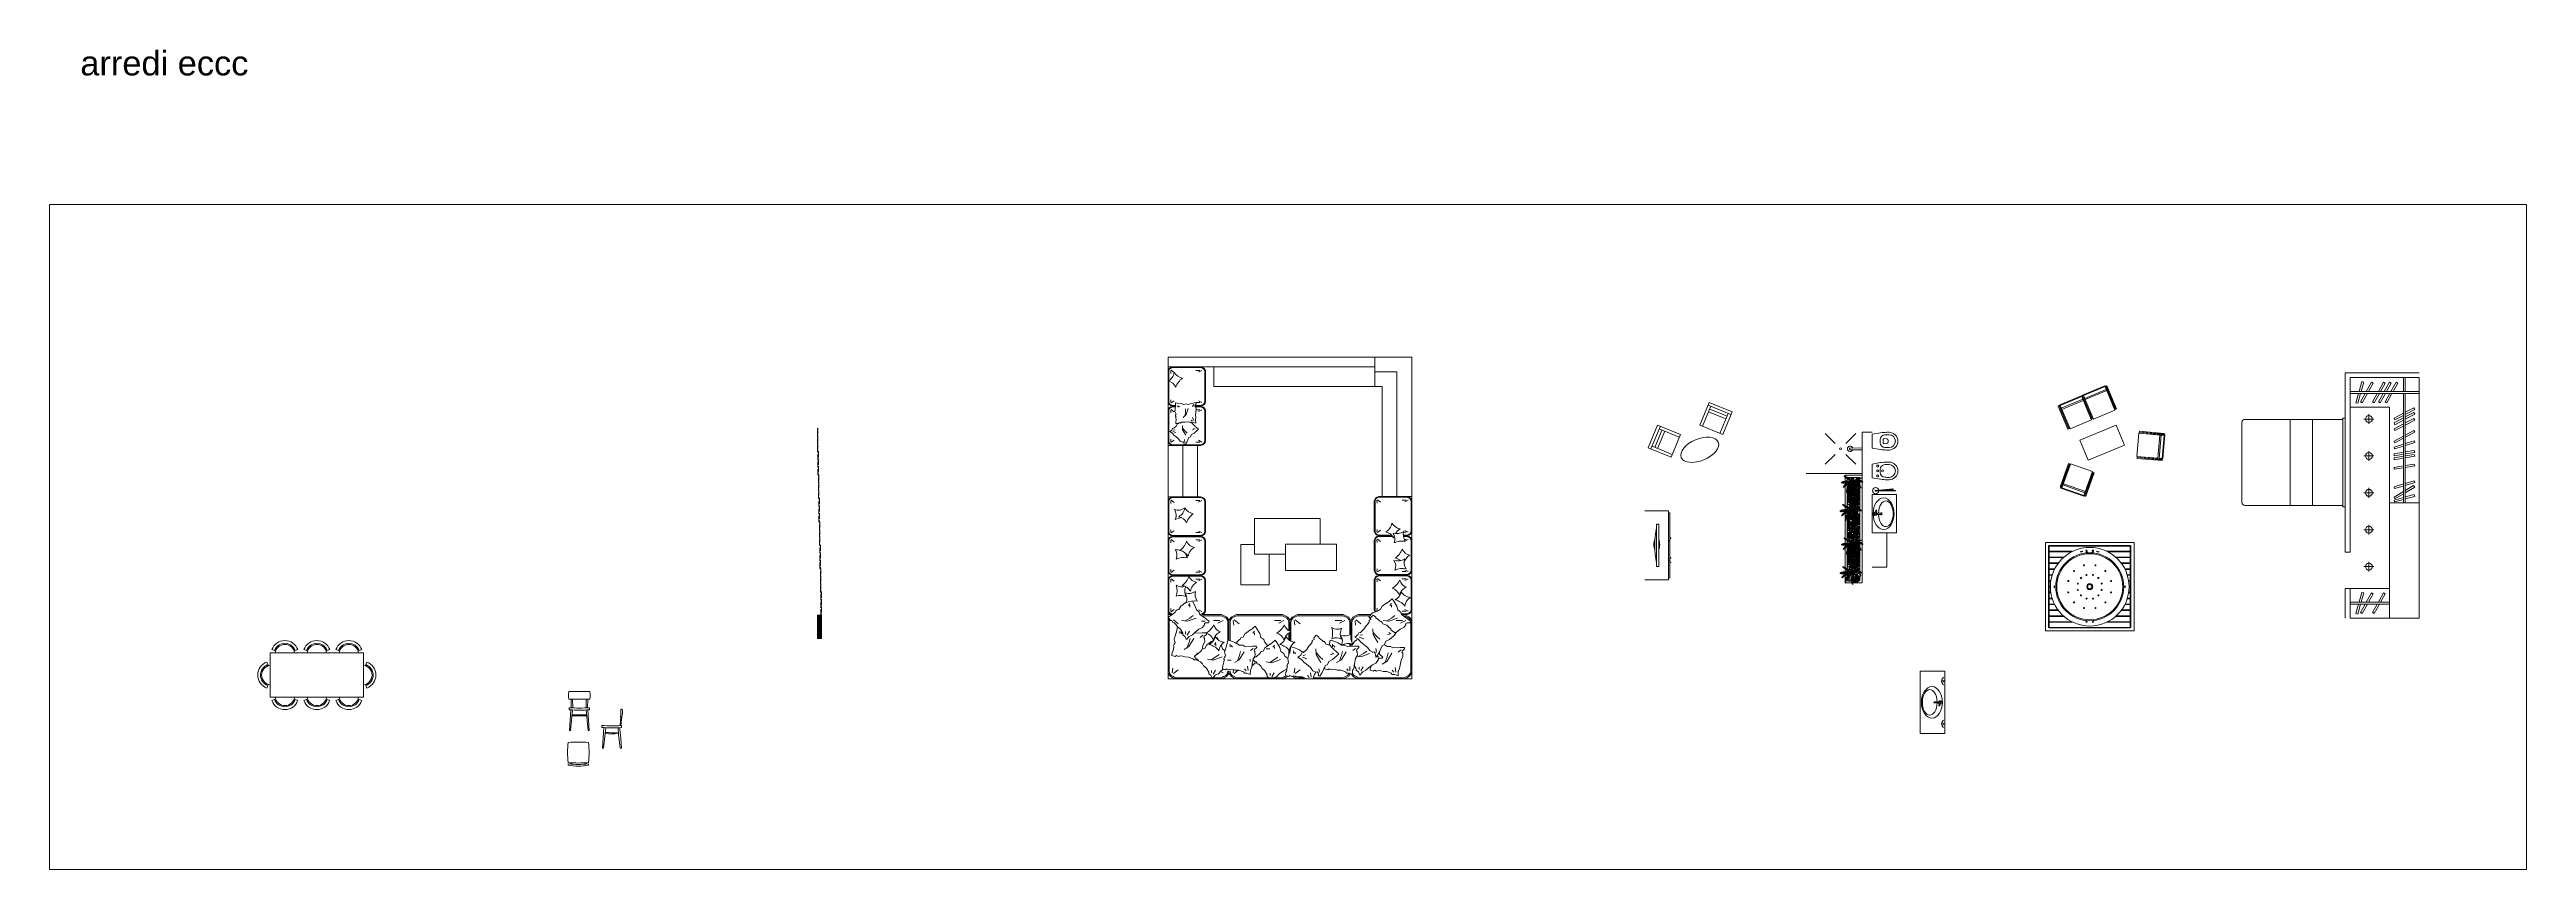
# Model space of a CAD drawing. Header units: millimetres. Extents: x 19901 to 42199, y 14545 to 21214.
# Drawn here: x 23218 to 28252, y 19548 to 21214 of the extents above; entities that cross this region are included whole.
import ezdxf

# ---------------------------------------------------------------- set-up
doc = ezdxf.new("R2010")
doc.units = ezdxf.units.MM
doc.linetypes.add('ACAD_ISO02W100', pattern=[15, 12, -3])
doc.layers.get('0').update_dxf_attribs({"lineweight": 18})
for name, color, linetype, lineweight in [('A-FURN', 9, 'Continuous', 13), ('Arredi', 175, 'Continuous', 13), ('ARREDI_attrezzature_furniture', 175, 'Continuous', 13), ('PROIEZIONI', 145, 'Continuous', 13), ('PROIEZIONI_finissime_fine lines', 251, 'Continuous', 5), ('VEGETAZIONE', 94, 'Continuous', 5), ('vetro', 140, 'Continuous', 15), ('Wall', 7, 'Continuous', 20)]:
    doc.layers.add(name, color=color, linetype=linetype, lineweight=lineweight)
doc.styles.add('ARCHI', font='Arial.ttf')
doc.styles.get("Standard").update_dxf_attribs({"font": 'Arial.ttf'})

# ---------------------------------------------------------------- blocks, each defined once
blk = doc.blocks.new('ORR14C226')
for p, q in [((-0.169, -0.17), (-0.14, 0)), ((-0.14, 0), (0.14, 0)), ((0, 0), (0, 0)), ((0, 0), (0, 0)), ((0, 0), (0, 0)), ((0, 0), (0, 0)), ((0, 0), (0, 0)), ((0, 0), (0, 0)), ((0, 0), (0, 0)), ((0, 0), (0, 0)), ((0, 0), (0, 0)), ((0, 0), (0, 0)), ((0, 0), (0, 0)), ((0, 0), (0, 0)), ((0, 0), (0, 0)), ((0, 0), (0, 0)), ((0, 0), (0, 0)), ((0, 0), (0, 0)), ((0, 0), (0, 0)), ((0, 0), (0, 0)), ((0, 0), (0, 0)), ((0, 0), (0, 0)), ((0, 0), (0, 0)), ((0, 0), (0, 0)), ((0, 0), (0, 0)), ((0.169, -0.17), (0.14, 0)), ((-0.18, -0.345), (-0.18, -0.303)), ((-0.13, -0.345), (-0.13, -0.303)), ((-0.051, -0.243), (-0.045, -0.298)), ((-0.036, -0.226), (0.036, -0.226)), ((-0.029, -0.166), (0.029, -0.166)), ((-0.013, -0.328), (0.013, -0.328)), ((0, 0), (0, 0)), ((0, 0), (0, 0)), ((0, 0), (0, 0)), ((0, 0), (0, 0)), ((0, 0), (0, 0)), ((0, 0), (0, 0)), ((0, 0), (0, 0)), ((0, 0), (0, 0)), ((0, 0), (0, 0)), ((0, 0), (0, 0)), ((0, 0), (0, 0)), ((0, 0), (0, 0)), ((0, 0), (0, 0)), ((0, 0), (0, 0)), ((0, 0), (0, 0)), ((0, 0), (0, 0)), ((0, 0), (0, 0)), ((0, 0), (0, 0)), ((0, 0), (0, 0)), ((0, 0), (0, 0)), ((0, 0), (0, 0)), ((0, 0), (0, 0)), ((0, 0), (0, 0)), ((0, 0), (0, 0)), ((0, 0), (0, 0)), ((0, 0), (0, 0)), ((0, 0), (0, 0)), ((0, 0), (0, 0)), ((0.045, -0.298), (0.051, -0.243)), ((0.13, -0.345), (0.13, -0.303)), ((0.18, -0.345), (0.18, -0.303))]:
    blk.add_line(p, q)
for centre, radius, start, end in [((0, 0), 0.0000003, 90, 152.5342), ((0, 0), 0.0000003, 332.5342, 90), ((0, 0), 0.0000003, 332.5342, 90), ((0, 0), 0.0000001, 332.5342, 90), ((0, 0), 0.0000001, 270, 332.5342), ((0, 0), 0.0000001, 270, 332.5342), ((0, 0), 0.0000001, 332.5342, 90), ((0, 0), 0.0000001, 90, 152.5342), ((0, 0), 0.0000001, 90, 152.5342), ((0, 0), 0.0000001, 152.5342, 270), ((0, 0), 0.0000001, 90, 152.5342), ((0, 0), 0.0000001, 0, 90), ((0, 0), 0.0000001, 90, 180), ((0, 0), 0.0000001, 180, 270), ((0, 0), 0.0000001, 270, 0), ((0, 0), 0.0000001, 0, 90), ((0, 0), 0.0000001, 90, 180), ((-0.02, -0.28), 0.2, 0, 0), ((0.62, -0.303), 0.8, 170.3823, 180), ((0, -0.345), 0.18, 180, 0), ((0.62, -0.303), 0.75, 176.6666, 180), ((0, -0.345), 0.13, 180, 0), ((-0.029, -0.266), 0.1, 90, 176.6666), ((-0.036, -0.241), 0.015, 90, 185.638), ((-0.013, -0.295), 0.033, 185.638, 270), ((0, 0), 0.0000003, 152.5342, 270), ((0, 0), 0.0000003, 270, 332.5342), ((0, 0), 0.0000001, 270, 332.5342), ((0, 0), 0.0000001, 332.5342, 90), ((0, 0), 0.0000001, 90, 152.5342), ((0, 0), 0.0000001, 152.5342, 270), ((0, 0), 0.0000001, 332.5342, 90), ((0, 0), 0.0000001, 90, 152.5342), ((0, 0), 0.0000001, 152.5342, 270), ((0, 0), 0.0000001, 180, 270), ((0, 0), 0.0000001, 180, 270), ((0, 0), 0.0000001, 90, 180), ((0, 0), 0.0000001, 0, 90), ((0, 0), 0.0000001, 270, 0), ((0, 0), 0.0000001, 180, 270), ((0, 0), 0.0000001, 90, 180), ((0, 0), 0.0000001, 270, 0), ((0, 0), 0.0000001, 360, 90), ((0, 0), 0.0000001, 270, 360), ((0, 0), 0.0000001, 180, 270), ((0, 0), 0.0000001, 90, 180), ((0.013, -0.295), 0.033, 270, 354.362), ((0.029, -0.266), 0.1, 3.3334, 90), ((0.036, -0.241), 0.015, 354.362, 90), ((-0.62, -0.303), 0.75, 0, 3.3334), ((-0.62, -0.303), 0.8, 0, 9.6177)]:
    blk.add_arc(centre, radius, start, end)

msp = doc.modelspace()

# ---------------------------------------------------------------- linework, layer by layer
at = {"layer": 'A-FURN'}
for p, q in [((26826.7, 20433.8), (26846.8, 20413.7)), ((26826.7, 20371.4), (26846.8, 20391.5)), ((26889.2, 20433.8), (26869.1, 20413.7)), ((26869.1, 20391.5), (26889.2, 20371.4)), ((26902.1, 20404.7), (26877.5, 20404.2)), ((26902.1, 20400.5), (26877.5, 20400.9)), ((26939.1, 20374.7), (26922.1, 20371.8)), ((26922.1, 20371.8), (26922.1, 20343.8)), ((26939.1, 20341), (26922.1, 20343.8)), ((26938.7, 20360.7), (26938.7, 20355)), ((26956.6, 20375.8), (26952.4, 20375.8)), ((26956.6, 20370.8), (26952.4, 20370.8)), ((26956.6, 20344.8), (26952.4, 20344.8)), ((26956.6, 20339.8), (26952.4, 20339.8)), ((26952.1, 20309.8), (26922.1, 20309.8)), ((26922.1, 20309.8), (26972.1, 20309.8)), ((26922.1, 20231.9), (26922.1, 20309.8)), ((26930, 20318.1), (26964.4, 20321.4)), ((26969.5, 20318.1), (26930, 20318.1)), ((26969.5, 20318.1), (26930, 20318.1)), ((26969.5, 20317.1), (26930, 20317.1)), ((26969.5, 20317.1), (26930, 20317.1)), ((26940.3, 20318.1), (26964.5, 20320.4)), ((26964.9, 20321), (26964.9, 20321)), ((26970, 20317.6), (26970, 20317.6)), ((26970, 20317.6), (26970, 20317.6)), ((26972.1, 20309.8), (26972.1, 20231.9)), ((26927.9, 20271.1), (26929.7, 20277.2)), ((26931.5, 20276.7), (26929.7, 20270.6)), ((26931.9, 20272), (26940.4, 20272)), ((26940.4, 20269.6), (26931.9, 20269.6)), ((26952.1, 20231.9), (26922.1, 20231.9)), ((26972.1, 20231.9), (26922.1, 20231.9)), ((26952.1, 20161.9), (26952.1, 20231.9)), ((27281, 20205), (27281, 20040)), ((27282, 20206), (27446.8, 20206)), ((27282, 20194.5), (27329.7, 20194.5)), ((27282, 20193.5), (27327.7, 20193.5)), ((27284.5, 20194.5), (27284.5, 20193.5)), ((27447, 20194.5), (27399.3, 20194.5)), ((27447, 20193.5), (27401.3, 20193.5)), ((27444.5, 20194.5), (27444.5, 20193.5)), ((27448, 20204.8), (27448, 20040)), ((26922.1, 20161.9), (26952.1, 20161.9)), ((27282, 20182.6), (27311.7, 20182.6)), ((27282, 20181.6), (27310.6, 20181.6)), ((27282, 20170.7), (27300.7, 20170.7)), ((27282, 20169.7), (27299.9, 20169.7)), ((27282, 20158.7), (27293.2, 20158.7)), ((27282, 20157.7), (27292.7, 20157.7)), ((27282, 20146.8), (27288.3, 20146.8)), ((27282, 20145.8), (27288, 20145.8)), ((27284.5, 20182.6), (27284.5, 20181.6)), ((27284.5, 20170.7), (27284.5, 20169.7)), ((27284.5, 20158.7), (27284.5, 20157.7)), ((27284.5, 20146.8), (27284.5, 20145.8)), ((27447, 20182.6), (27417.3, 20182.6)), ((27447, 20181.6), (27418.4, 20181.6)), ((27447, 20170.7), (27428.4, 20170.7)), ((27447, 20169.7), (27429.1, 20169.7)), ((27447, 20158.7), (27435.8, 20158.7)), ((27447, 20157.7), (27436.3, 20157.7)), ((27447, 20146.8), (27440.7, 20146.8)), ((27447, 20145.8), (27441, 20145.8)), ((27444.5, 20182.6), (27444.5, 20181.6)), ((27444.5, 20170.7), (27444.5, 20169.7)), ((27444.5, 20158.7), (27444.5, 20157.7)), ((27444.5, 20146.8), (27444.5, 20145.8)), ((27282, 20134.9), (27285.5, 20134.9)), ((27282, 20133.9), (27285.3, 20133.9)), ((27282, 20123), (27284.5, 20123)), ((27282, 20121.9), (27284.5, 20121.9)), ((27282, 20111.1), (27285.3, 20111.1)), ((27282, 20110.1), (27285.5, 20110.1)), ((27282, 20099.1), (27288, 20099.1)), ((27282, 20098.1), (27288.3, 20098.1)), ((27282, 20087.2), (27292.7, 20087.2)), ((27282, 20086.2), (27293.2, 20086.2)), ((27284.5, 20134.9), (27284.5, 20133.9)), ((27284.5, 20110.1), (27284.5, 20111.1)), ((27284.5, 20098.1), (27284.5, 20099.1)), ((27284.5, 20098.1), (27284.5, 20099.1)), ((27284.5, 20086.2), (27284.5, 20087.2)), ((27447, 20086.2), (27435.8, 20086.2)), ((27447, 20087.2), (27436.3, 20087.2)), ((27447, 20098.1), (27440.7, 20098.1)), ((27447, 20099.1), (27441, 20099.1)), ((27447, 20134.9), (27443.5, 20134.9)), ((27447, 20110.1), (27443.5, 20110.1)), ((27447, 20133.9), (27443.7, 20133.9)), ((27447, 20111.1), (27443.7, 20111.1)), ((27444.5, 20134.9), (27444.5, 20133.9)), ((27447, 20123), (27444.5, 20123)), ((27447, 20121.9), (27444.5, 20121.9)), ((27444.5, 20110.1), (27444.5, 20111.1)), ((27444.5, 20098.1), (27444.5, 20099.1)), ((27444.5, 20098.1), (27444.5, 20099.1)), ((27444.5, 20086.2), (27444.5, 20087.2)), ((27282, 20075.3), (27299.9, 20075.3)), ((27282, 20074.3), (27300.7, 20074.3)), ((27282, 20063.3), (27310.6, 20063.3)), ((27282, 20062.3), (27311.7, 20062.3)), ((27282, 20051.4), (27327.7, 20051.4)), ((27282, 20050.4), (27329.7, 20050.4)), ((27282, 20039), (27447, 20039)), ((27284.5, 20074.3), (27284.5, 20075.3)), ((27284.5, 20062.3), (27284.5, 20063.3)), ((27284.5, 20050.4), (27284.5, 20051.4)), ((27358.3, 20052.1), (27358.3, 20052.1)), ((27370.7, 20052.1), (27370.7, 20052.1)), ((27447, 20050.4), (27399.3, 20050.4)), ((27447, 20051.4), (27401.3, 20051.4)), ((27447, 20062.3), (27417.3, 20062.3)), ((27447, 20063.3), (27418.4, 20063.3)), ((27447, 20074.3), (27428.4, 20074.3)), ((27447, 20075.3), (27429.1, 20075.3)), ((27444.5, 20074.3), (27444.5, 20075.3)), ((27444.5, 20062.3), (27444.5, 20063.3)), ((23666.3, 19988), (23666.3, 19898)), ((23856.3, 19988), (23666.3, 19988)), ((23675.2, 19992.7), (23669.9, 19994.6)), ((23677.3, 19991.9), (23675.2, 19992.7)), ((23678.2, 19994), (23676.1, 19994.8)), ((23714.4, 19994), (23716.6, 19994.8)), ((23715.3, 19991.9), (23717.4, 19992.7)), ((23717.4, 19992.7), (23722.7, 19994.6)), ((23740.2, 19992.7), (23734.9, 19994.6)), ((23742.3, 19991.9), (23740.2, 19992.7)), ((23743.2, 19994), (23741.1, 19994.8)), ((23779.4, 19994), (23781.6, 19994.8)), ((23780.3, 19991.9), (23782.4, 19992.7)), ((23782.4, 19992.7), (23787.7, 19994.6)), ((23805.2, 19992.7), (23799.9, 19994.6)), ((23807.3, 19991.9), (23805.2, 19992.7)), ((23808.2, 19994), (23806.1, 19994.8)), ((23844.4, 19994), (23846.6, 19994.8)), ((23845.3, 19991.9), (23847.4, 19992.7)), ((23847.4, 19992.7), (23852.7, 19994.6)), ((23856.3, 19898), (23856.3, 19988)), ((23660.3, 19961.1), (23659.6, 19963.3)), ((23661.6, 19964.1), (23659.7, 19969.4)), ((23662.4, 19962), (23661.6, 19964.1)), ((23860.3, 19962), (23861, 19964.1)), ((23861, 19964.1), (23862.9, 19969.4)), ((23862.3, 19961.1), (23863.1, 19963.3)), ((27020.1, 19823.9), (27020.1, 19950.9)), ((27070.1, 19950.9), (27020.1, 19950.9)), ((27070.1, 19823.9), (27070.1, 19950.9)), ((23660.3, 19924.9), (23659.6, 19922.8)), ((23661.6, 19921.9), (23659.7, 19916.6)), ((23662.4, 19924), (23661.6, 19921.9)), ((23666.3, 19898), (23856.3, 19898)), ((23856.3, 19898), (23666.3, 19898)), ((23675.2, 19893.3), (23669.9, 19891.4)), ((23677.3, 19894.1), (23675.2, 19893.3)), ((23678.2, 19892), (23676.1, 19891.2)), ((23714.4, 19892), (23716.6, 19891.2)), ((23715.3, 19894.1), (23717.4, 19893.3)), ((23717.4, 19893.3), (23722.7, 19891.4)), ((23740.2, 19893.3), (23734.9, 19891.4)), ((23742.3, 19894.1), (23740.2, 19893.3)), ((23743.2, 19892), (23741.1, 19891.2)), ((23779.4, 19892), (23781.6, 19891.2)), ((23780.3, 19894.1), (23782.4, 19893.3)), ((23782.4, 19893.3), (23787.7, 19891.4)), ((23805.2, 19893.3), (23799.9, 19891.4)), ((23807.3, 19894.1), (23805.2, 19893.3)), ((23808.2, 19892), (23806.1, 19891.2)), ((23844.4, 19892), (23846.6, 19891.2)), ((23845.3, 19894.1), (23847.4, 19893.3)), ((23847.4, 19893.3), (23852.7, 19891.4)), ((23860.3, 19924), (23861, 19921.9)), ((23861, 19921.9), (23862.9, 19916.6)), ((23862.3, 19924.9), (23863.1, 19922.8)), ((24278, 19894.1), (24278.5, 19876.3)), ((24280.8, 19894.1), (24281.4, 19876.2)), ((24308.4, 19876.2), (24308.9, 19894)), ((24311.2, 19876.3), (24311.8, 19894)), ((27049, 19888.6), (27057.4, 19888.6)), ((27057.4, 19886.2), (27049, 19886.2)), ((27057.9, 19881.5), (27059.7, 19887.6)), ((27061.5, 19887.1), (27059.6, 19881)), ((27068.2, 19931.1), (27070.1, 19931.1)), ((27068.2, 19930.6), (27070.1, 19930.6)), ((24277.3, 19872.2), (24274.6, 19830.3)), ((24276.7, 19830.3), (24281.2, 19872.1)), ((24279.9, 19859.9), (24309.8, 19859.9)), ((24280.1, 19862.1), (24309.5, 19862.1)), ((24312.9, 19830.2), (24308.5, 19872)), ((24312.3, 19872.1), (24315, 19830.2)), ((24344.6, 19836.1), (24341.9, 19794.2)), ((24344, 19794.2), (24348.4, 19835.9)), ((24373.7, 19835.8), (24374.3, 19822.4)), ((24377.4, 19835.9), (24378, 19822.5)), ((24377.5, 19840.3), (24379, 19858)), ((24379.4, 19840.3), (24380.9, 19857.9)), ((27068.2, 19844.1), (27070.1, 19844.1)), ((27068.2, 19843.7), (27070.1, 19843.7)), ((24274.6, 19830.3), (24276.8, 19830.3)), ((24315, 19830.2), (24312.9, 19830.2)), ((24341.9, 19794.2), (24344, 19794.2)), ((24374.3, 19822.4), (24377.8, 19794.3)), ((24377.8, 19794.3), (24380.3, 19794.3)), ((24378.1, 19822.5), (24380.3, 19794.3)), ((27070.1, 19823.9), (27020.1, 19823.9)), ((24276.2, 19764.8), (24276.3, 19762.2)), ((24279.1, 19764.6), (24279.2, 19761.8)), ((24306.7, 19761.8), (24306.8, 19764.6)), ((24309.5, 19762.2), (24309.6, 19764.8))]:
    msp.add_line(p, q, dxfattribs=at)
msp.add_lwpolyline([(23218, 20899.5), (28252.1, 20899.5), (28252.1, 19547.9), (23218, 19547.9)], close=True, dxfattribs=at)
at = {"layer": 'A-FURN', "linetype": 'ACAD_ISO02W100'}
for points in [[(24778.7, 20397.2), (24778.7, 20444.7), (24779.7, 20444.7), (24779.7, 20397.2), (24778.7, 20397.2)], [(24779.7, 20349.7), (24779.7, 20397.2), (24780.7, 20397.2), (24780.7, 20349.7), (24779.7, 20349.7)], [(24780.7, 20302.2), (24780.7, 20349.7), (24781.7, 20349.7), (24781.7, 20302.2), (24780.7, 20302.2)], [(24781.7, 20254.7), (24781.7, 20302.2), (24782.7, 20302.2), (24782.7, 20254.7), (24781.7, 20254.7)], [(24782.7, 20207.2), (24782.7, 20254.7), (24783.7, 20254.7), (24783.7, 20207.2), (24782.7, 20207.2)], [(24783.7, 20159.7), (24783.7, 20207.2), (24784.7, 20207.2), (24784.7, 20159.7), (24783.7, 20159.7)], [(24784.7, 20112.2), (24784.7, 20159.7), (24785.7, 20159.7), (24785.7, 20112.2), (24784.7, 20112.2)], [(24785.7, 20064.7), (24785.7, 20112.2), (24786.7, 20112.2), (24786.7, 20064.7), (24785.7, 20064.7)]]:
    msp.add_lwpolyline(points, dxfattribs=at)
at = {"layer": 'A-FURN'}
for points in [[(27454.5, 20211.8, 0.414214), (27453.8, 20212.5), (27275.2, 20212.5, 0.414214), (27274.5, 20211.8), (27274.5, 20033.2, 0.414214), (27275.2, 20032.5), (27453.8, 20032.5, 0.414214), (27454.5, 20033.2)], [(27447, 20203.9, 0.414214), (27446, 20204.9), (27283, 20204.9, 0.414214), (27282, 20203.9), (27282, 20040.9, 0.414214), (27283, 20039.9), (27446, 20039.9, 0.414214), (27447, 20040.9)]]:
    msp.add_lwpolyline(points, format="xyb", close=True, dxfattribs=at)
for points in [[(24778.7, 20017.2), (24778.7, 20064.7), (24779.7, 20064.7), (24779.7, 20017.2), (24778.7, 20017.2)], [(24779.7, 20017.2), (24779.7, 20064.7), (24780.7, 20064.7), (24780.7, 20017.2), (24779.7, 20017.2)], [(24780.7, 20017.2), (24780.7, 20064.7), (24781.7, 20064.7), (24781.7, 20017.2), (24780.7, 20017.2)], [(24781.7, 20017.2), (24781.7, 20064.7), (24782.7, 20064.7), (24782.7, 20017.2), (24781.7, 20017.2)], [(24782.7, 20017.2), (24782.7, 20064.7), (24783.7, 20064.7), (24783.7, 20017.2), (24782.7, 20017.2)], [(24783.7, 20017.2), (24783.7, 20064.7), (24784.7, 20064.7), (24784.7, 20017.2), (24783.7, 20017.2)], [(24784.7, 20017.2), (24784.7, 20064.7), (24785.7, 20064.7), (24785.7, 20017.2), (24784.7, 20017.2)], [(24785.7, 20017.2), (24785.7, 20064.7), (24786.7, 20064.7), (24786.7, 20017.2), (24785.7, 20017.2)]]:
    msp.add_lwpolyline(points, dxfattribs=at)
for points in [[(24273.6, 19909.5), (24316.2, 19909.5, -0.092959), (24316.2, 19894, -0.002126), (24273.4, 19894.2, -0.109257), (24273.6, 19909.5, -0.276267)], [(24274.4, 19876.6, 0.162787), (24274.4, 19872.4, 0.892277)], [(24315.3, 19876.5, -0.162787), (24315.3, 19872.3, -0.892277)], [(24340.5, 19840.5, 0.162787), (24340.5, 19836.4, 0.892277)], [(24378.4, 19858, 0.066438), (24379.1, 19873.5, 3.035344)], [(24380.2, 19840.3, -0.162787), (24380.3, 19836.2, -0.892277)], [(24381.4, 19858, 0.066438), (24382.1, 19873.4, 3.035344)], [(24272.2, 19806.1, -0.040062), (24313.3, 19806, -3.508425)], [(24313.2, 19765, -0.040002), (24272.2, 19765.1, -3.508425)], [(24313.2, 19762.7, -0.076135), (24272.2, 19762.7, -3.508425)], [(24313.2, 19759.5, -0.076111), (24272.2, 19759.6, -3.508425)]]:
    msp.add_lwpolyline(points, format="xyb", dxfattribs=at)
for centre, radius in [((26857.9, 20402.6), 2), ((26933.5, 20367.8), 2), ((26933.5, 20357.8), 2), ((26933.5, 20347.8), 2), ((26943.5, 20357.8), 2), ((26929.2, 20317.6), 6.25), ((26929.2, 20317.6), 1), ((27364.5, 20122.5), 80), ((27364.5, 20122.5), 69.1), ((27364.5, 20122.5), 67), ((27364.5, 20122.5), 6), ((27364.5, 20122.5), 4.5), ((27066.2, 19930.8), 2), ((27066.2, 19843.9), 2)]:
    msp.add_circle(centre, radius, dxfattribs=at)
for centre, radius, start, end in [((26877.6, 20402.6), 5.48, 18.7094, 341.2906), ((26877.6, 20402.6), 1.67, 92.8454, 267.1546), ((26950.1, 20359.8), 20, 270, 270), ((26948.7, 20360.7), 10, 93.3334, 180), ((26948.7, 20355), 10, 180, 266.6666), ((26952.4, 20295.8), 80, 90, 99.6177), ((26952.4, 20419.8), 80, 260.3823, 270), ((26952.4, 20295.8), 75, 90, 93.3334), ((26952.4, 20419.8), 75, 266.6666, 270), ((26956.6, 20357.8), 18, 270, 90), ((26956.6, 20357.8), 13, 270, 90), ((26964.4, 20320.9), 0.5, 5.5778, 95.5846), ((26964.4, 20320.9), 0.5, 275.5846, 5.5778), ((26969.5, 20317.6), 0.5, 0, 90), ((26969.5, 20317.6), 0.5, 0, 90), ((26969.5, 20317.6), 0.5, 270, 0), ((26969.5, 20317.6), 0.5, 270, 0), ((26928.8, 20270.8), 3.38, 89.0552, 57.3804), ((26928.8, 20270.8), 0.924, 163.2178, 343.2178), ((26930.6, 20277), 0.924, 343.2178, 163.2178), ((26940.4, 20270.8), 2, 216.8904, 143.1096), ((26940.4, 20270.8), 1.2, 270, 90), ((27282, 20205), 1, 90, 180), ((27364.5, 20122.5), 82.5, 119.153, 120.5483), ((27364.5, 20122.5), 82.5, 59.4517, 60.847), ((27446.8, 20204.8), 1.2, 0, 90), ((27364.5, 20122.5), 82.5, 162.8428, 163.5682), ((27364.5, 20122.5), 82.5, 153.9231, 154.6938), ((27364.5, 20122.5), 82.5, 144.2564, 145.1076), ((27364.5, 20122.5), 82.5, 133.2191, 134.224), ((27364.5, 20122.5), 82.5, 45.776, 46.7809), ((27364.5, 20122.5), 82.5, 34.8924, 35.7436), ((27364.5, 20122.5), 82.5, 25.3062, 26.0769), ((27364.5, 20122.5), 82.5, 16.4318, 17.1572), ((27364.5, 20122.5), 82.5, 179.6396, 180.3341), ((27364.5, 20122.5), 82.5, 179.6659, 180.3604), ((27364.5, 20122.5), 82.5, 171.3491, 172.051), ((27364.5, 20122.5), 82.5, 187.949, 188.6509), ((27364.5, 20122.5), 82.5, 196.4318, 197.1572), ((27364.5, 20122.5), 82.5, 196.4318, 197.1572), ((27364.5, 20122.5), 82.5, 205.3062, 206.0769), ((27364.5, 20122.5), 82.5, 333.9231, 334.6938), ((27364.5, 20122.5), 82.5, 342.8428, 343.5682), ((27364.5, 20122.5), 82.5, 342.8428, 343.5682), ((27364.5, 20122.5), 82.5, 7.949, 8.6509), ((27364.5, 20122.5), 82.5, 351.3491, 352.051), ((27364.5, 20122.5), 82.5, 359.6659, 0.3604), ((27364.5, 20122.5), 82.5, 359.6396, 0.3341), ((27282, 20040), 1, 180, 270), ((27364.5, 20122.5), 82.5, 214.8924, 215.7436), ((27364.5, 20122.5), 82.5, 225.776, 226.7809), ((27364.5, 20122.5), 82.5, 239.4517, 240.847), ((27364.5, 20122.5), 82.5, 299.153, 300.5483), ((27364.5, 20122.5), 82.5, 313.2191, 314.224), ((27364.5, 20122.5), 82.5, 324.2564, 325.1076), ((27447, 20040), 1, 270, 0), ((23696.3, 19985), 28.1, 20, 160), ((23696.3, 19985), 22.5, 20, 160), ((23696.3, 19985), 20.2, 8.505, 171.495), ((23761.3, 19985), 28.1, 20, 160), ((23761.3, 19985), 22.5, 20, 160), ((23761.3, 19985), 20.2, 8.505, 171.495), ((23826.3, 19985), 28.1, 20, 160), ((23826.3, 19985), 22.5, 20, 160), ((23826.3, 19985), 20.2, 8.505, 171.495), ((23669.3, 19943), 28.1, 110, 250), ((23669.3, 19943), 22.5, 110, 250), ((23669.3, 19943), 20.2, 98.505, 261.495), ((23853.3, 19943), 20.2, 278.505, 81.495), ((23853.3, 19943), 22.5, 290, 70), ((23853.3, 19943), 28.1, 290, 70), ((27072.7, 19930.8), 9.2, 124.0447, 235.9553), ((23696.3, 19901), 28.1, 200, 340), ((23696.3, 19901), 22.5, 200, 340), ((23696.3, 19901), 20.2, 188.505, 351.495), ((23761.3, 19901), 28.1, 200, 340), ((23761.3, 19901), 22.5, 200, 340), ((23761.3, 19901), 20.2, 188.505, 351.495), ((23826.3, 19901), 28.1, 200, 340), ((23826.3, 19901), 22.5, 200, 340), ((23826.3, 19901), 20.2, 188.505, 351.495), ((27049, 19887.4), 1.2, 90, 270), ((27060.6, 19887.4), 3.38, 269.0552, 237.3804), ((27060.6, 19887.4), 0.924, 343.2178, 163.2178), ((24295.7, 20217.1), 341.2, 266.42, 273.2965), ((24295.7, 20212.9), 341.2, 266.42, 273.2965), ((24361.8, 20176.4), 340.7, 266.4069, 273.1075), ((24361.9, 20185.5), 345.7, 266.4571, 273.0425), ((24380.3, 19874), 16.1, 263.4091, 274.1747), ((24380.4, 19867.8), 5.81, 73.6382, 103.6835), ((27058.8, 19881.3), 0.924, 163.2178, 343.2178), ((27072.7, 19843.9), 9.2, 124.0447, 235.9553), ((24415.7, 19785.5), 144.9, 171.8279, 188.0879), ((24169.7, 19785.7), 145, 351.7935, 8.0471), ((24360.8, 20123.9), 300.3, 267.4035, 272.5601), ((24361.4, 20141.1), 315.3, 267.4639, 272.3168), ((24282.9, 19761.1), 10.8, 171.5154, 188.2468), ((24302.5, 19761.1), 10.8, 351.5154, 8.2468)]:
    msp.add_arc(centre, radius, start, end, dxfattribs=at)
for centre, major_axis in [((26945.6, 20270.8), (0, 32)), ((27043.7, 19887.4), (0, -32))]:
    msp.add_ellipse(centre, major_axis=major_axis, ratio=0.666667, dxfattribs=at)
at = {"layer": 'A-FURN', "extrusion": (0, 0, -1)}
for centre, major_axis in [((26950.1, 20270.8), (0, 26)), ((27039.3, 19887.4), (0, -26))]:
    msp.add_ellipse(centre, major_axis=major_axis, ratio=0.576529, start_param=4.75862, end_param=10.949344, dxfattribs=at)
at = {"layer": 'A-FURN'}
for points, knots in [([(27350.5, 20194.3), (27350.3, 20194.7), (27348.1, 20194.3), (27347.8, 20194.2), (27347.6, 20194.2), (27345.6, 20193.6), (27345.6, 20193.2)], [0, 0, 0, 0, 1, 1, 1, 2, 2, 2, 2]), ([(27345.9, 20193.5), (27346.6, 20193.5), (27347.5, 20193.7), (27348.2, 20193.8), (27348.8, 20194), (27349.5, 20194.2), (27350.1, 20194.5)], [0, 0, 0, 0, 1, 1, 1, 2, 2, 2, 2]), ([(27359.6, 20196.5), (27359.6, 20196.5), (27359.6, 20196.5), (27359.6, 20196.5), (27359.6, 20196.5), (27359.5, 20196.5), (27359.5, 20196.5), (27359.5, 20196.5), (27359.5, 20196.5), (27359.5, 20196.5), (27359.5, 20196.5), (27359.5, 20196.6), (27359.5, 20196.6), (27359.5, 20196.6), (27359.4, 20196.6), (27359.4, 20196.6), (27359.4, 20196.6), (27359.3, 20196.6), (27359.3, 20196.6), (27358.9, 20196.7), (27358.3, 20196.7), (27357.9, 20196.6), (27357.8, 20196.6), (27356.6, 20196.5), (27356.6, 20196.2)], [0, 0, 0, 0, 1, 1, 1, 2, 2, 2, 3, 3, 3, 4, 4, 4, 5, 5, 5, 6, 6, 6, 7, 7, 7, 8, 8, 8, 8]), ([(27359.9, 20192.4), (27359.9, 20192.5), (27359.7, 20192.5), (27359.6, 20192.5), (27359.3, 20192.6), (27358.7, 20192.6), (27358.3, 20192.6), (27358.1, 20192.5), (27357, 20192.4), (27356.9, 20192.1)], [0, 0, 0, 0, 1, 1, 1, 2, 2, 2, 3, 3, 3, 3]), ([(27356.9, 20192.1), (27357, 20192), (27357, 20192), (27357.1, 20192), (27357.5, 20191.9), (27357.9, 20191.9), (27358.3, 20192), (27358.8, 20192), (27359.3, 20192.1), (27359.7, 20192.2), (27359.8, 20192.3), (27359.9, 20192.3), (27359.9, 20192.4)], [0, 0, 0, 0, 1, 1, 1, 2, 2, 2, 3, 3, 3, 4, 4, 4, 4]), ([(27369.1, 20192.4), (27369.1, 20192.4), (27369.1, 20192.4), (27369.1, 20192.4), (27369.1, 20192.4), (27369.2, 20192.3), (27369.2, 20192.3), (27369.2, 20192.3), (27369.2, 20192.3), (27369.2, 20192.3), (27369.2, 20192.3), (27369.2, 20192.3), (27369.2, 20192.3), (27369.2, 20192.3), (27369.3, 20192.2), (27369.3, 20192.2), (27369.7, 20192.1), (27370.1, 20192), (27370.5, 20192), (27370.9, 20192), (27371.5, 20191.9), (27371.9, 20192), (27372, 20192), (27372.1, 20192), (27372.1, 20192.1)], [0, 0, 0, 0, 1, 1, 1, 2, 2, 2, 3, 3, 3, 4, 4, 4, 5, 5, 5, 6, 6, 6, 7, 7, 7, 8, 8, 8, 8]), ([(27372.3, 20194.3), (27372.3, 20194.5), (27370.9, 20194.7), (27370.7, 20194.7), (27370.4, 20194.7), (27369.9, 20194.7), (27369.5, 20194.6), (27369.5, 20194.6), (27369.5, 20194.6), (27369.5, 20194.6), (27369.5, 20194.6), (27369.4, 20194.6), (27369.4, 20194.6), (27369.4, 20194.6), (27369.4, 20194.6), (27369.4, 20194.6), (27369.4, 20194.6), (27369.3, 20194.6), (27369.3, 20194.6), (27369.3, 20194.6), (27369.3, 20194.5), (27369.3, 20194.5), (27369.3, 20194.5), (27369.3, 20194.5), (27369.3, 20194.5)], [0, 0, 0, 0, 1, 1, 1, 2, 2, 2, 3, 3, 3, 4, 4, 4, 5, 5, 5, 6, 6, 6, 7, 7, 7, 8, 8, 8, 8]), ([(27372.5, 20196.2), (27372.5, 20196.2), (27372.5, 20196.2), (27372.5, 20196.2), (27372.5, 20196.2), (27372.5, 20196.3), (27372.5, 20196.3), (27372.5, 20196.3), (27372.4, 20196.3), (27372.4, 20196.3), (27372.4, 20196.3), (27372.4, 20196.3), (27372.4, 20196.3), (27372.4, 20196.3), (27372.3, 20196.3), (27372.3, 20196.3), (27372.3, 20196.3), (27372.2, 20196.4), (27372.2, 20196.4), (27371.8, 20196.5), (27371.3, 20196.6), (27370.9, 20196.6), (27370.5, 20196.7), (27370.1, 20196.7), (27369.7, 20196.6), (27369.7, 20196.6), (27369.6, 20196.6), (27369.6, 20196.6), (27369.6, 20196.6), (27369.6, 20196.5), (27369.6, 20196.5), (27369.6, 20196.5), (27369.5, 20196.5), (27369.5, 20196.5), (27369.5, 20196.5), (27369.5, 20196.5), (27369.5, 20196.5), (27369.5, 20196.5), (27369.5, 20196.5), (27369.5, 20196.5), (27369.5, 20196.5), (27369.5, 20196.5), (27369.5, 20196.5)], [0, 0, 0, 0, 1, 1, 1, 2, 2, 2, 3, 3, 3, 4, 4, 4, 5, 5, 5, 6, 6, 6, 7, 7, 7, 8, 8, 8, 9, 9, 9, 10, 10, 10, 11, 11, 11, 12, 12, 12, 13, 13, 13, 14, 14, 14, 14]), ([(27369.5, 20196.5), (27369.5, 20196.5), (27369.5, 20196.4), (27369.5, 20196.4), (27369.5, 20196.4), (27369.5, 20196.4), (27369.5, 20196.4), (27369.5, 20196.4), (27369.5, 20196.4), (27369.5, 20196.4), (27369.5, 20196.4), (27369.6, 20196.3), (27369.6, 20196.3), (27369.6, 20196.3), (27369.6, 20196.3), (27369.6, 20196.3), (27370, 20196.2), (27370.5, 20196.1), (27370.9, 20196.1), (27371.3, 20196), (27371.8, 20196), (27372.2, 20196.1), (27372.2, 20196.1), (27372.3, 20196.1), (27372.3, 20196.1), (27372.3, 20196.1), (27372.4, 20196.1), (27372.4, 20196.1), (27372.4, 20196.1), (27372.4, 20196.1), (27372.4, 20196.1), (27372.4, 20196.1), (27372.5, 20196.1), (27372.5, 20196.1), (27372.5, 20196.1), (27372.5, 20196.2), (27372.5, 20196.2), (27372.5, 20196.2), (27372.5, 20196.2), (27372.5, 20196.2)], [0, 0, 0, 0, 1, 1, 1, 2, 2, 2, 3, 3, 3, 4, 4, 4, 5, 5, 5, 6, 6, 6, 7, 7, 7, 8, 8, 8, 9, 9, 9, 10, 10, 10, 11, 11, 11, 12, 12, 12, 13, 13, 13, 13]), ([(27378.5, 20194.3), (27378.5, 20193.9), (27380.7, 20193.3), (27381, 20193.3), (27381.2, 20193.2), (27383.3, 20192.8), (27383.4, 20193.2)], [0, 0, 0, 0, 1, 1, 1, 2, 2, 2, 2]), ([(27379, 20194.5), (27379.6, 20194.1), (27380.4, 20193.9), (27381.1, 20193.8), (27381.7, 20193.6), (27382.5, 20193.5), (27383.1, 20193.5)], [0, 0, 0, 0, 1, 1, 1, 2, 2, 2, 2]), ([(27318.5, 20172.8), (27318.1, 20173.1), (27316, 20171.3), (27315.8, 20171), (27315.5, 20170.8), (27313.8, 20168.8), (27314.1, 20168.4)], [0, 0, 0, 0, 1, 1, 1, 2, 2, 2, 2]), ([(27314.1, 20168.8), (27314.9, 20169.2), (27315.6, 20169.9), (27316.3, 20170.6), (27316.9, 20171.1), (27317.7, 20172), (27318.1, 20172.8)], [0, 0, 0, 0, 1, 1, 1, 2, 2, 2, 2]), ([(27314.1, 20168.4), (27314.5, 20168.1), (27316.5, 20170), (27316.6, 20170.1), (27316.8, 20170.3), (27318.9, 20172.4), (27318.5, 20172.8)], [0, 0, 0, 0, 1, 1, 1, 2, 2, 2, 2]), ([(27333.3, 20155), (27333.5, 20154.8), (27333.6, 20154.6), (27333.6, 20154.3), (27333.6, 20153.8), (27333.1, 20153.3), (27332.6, 20153.3), (27332, 20153.3), (27331.6, 20153.8), (27331.6, 20154.3), (27331.6, 20154.9), (27332, 20155.3), (27332.6, 20155.3), (27332.8, 20155.3), (27333.1, 20155.2), (27333.3, 20155)], [0, 0, 0, 0, 1, 1, 1, 2, 2, 2, 3, 3, 3, 4, 4, 4, 5, 5, 5, 5]), ([(27347.4, 20140.9), (27347.6, 20140.7), (27347.7, 20140.4), (27347.7, 20140.2), (27347.7, 20139.6), (27347.3, 20139.2), (27346.7, 20139.2), (27346.2, 20139.2), (27345.7, 20139.6), (27345.7, 20140.2), (27345.7, 20140.7), (27346.2, 20141.2), (27346.7, 20141.2), (27347, 20141.2), (27347.3, 20141.1), (27347.4, 20140.9)], [0, 0, 0, 0, 1, 1, 1, 2, 2, 2, 3, 3, 3, 4, 4, 4, 5, 5, 5, 5]), ([(27353.7, 20166.2), (27353.8, 20166.1), (27353.8, 20166.1), (27353.8, 20166), (27353.8, 20165.4), (27353.3, 20165), (27352.8, 20165), (27352.2, 20165), (27351.8, 20165.4), (27351.8, 20166), (27351.8, 20166.5), (27352.2, 20167), (27352.8, 20167), (27353.2, 20167), (27353.6, 20166.7), (27353.7, 20166.2)], [0, 0, 0, 0, 1, 1, 1, 2, 2, 2, 3, 3, 3, 4, 4, 4, 5, 5, 5, 5]), ([(27358.9, 20146.9), (27358.9, 20146.8), (27359, 20146.7), (27359, 20146.6), (27359, 20146.1), (27358.5, 20145.6), (27358, 20145.6), (27357.4, 20145.6), (27356.9, 20146.1), (27356.9, 20146.6), (27356.9, 20147.2), (27357.4, 20147.6), (27358, 20147.6), (27358.4, 20147.6), (27358.8, 20147.3), (27358.9, 20146.9)], [0, 0, 0, 0, 1, 1, 1, 2, 2, 2, 3, 3, 3, 4, 4, 4, 5, 5, 5, 5]), ([(27370, 20146.9), (27370.2, 20147.3), (27370.6, 20147.6), (27371, 20147.6), (27371.6, 20147.6), (27372, 20147.2), (27372, 20146.6), (27372, 20146.1), (27371.6, 20145.6), (27371, 20145.6), (27370.5, 20145.6), (27370, 20146.1), (27370, 20146.6), (27370, 20146.7), (27370, 20146.8), (27370, 20146.9)], [0, 0, 0, 0, 1, 1, 1, 2, 2, 2, 3, 3, 3, 4, 4, 4, 5, 5, 5, 5]), ([(27375.2, 20166.2), (27375.3, 20166.7), (27375.7, 20167), (27376.2, 20167), (27376.7, 20167), (27377.2, 20166.5), (27377.2, 20166), (27377.2, 20165.4), (27376.7, 20165), (27376.2, 20165), (27375.6, 20165), (27375.2, 20165.4), (27375.2, 20166), (27375.2, 20166.1), (27375.2, 20166.1), (27375.2, 20166.2)], [0, 0, 0, 0, 1, 1, 1, 2, 2, 2, 3, 3, 3, 4, 4, 4, 5, 5, 5, 5]), ([(27381.5, 20140.9), (27381.7, 20141.1), (27382, 20141.2), (27382.2, 20141.2), (27382.8, 20141.2), (27383.2, 20140.7), (27383.2, 20140.2), (27383.2, 20139.6), (27382.8, 20139.2), (27382.2, 20139.2), (27381.7, 20139.2), (27381.2, 20139.6), (27381.2, 20140.2), (27381.2, 20140.4), (27381.3, 20140.7), (27381.5, 20140.9)], [0, 0, 0, 0, 1, 1, 1, 2, 2, 2, 3, 3, 3, 4, 4, 4, 5, 5, 5, 5]), ([(27395.7, 20155), (27395.9, 20155.2), (27396.1, 20155.3), (27396.4, 20155.3), (27396.9, 20155.3), (27397.4, 20154.9), (27397.4, 20154.3), (27397.4, 20153.8), (27396.9, 20153.3), (27396.4, 20153.3), (27395.8, 20153.3), (27395.4, 20153.8), (27395.4, 20154.3), (27395.4, 20154.6), (27395.5, 20154.8), (27395.7, 20155)], [0, 0, 0, 0, 1, 1, 1, 2, 2, 2, 3, 3, 3, 4, 4, 4, 5, 5, 5, 5]), ([(27410.5, 20172.8), (27410.1, 20172.4), (27412.2, 20170.3), (27412.4, 20170.1), (27412.5, 20170), (27414.5, 20168.1), (27414.8, 20168.4)], [0, 0, 0, 0, 1, 1, 1, 2, 2, 2, 2]), ([(27414.8, 20168.4), (27415.2, 20168.8), (27413.4, 20170.8), (27413.2, 20171), (27413, 20171.3), (27410.9, 20173.1), (27410.5, 20172.8)], [0, 0, 0, 0, 1, 1, 1, 2, 2, 2, 2]), ([(27410.9, 20172.8), (27411.2, 20172), (27412.1, 20171.1), (27412.7, 20170.6), (27413.3, 20169.9), (27414, 20169.2), (27414.8, 20168.8)], [0, 0, 0, 0, 1, 1, 1, 2, 2, 2, 2]), ([(27292.8, 20125), (27292.3, 20124.9), (27292.2, 20122.9), (27292.2, 20122.6), (27292.2, 20122.3), (27292.3, 20120.1), (27292.8, 20120)], [0, 0, 0, 0, 1, 1, 1, 2, 2, 2, 2]), ([(27297.1, 20124), (27296.8, 20123.9), (27296.8, 20122.7), (27296.8, 20122.6), (27296.8, 20122.4), (27296.8, 20121), (27297.1, 20121)], [0, 0, 0, 0, 1, 1, 1, 2, 2, 2, 2]), ([(27297.1, 20121), (27297.1, 20121), (27297.1, 20121), (27297.1, 20121), (27297.1, 20121), (27297.2, 20121), (27297.2, 20121), (27297.2, 20121), (27297.2, 20121), (27297.2, 20121), (27297.2, 20121), (27297.2, 20121.1), (27297.2, 20121.1), (27297.2, 20121.1), (27297.2, 20121.1), (27297.2, 20121.1), (27297.2, 20121.1), (27297.3, 20121.2), (27297.3, 20121.2), (27297.4, 20121.7), (27297.4, 20122.1), (27297.4, 20122.6), (27297.4, 20122.9), (27297.4, 20123.5), (27297.2, 20123.8), (27297.2, 20123.8), (27297.2, 20123.9), (27297.2, 20123.9), (27297.2, 20123.9), (27297.2, 20123.9), (27297.2, 20123.9), (27297.2, 20123.9), (27297.2, 20123.9), (27297.2, 20123.9), (27297.2, 20123.9), (27297.1, 20124), (27297.1, 20124), (27297.1, 20124), (27297.1, 20124), (27297.1, 20124)], [0, 0, 0, 0, 1, 1, 1, 2, 2, 2, 3, 3, 3, 4, 4, 4, 5, 5, 5, 6, 6, 6, 7, 7, 7, 8, 8, 8, 9, 9, 9, 10, 10, 10, 11, 11, 11, 12, 12, 12, 13, 13, 13, 13]), ([(27305.4, 20090.1), (27305.4, 20090.1), (27305.4, 20090.1), (27305.4, 20090.1), (27305.4, 20090.1), (27305.3, 20090.1), (27305.3, 20090.1), (27305.3, 20090.1), (27305.3, 20090), (27305.3, 20090), (27305.3, 20090), (27305.3, 20090), (27305.3, 20090), (27305.3, 20090), (27305.3, 20089.9), (27305.3, 20089.9), (27305.3, 20089.9), (27305.3, 20089.9), (27305.3, 20089.9), (27305.4, 20089.5), (27305.6, 20089.1), (27305.8, 20088.7), (27305.9, 20088.6), (27306.6, 20087.4), (27306.9, 20087.5)], [0, 0, 0, 0, 1, 1, 1, 2, 2, 2, 3, 3, 3, 4, 4, 4, 5, 5, 5, 6, 6, 6, 7, 7, 7, 8, 8, 8, 8]), ([(27306.9, 20087.5), (27307.1, 20087.6), (27306.4, 20089), (27306.3, 20089), (27306.1, 20089.4), (27305.9, 20089.8), (27305.6, 20090), (27305.5, 20090.1), (27305.5, 20090.1), (27305.4, 20090.1)], [0, 0, 0, 0, 1, 1, 1, 2, 2, 2, 3, 3, 3, 3]), ([(27321.2, 20135.1), (27321.6, 20135), (27321.9, 20134.6), (27321.9, 20134.1), (27321.9, 20133.6), (27321.5, 20133.1), (27320.9, 20133.1), (27320.4, 20133.1), (27319.9, 20133.6), (27319.9, 20134.1), (27319.9, 20134.7), (27320.4, 20135.1), (27320.9, 20135.1), (27321, 20135.1), (27321.1, 20135.1), (27321.2, 20135.1)], [0, 0, 0, 0, 1, 1, 1, 2, 2, 2, 3, 3, 3, 4, 4, 4, 5, 5, 5, 5]), ([(27320.7, 20111.8), (27320.7, 20111.8), (27320.8, 20111.8), (27320.9, 20111.8), (27321.5, 20111.8), (27321.9, 20111.4), (27321.9, 20110.8), (27321.9, 20110.3), (27321.5, 20109.8), (27320.9, 20109.8), (27320.4, 20109.8), (27319.9, 20110.3), (27319.9, 20110.8), (27319.9, 20111.3), (27320.2, 20111.7), (27320.7, 20111.8)], [0, 0, 0, 0, 1, 1, 1, 2, 2, 2, 3, 3, 3, 4, 4, 4, 5, 5, 5, 5]), ([(27331.9, 20091.3), (27332.1, 20091.5), (27332.3, 20091.6), (27332.6, 20091.6), (27333.1, 20091.6), (27333.6, 20091.2), (27333.6, 20090.6), (27333.6, 20090.1), (27333.1, 20089.6), (27332.6, 20089.6), (27332, 20089.6), (27331.6, 20090.1), (27331.6, 20090.6), (27331.6, 20090.9), (27331.7, 20091.1), (27331.9, 20091.3)], [0, 0, 0, 0, 1, 1, 1, 2, 2, 2, 3, 3, 3, 4, 4, 4, 5, 5, 5, 5]), ([(27340.5, 20129.9), (27341, 20129.8), (27341.3, 20129.4), (27341.3, 20128.9), (27341.3, 20128.4), (27340.8, 20127.9), (27340.3, 20127.9), (27339.7, 20127.9), (27339.3, 20128.4), (27339.3, 20128.9), (27339.3, 20129.5), (27339.7, 20129.9), (27340.3, 20129.9), (27340.3, 20129.9), (27340.4, 20129.9), (27340.5, 20129.9)], [0, 0, 0, 0, 1, 1, 1, 2, 2, 2, 3, 3, 3, 4, 4, 4, 5, 5, 5, 5]), ([(27340, 20117), (27340.1, 20117), (27340.2, 20117), (27340.3, 20117), (27340.8, 20117), (27341.3, 20116.5), (27341.3, 20116), (27341.3, 20115.4), (27340.8, 20115), (27340.3, 20115), (27339.7, 20115), (27339.3, 20115.4), (27339.3, 20116), (27339.3, 20116.4), (27339.6, 20116.8), (27340, 20117)], [0, 0, 0, 0, 1, 1, 1, 2, 2, 2, 3, 3, 3, 4, 4, 4, 5, 5, 5, 5]), ([(27346, 20105.5), (27346.2, 20105.7), (27346.5, 20105.8), (27346.7, 20105.8), (27347.3, 20105.8), (27347.7, 20105.3), (27347.7, 20104.8), (27347.7, 20104.2), (27347.3, 20103.8), (27346.7, 20103.8), (27346.2, 20103.8), (27345.7, 20104.2), (27345.7, 20104.8), (27345.7, 20105), (27345.8, 20105.3), (27346, 20105.5)], [0, 0, 0, 0, 1, 1, 1, 2, 2, 2, 3, 3, 3, 4, 4, 4, 5, 5, 5, 5]), ([(27357, 20098.6), (27357.1, 20099), (27357.5, 20099.3), (27358, 20099.3), (27358.5, 20099.3), (27359, 20098.9), (27359, 20098.3), (27359, 20097.7), (27358.5, 20097.3), (27358, 20097.3), (27357.4, 20097.3), (27356.9, 20097.7), (27356.9, 20098.3), (27356.9, 20098.4), (27357, 20098.5), (27357, 20098.6)], [0, 0, 0, 0, 1, 1, 1, 2, 2, 2, 3, 3, 3, 4, 4, 4, 5, 5, 5, 5]), ([(27372, 20098.6), (27372, 20098.5), (27372, 20098.4), (27372, 20098.3), (27372, 20097.7), (27371.6, 20097.3), (27371, 20097.3), (27370.5, 20097.3), (27370, 20097.7), (27370, 20098.3), (27370, 20098.9), (27370.5, 20099.3), (27371, 20099.3), (27371.5, 20099.3), (27371.9, 20099), (27372, 20098.6)], [0, 0, 0, 0, 1, 1, 1, 2, 2, 2, 3, 3, 3, 4, 4, 4, 5, 5, 5, 5]), ([(27382.9, 20105.5), (27383.1, 20105.3), (27383.2, 20105), (27383.2, 20104.8), (27383.2, 20104.2), (27382.8, 20103.8), (27382.2, 20103.8), (27381.7, 20103.8), (27381.2, 20104.2), (27381.2, 20104.8), (27381.2, 20105.3), (27381.7, 20105.8), (27382.2, 20105.8), (27382.5, 20105.8), (27382.7, 20105.7), (27382.9, 20105.5)], [0, 0, 0, 0, 1, 1, 1, 2, 2, 2, 3, 3, 3, 4, 4, 4, 5, 5, 5, 5]), ([(27388.4, 20129.9), (27388.5, 20129.9), (27388.6, 20129.9), (27388.7, 20129.9), (27389.3, 20129.9), (27389.7, 20129.5), (27389.7, 20128.9), (27389.7, 20128.4), (27389.3, 20127.9), (27388.7, 20127.9), (27388.2, 20127.9), (27387.7, 20128.4), (27387.7, 20128.9), (27387.7, 20129.4), (27388, 20129.8), (27388.4, 20129.9)], [0, 0, 0, 0, 1, 1, 1, 2, 2, 2, 3, 3, 3, 4, 4, 4, 5, 5, 5, 5]), ([(27389, 20117), (27389.4, 20116.8), (27389.7, 20116.4), (27389.7, 20116), (27389.7, 20115.4), (27389.3, 20115), (27388.7, 20115), (27388.2, 20115), (27387.7, 20115.4), (27387.7, 20116), (27387.7, 20116.5), (27388.2, 20117), (27388.7, 20117), (27388.8, 20117), (27388.9, 20117), (27389, 20117)], [0, 0, 0, 0, 1, 1, 1, 2, 2, 2, 3, 3, 3, 4, 4, 4, 5, 5, 5, 5]), ([(27397.1, 20091.3), (27397.3, 20091.1), (27397.4, 20090.9), (27397.4, 20090.6), (27397.4, 20090.1), (27396.9, 20089.6), (27396.4, 20089.6), (27395.8, 20089.6), (27395.4, 20090.1), (27395.4, 20090.6), (27395.4, 20091.2), (27395.8, 20091.6), (27396.4, 20091.6), (27396.6, 20091.6), (27396.9, 20091.5), (27397.1, 20091.3)], [0, 0, 0, 0, 1, 1, 1, 2, 2, 2, 3, 3, 3, 4, 4, 4, 5, 5, 5, 5]), ([(27407.8, 20135.1), (27407.9, 20135.1), (27408, 20135.1), (27408, 20135.1), (27408.6, 20135.1), (27409, 20134.7), (27409, 20134.1), (27409, 20133.6), (27408.6, 20133.1), (27408, 20133.1), (27407.5, 20133.1), (27407, 20133.6), (27407, 20134.1), (27407, 20134.6), (27407.3, 20135), (27407.8, 20135.1)], [0, 0, 0, 0, 1, 1, 1, 2, 2, 2, 3, 3, 3, 4, 4, 4, 5, 5, 5, 5]), ([(27408.3, 20111.8), (27408.7, 20111.7), (27409, 20111.3), (27409, 20110.8), (27409, 20110.3), (27408.6, 20109.8), (27408, 20109.8), (27407.5, 20109.8), (27407, 20110.3), (27407, 20110.8), (27407, 20111.4), (27407.5, 20111.8), (27408, 20111.8), (27408.1, 20111.8), (27408.2, 20111.8), (27408.3, 20111.8)], [0, 0, 0, 0, 1, 1, 1, 2, 2, 2, 3, 3, 3, 4, 4, 4, 5, 5, 5, 5]), ([(27423.6, 20090.1), (27423.5, 20090.1), (27423.5, 20090.1), (27423.4, 20090), (27423.1, 20089.8), (27422.9, 20089.4), (27422.6, 20089), (27422.6, 20089), (27421.9, 20087.6), (27422.1, 20087.5)], [0, 0, 0, 0, 1, 1, 1, 2, 2, 2, 3, 3, 3, 3]), ([(27422.1, 20087.5), (27422.4, 20087.4), (27423.1, 20088.6), (27423.2, 20088.7), (27423.3, 20089.1), (27423.5, 20089.5), (27423.6, 20089.9), (27423.6, 20089.9), (27423.6, 20089.9), (27423.6, 20089.9), (27423.6, 20089.9), (27423.6, 20090), (27423.6, 20090), (27423.6, 20090), (27423.6, 20090), (27423.6, 20090), (27423.6, 20090), (27423.6, 20090.1), (27423.6, 20090.1), (27423.6, 20090.1), (27423.6, 20090.1), (27423.6, 20090.1), (27423.6, 20090.1), (27423.6, 20090.1), (27423.6, 20090.1)], [0, 0, 0, 0, 1, 1, 1, 2, 2, 2, 3, 3, 3, 4, 4, 4, 5, 5, 5, 6, 6, 6, 7, 7, 7, 8, 8, 8, 8]), ([(27431.9, 20124), (27431.9, 20124), (27431.8, 20124), (27431.8, 20124), (27431.8, 20124), (27431.8, 20123.9), (27431.8, 20123.9), (27431.8, 20123.9), (27431.8, 20123.9), (27431.8, 20123.9), (27431.8, 20123.9), (27431.7, 20123.9), (27431.7, 20123.9), (27431.7, 20123.9), (27431.7, 20123.8), (27431.7, 20123.8), (27431.6, 20123.5), (27431.6, 20122.9), (27431.6, 20122.6), (27431.6, 20122.1), (27431.6, 20121.7), (27431.7, 20121.2), (27431.7, 20121.2), (27431.7, 20121.1), (27431.7, 20121.1), (27431.7, 20121.1), (27431.7, 20121.1), (27431.7, 20121.1), (27431.7, 20121.1), (27431.8, 20121), (27431.8, 20121), (27431.8, 20121), (27431.8, 20121), (27431.8, 20121), (27431.8, 20121), (27431.8, 20121), (27431.8, 20121), (27431.8, 20121), (27431.9, 20121), (27431.9, 20121)], [0, 0, 0, 0, 1, 1, 1, 2, 2, 2, 3, 3, 3, 4, 4, 4, 5, 5, 5, 6, 6, 6, 7, 7, 7, 8, 8, 8, 9, 9, 9, 10, 10, 10, 11, 11, 11, 12, 12, 12, 13, 13, 13, 13]), ([(27431.9, 20121), (27432.1, 20121), (27432.2, 20122.4), (27432.2, 20122.6), (27432.2, 20122.7), (27432.1, 20123.9), (27431.9, 20124)], [0, 0, 0, 0, 1, 1, 1, 2, 2, 2, 2]), ([(27436.2, 20120), (27436.7, 20120.1), (27436.8, 20122.3), (27436.7, 20122.6), (27436.8, 20122.9), (27436.6, 20124.9), (27436.2, 20125)], [0, 0, 0, 0, 1, 1, 1, 2, 2, 2, 2]), ([(27314.1, 20076.5), (27314.1, 20076.5), (27314.1, 20076.4), (27314.1, 20076.4), (27314.1, 20076.4), (27314.1, 20076.3), (27314.1, 20076.3), (27314.1, 20076.3), (27314.1, 20076.2), (27314.1, 20076.2), (27314.1, 20076.2), (27314.1, 20076.1), (27314.1, 20076.1), (27314.1, 20076.1), (27314.2, 20076), (27314.2, 20076), (27314.6, 20075.2), (27315.3, 20074.5), (27315.9, 20073.9), (27316.1, 20073.6), (27318, 20071.9), (27318.5, 20072.2)], [0, 0, 0, 0, 1, 1, 1, 2, 2, 2, 3, 3, 3, 4, 4, 4, 5, 5, 5, 6, 6, 6, 7, 7, 7, 7]), ([(27329.5, 20064.9), (27329.4, 20064.8), (27329.5, 20064.8), (27329.6, 20064.7), (27329.8, 20064.4), (27330.2, 20064.1), (27330.5, 20064), (27330.6, 20063.9), (27331.9, 20063.2), (27332.1, 20063.4)], [0, 0, 0, 0, 1, 1, 1, 2, 2, 2, 3, 3, 3, 3]), ([(27351.8, 20079.2), (27351.9, 20079.7), (27352.3, 20080), (27352.8, 20080), (27353.3, 20080), (27353.8, 20079.5), (27353.8, 20079), (27353.8, 20078.4), (27353.3, 20078), (27352.8, 20078), (27352.2, 20078), (27351.8, 20078.4), (27351.8, 20079), (27351.8, 20079), (27351.8, 20079.1), (27351.8, 20079.2)], [0, 0, 0, 0, 1, 1, 1, 2, 2, 2, 3, 3, 3, 4, 4, 4, 5, 5, 5, 5]), ([(27356.6, 20050.7), (27356.7, 20050.4), (27357.9, 20050.3), (27358, 20050.3), (27358.2, 20050.2), (27359.6, 20050.1), (27359.6, 20050.4)], [0, 0, 0, 0, 1, 1, 1, 2, 2, 2, 2]), ([(27359.8, 20052.6), (27359.8, 20052.6), (27359.7, 20052.7), (27359.6, 20052.7), (27359.2, 20052.9), (27358.7, 20052.9), (27358.2, 20053), (27357.8, 20053), (27357.4, 20053), (27357, 20052.9), (27356.9, 20052.9), (27356.9, 20052.9), (27356.8, 20052.8)], [0, 0, 0, 0, 1, 1, 1, 2, 2, 2, 3, 3, 3, 4, 4, 4, 4]), ([(27356.8, 20052.8), (27356.8, 20052.8), (27356.8, 20052.8), (27356.8, 20052.8), (27356.8, 20052.8), (27356.8, 20052.8), (27356.8, 20052.8), (27356.8, 20052.8), (27356.9, 20052.7), (27356.9, 20052.7), (27356.9, 20052.7), (27356.9, 20052.7), (27356.9, 20052.7), (27356.9, 20052.7), (27357, 20052.7), (27357, 20052.7), (27357, 20052.7), (27357, 20052.6), (27357, 20052.6), (27357.3, 20052.5), (27357.8, 20052.4), (27358.2, 20052.4), (27358.6, 20052.3), (27359.1, 20052.3), (27359.5, 20052.4), (27359.5, 20052.4), (27359.6, 20052.4), (27359.6, 20052.4), (27359.6, 20052.4), (27359.7, 20052.5), (27359.7, 20052.5), (27359.7, 20052.5), (27359.8, 20052.5), (27359.8, 20052.5), (27359.8, 20052.5), (27359.8, 20052.5), (27359.8, 20052.5), (27359.8, 20052.5), (27359.8, 20052.6), (27359.8, 20052.6)], [0, 0, 0, 0, 1, 1, 1, 2, 2, 2, 3, 3, 3, 4, 4, 4, 5, 5, 5, 6, 6, 6, 7, 7, 7, 8, 8, 8, 9, 9, 9, 10, 10, 10, 11, 11, 11, 12, 12, 12, 13, 13, 13, 13]), ([(27372.1, 20052.8), (27372.1, 20052.9), (27372, 20052.9), (27372, 20052.9), (27371.5, 20053), (27371.1, 20053), (27370.7, 20053), (27370.3, 20052.9), (27369.8, 20052.9), (27369.4, 20052.7), (27369.3, 20052.7), (27369.1, 20052.6), (27369.1, 20052.6)], [0, 0, 0, 0, 1, 1, 1, 2, 2, 2, 3, 3, 3, 4, 4, 4, 4]), ([(27369.1, 20052.6), (27369.1, 20052.6), (27369.2, 20052.5), (27369.2, 20052.5), (27369.2, 20052.5), (27369.2, 20052.5), (27369.2, 20052.5), (27369.2, 20052.5), (27369.3, 20052.5), (27369.3, 20052.5), (27369.3, 20052.5), (27369.3, 20052.4), (27369.3, 20052.4), (27369.3, 20052.4), (27369.4, 20052.4), (27369.4, 20052.4), (27369.8, 20052.3), (27370.4, 20052.3), (27370.8, 20052.4), (27371.1, 20052.4), (27371.6, 20052.5), (27371.9, 20052.6), (27371.9, 20052.6), (27372, 20052.7), (27372, 20052.7), (27372, 20052.7), (27372.1, 20052.7), (27372.1, 20052.7), (27372.1, 20052.7), (27372.1, 20052.7), (27372.1, 20052.7), (27372.1, 20052.7), (27372.1, 20052.8), (27372.1, 20052.8), (27372.1, 20052.8), (27372.1, 20052.8), (27372.1, 20052.8), (27372.1, 20052.8), (27372.1, 20052.8), (27372.1, 20052.8)], [0, 0, 0, 0, 1, 1, 1, 2, 2, 2, 3, 3, 3, 4, 4, 4, 5, 5, 5, 6, 6, 6, 7, 7, 7, 8, 8, 8, 9, 9, 9, 10, 10, 10, 11, 11, 11, 12, 12, 12, 13, 13, 13, 13]), ([(27369.3, 20050.4), (27369.4, 20050.1), (27370.8, 20050.2), (27371, 20050.3), (27371.1, 20050.3), (27372.3, 20050.4), (27372.3, 20050.7)], [0, 0, 0, 0, 1, 1, 1, 2, 2, 2, 2]), ([(27377.2, 20079.2), (27377.2, 20079.1), (27377.2, 20079), (27377.2, 20079), (27377.2, 20078.4), (27376.7, 20078), (27376.2, 20078), (27375.6, 20078), (27375.2, 20078.4), (27375.2, 20079), (27375.2, 20079.5), (27375.6, 20080), (27376.2, 20080), (27376.6, 20080), (27377, 20079.7), (27377.2, 20079.2)], [0, 0, 0, 0, 1, 1, 1, 2, 2, 2, 3, 3, 3, 4, 4, 4, 5, 5, 5, 5]), ([(27396.9, 20063.4), (27397.1, 20063.2), (27398.3, 20063.9), (27398.4, 20064), (27398.7, 20064.1), (27399.2, 20064.4), (27399.4, 20064.7), (27399.4, 20064.8), (27399.5, 20064.8), (27399.5, 20064.9)], [0, 0, 0, 0, 1, 1, 1, 2, 2, 2, 3, 3, 3, 3]), ([(27410.5, 20072.2), (27410.9, 20071.9), (27412.8, 20073.6), (27413.1, 20073.9), (27413.7, 20074.5), (27414.4, 20075.2), (27414.8, 20076), (27414.8, 20076), (27414.8, 20076.1), (27414.8, 20076.1), (27414.8, 20076.1), (27414.8, 20076.2), (27414.8, 20076.2), (27414.8, 20076.2), (27414.9, 20076.3), (27414.9, 20076.3), (27414.9, 20076.3), (27414.9, 20076.4), (27414.9, 20076.4), (27414.9, 20076.4), (27414.9, 20076.5), (27414.8, 20076.5)], [0, 0, 0, 0, 1, 1, 1, 2, 2, 2, 3, 3, 3, 4, 4, 4, 5, 5, 5, 6, 6, 6, 7, 7, 7, 7])]:
    msp.add_open_spline(points, degree=3, knots=knots, dxfattribs=at)
for points in [[(27345.6, 20193.2), (27345.8, 20192.6), (27350.6, 20193.7), (27350.5, 20194.3)], [(27356.6, 20196.2), (27356.6, 20195.8), (27359.6, 20196.1), (27359.6, 20196.5)], [(27356.6, 20196.2), (27356.6, 20195.8), (27359.6, 20196.1), (27359.6, 20196.5)], [(27359.7, 20194.5), (27359.6, 20194.9), (27356.8, 20194.7), (27356.7, 20194.3)], [(27356.7, 20194.3), (27356.8, 20193.9), (27359.7, 20194.2), (27359.7, 20194.5)], [(27357.3, 20196.5), (27357.8, 20196.5), (27358.3, 20196.6), (27358.8, 20196.7)], [(27357.5, 20194.6), (27357.9, 20194.6), (27358.5, 20194.6), (27358.9, 20194.7)], [(27357.7, 20192.5), (27358.2, 20192.5), (27358.6, 20192.5), (27359.1, 20192.6)], [(27372.1, 20192.1), (27372.1, 20192.5), (27369.3, 20192.8), (27369.1, 20192.4)], [(27369.3, 20194.5), (27369.3, 20194.2), (27372.3, 20193.9), (27372.3, 20194.3)], [(27369.9, 20192.6), (27370.4, 20192.5), (27370.9, 20192.5), (27371.4, 20192.5)], [(27370.1, 20194.7), (27370.6, 20194.6), (27371.1, 20194.6), (27371.6, 20194.6)], [(27370.3, 20196.7), (27370.7, 20196.6), (27371.3, 20196.5), (27371.7, 20196.5)], [(27383.4, 20193.2), (27383.4, 20193.9), (27378.9, 20194.9), (27378.5, 20194.3)], [(27306.9, 20157.4), (27306.5, 20157.5), (27305.1, 20155.1), (27305.4, 20154.8)], [(27305.4, 20154.8), (27305.7, 20154.7), (27307.2, 20157.2), (27306.9, 20157.4)], [(27305.5, 20155.6), (27305.8, 20156), (27306.1, 20156.5), (27306.3, 20156.9)], [(27332.1, 20181.5), (27331.8, 20181.8), (27329.4, 20180.4), (27329.5, 20180)], [(27329.5, 20180), (27329.7, 20179.7), (27332.2, 20181.2), (27332.1, 20181.5)], [(27330, 20180.6), (27330.4, 20180.8), (27330.9, 20181.1), (27331.3, 20181.4)], [(27396.9, 20181.5), (27396.7, 20181.2), (27399.3, 20179.7), (27399.5, 20180)], [(27399.5, 20180), (27399.6, 20180.4), (27397.2, 20181.8), (27396.9, 20181.5)], [(27397.7, 20181.4), (27398, 20181.1), (27398.6, 20180.8), (27399, 20180.6)], [(27422.1, 20157.4), (27421.8, 20157.2), (27423.2, 20154.7), (27423.6, 20154.8)], [(27423.6, 20154.8), (27423.9, 20155.1), (27422.5, 20157.5), (27422.1, 20157.4)], [(27422.7, 20156.9), (27422.9, 20156.5), (27423.2, 20156), (27423.4, 20155.6)], [(27292.5, 20120.3), (27292.8, 20121.7), (27292.8, 20123.2), (27292.5, 20124.6)], [(27292.8, 20120), (27293.3, 20120), (27293.3, 20125), (27292.8, 20125)], [(27296.8, 20121.7), (27296.9, 20122.3), (27296.9, 20122.7), (27296.8, 20123.2)], [(27306.3, 20088), (27306.1, 20088.5), (27305.8, 20088.9), (27305.5, 20089.3)], [(27423.4, 20089.3), (27423.2, 20088.9), (27422.9, 20088.5), (27422.7, 20088)], [(27432.1, 20123.2), (27432.1, 20122.7), (27432.1, 20122.3), (27432.1, 20121.7)], [(27436.2, 20125), (27435.6, 20125), (27435.6, 20120), (27436.2, 20120)], [(27436.5, 20124.6), (27436.2, 20123.2), (27436.2, 20121.7), (27436.5, 20120.3)], [(27318.5, 20072.2), (27319, 20072.7), (27314.6, 20077), (27314.1, 20076.5)], [(27318.1, 20072.2), (27317.5, 20073.3), (27315.3, 20075.5), (27314.1, 20076.2)], [(27332.1, 20063.4), (27332.2, 20063.7), (27329.7, 20065.2), (27329.5, 20064.9)], [(27331.3, 20063.6), (27330.9, 20063.9), (27330.4, 20064.1), (27330, 20064.3)], [(27359.6, 20050.4), (27359.6, 20050.8), (27356.7, 20051.1), (27356.6, 20050.7)], [(27358.8, 20050.2), (27358.3, 20050.3), (27357.9, 20050.3), (27357.4, 20050.4)], [(27359, 20052.4), (27358.6, 20052.4), (27358.1, 20052.5), (27357.6, 20052.5)], [(27372.3, 20050.7), (27372.3, 20051.1), (27369.3, 20050.8), (27369.3, 20050.4)], [(27371.4, 20052.5), (27370.9, 20052.5), (27370.4, 20052.4), (27369.9, 20052.4)], [(27371.6, 20050.4), (27371.1, 20050.3), (27370.6, 20050.3), (27370.1, 20050.2)], [(27399.5, 20064.9), (27399.3, 20065.2), (27396.8, 20063.7), (27396.9, 20063.4)], [(27399, 20064.3), (27398.5, 20064.1), (27398.1, 20063.9), (27397.7, 20063.6)], [(27414.8, 20076.5), (27414.3, 20077), (27409.9, 20072.7), (27410.5, 20072.2)], [(27414.8, 20076.2), (27413.7, 20075.5), (27411.4, 20073.3), (27410.9, 20072.2)]]:
    msp.add_open_spline(points, degree=3, dxfattribs=at)
at = {"layer": 'Arredi'}
for p, q in [((25491.9, 20563.3), (25491.2, 20560)), ((25491.2, 20560), (25491.2, 20529.3)), ((25493.9, 20566), (25491.9, 20563.3)), ((25493.2, 20562.6), (25492.6, 20559.3)), ((25492.6, 20559.3), (25492.6, 20540.9)), ((25492.6, 20539.9), (25492.6, 20529.3)), ((25495.2, 20565.3), (25493.2, 20562.6)), ((25497.2, 20568), (25493.9, 20566)), ((25497.9, 20566.6), (25495.2, 20565.3)), ((25496.6, 20562), (25497.2, 20556)), ((25500.6, 20569.3), (25497.2, 20568)), ((25500.6, 20568), (25497.9, 20566.6)), ((25497.9, 20562.6), (25503.9, 20558)), ((25557.9, 20569.3), (25500.6, 20569.3)), ((25557.9, 20568), (25500.6, 20568)), ((25555.9, 20562), (25547.9, 20562)), ((25559.9, 20562), (25553.2, 20558.6)), ((25561.2, 20568), (25557.9, 20569.3)), ((25560.6, 20566.6), (25557.9, 20568)), ((25563.2, 20565.3), (25560.6, 20566.6)), ((25564.6, 20566), (25561.2, 20568)), ((25565.2, 20562.6), (25563.2, 20565.3)), ((25566.6, 20563.3), (25564.6, 20566)), ((25565.9, 20559.3), (25565.2, 20562.6)), ((25565.9, 20529.3), (25565.9, 20559.3)), ((25566.6, 20563.3), (25567.2, 20560)), ((25567.2, 20560), (25567.2, 20529.3)), ((25584, 20529.3), (25584, 20569.3)), ((25911.2, 20569.3), (25911.2, 20529.3)), ((27893.9, 20487.5), (27893.9, 20547.5)), ((27893.9, 20547.5), (28033.9, 20547.5)), ((28033.9, 20058.9), (28033.9, 20547.5)), ((25491.2, 20498.6), (25491.2, 20529.3)), ((25491.9, 20495.3), (25491.2, 20498.6)), ((25493.9, 20492.6), (25491.9, 20495.3)), ((25492.6, 20499.3), (25492.6, 20529.3)), ((25493.2, 20496), (25492.6, 20499.3)), ((25495.2, 20493.3), (25493.2, 20496)), ((25497.2, 20490.6), (25493.9, 20492.6)), ((25497.9, 20492), (25495.2, 20493.3)), ((25496.6, 20496.6), (25497.2, 20502.6)), ((25500.6, 20489.3), (25497.2, 20490.6)), ((25500.6, 20489.3), (25497.2, 20488)), ((25497.9, 20496), (25503.9, 20500.6)), ((25500.6, 20490.6), (25497.9, 20492)), ((25506.2, 20490.6), (25500.6, 20490.6)), ((25506.3, 20489.3), (25500.6, 20489.3)), ((25506.3, 20489.3), (25500.6, 20489.3)), ((25506.3, 20487.2), (25506.1, 20496.1)), ((25506.1, 20496.1), (25510.2, 20495.8)), ((25510.2, 20495.8), (25518, 20494.7)), ((25510.8, 20491), (25511.6, 20487.4)), ((25512.6, 20489.6), (25514.8, 20487.8)), ((25518, 20494.7), (25523.6, 20492.5)), ((25523.6, 20492.5), (25528.3, 20493.9)), ((25528.3, 20493.9), (25531.7, 20492.7)), ((25531.7, 20492.7), (25541.9, 20495.5)), ((25543.9, 20492.5), (25540.7, 20488.5)), ((25541.9, 20495.5), (25547.9, 20496.6)), ((25546.1, 20491.5), (25545.9, 20489.5)), ((25545.9, 20489.5), (25547.2, 20488.4)), ((25557.9, 20490.6), (25546, 20490.6)), ((25548.5, 20494.7), (25546.1, 20491.5)), ((25557.9, 20489.3), (25546.1, 20489.3)), ((25557.9, 20489.3), (25546.1, 20489.3)), ((25555.9, 20496.6), (25547.9, 20496.6)), ((25547.9, 20496.6), (25548.5, 20494.7)), ((25559.9, 20496.6), (25553.2, 20500)), ((25560.6, 20492), (25557.9, 20490.6)), ((25561.2, 20490.6), (25557.9, 20489.3)), ((25561.2, 20488), (25557.9, 20489.3)), ((25563.2, 20493.3), (25560.6, 20492)), ((25564.6, 20492.6), (25561.2, 20490.6)), ((25565.2, 20496), (25563.2, 20493.3)), ((25566.6, 20495.3), (25564.6, 20492.6)), ((25565.9, 20499.3), (25565.2, 20496)), ((25565.9, 20529.3), (25565.9, 20499.3)), ((25566.6, 20495.3), (25567.2, 20498.6)), ((25567.2, 20498.6), (25567.2, 20529.3)), ((25911.2, 20529.3), (25584, 20529.3)), ((26572.3, 20450.8), (26591.3, 20497)), ((26577.8, 20448.5), (26594.5, 20489.2)), ((26589, 20491.5), (26635.2, 20472.4)), ((26591.3, 20497), (26637.5, 20478)), ((28001.9, 20293), (28001.9, 20515.5)), ((28001.9, 20515.5), (28005.9, 20515.5)), ((28005.9, 20515.5), (28005.9, 20293)), ((25491.9, 20483.3), (25491.2, 20480)), ((25491.2, 20480), (25491.2, 20449.3)), ((25491.2, 20418.6), (25491.2, 20449.3)), ((25493.9, 20486), (25491.9, 20483.3)), ((25493.2, 20482.6), (25492.6, 20479.3)), ((25492.6, 20479.3), (25492.6, 20449.3)), ((25492.6, 20419.3), (25492.6, 20449.3)), ((25495.2, 20485.3), (25493.2, 20482.6)), ((25497.2, 20488), (25493.9, 20486)), ((25494.7, 20437.7), (25498.8, 20440.9)), ((25497.9, 20486.6), (25495.2, 20485.3)), ((25496.6, 20482), (25497.2, 20476)), ((25500.6, 20488), (25497.9, 20486.6)), ((25497.9, 20482.6), (25503.9, 20478)), ((25498.8, 20440.9), (25500.5, 20444.1)), ((25500.5, 20444.1), (25502.7, 20444.5)), ((25506.3, 20488), (25500.6, 20488)), ((25502.4, 20440.4), (25505.7, 20441)), ((25502.7, 20444.5), (25507.7, 20449)), ((25505.3, 20478.6), (25505.7, 20482.7)), ((25507.6, 20473.1), (25505.3, 20478.6)), ((25505.6, 20486.3), (25506.3, 20487.2)), ((25505.7, 20482.7), (25505.6, 20486.3)), ((25506.5, 20468.9), (25506.6, 20471)), ((25507.5, 20467.4), (25506.5, 20468.9)), ((25506.6, 20471), (25507.6, 20473.1)), ((25506.8, 20459.2), (25507.5, 20460.1)), ((25507.4, 20454.4), (25506.8, 20459.2)), ((25507.1, 20467), (25507.5, 20467.4)), ((25507.5, 20460.1), (25507.1, 20467)), ((25512.3, 20454.2), (25507.4, 20454.4)), ((25507.7, 20449), (25510.3, 20453.6)), ((25510.3, 20453.6), (25510.3, 20454.3)), ((25513.7, 20456), (25512.3, 20454.2)), ((25516.7, 20455.1), (25513.7, 20456)), ((25518.5, 20456.6), (25516.7, 20455.1)), ((25522.5, 20457), (25518.5, 20456.6)), ((25525.8, 20456.6), (25522.5, 20457)), ((25531, 20457.6), (25525.8, 20456.6)), ((25537.6, 20456.8), (25531, 20457.6)), ((25534.7, 20456.6), (25531.7, 20457.5)), ((25534.7, 20456.6), (25540.3, 20454.8)), ((25539.4, 20455.4), (25537.6, 20456.8)), ((25541, 20459.2), (25538.3, 20461.3)), ((25542.9, 20456.2), (25539.4, 20455.4)), ((25540.3, 20454.8), (25543.2, 20451.8)), ((25543.9, 20442.1), (25541.1, 20441.5)), ((25543.7, 20460), (25541.3, 20466.2)), ((25547.9, 20455.2), (25542.9, 20456.2)), ((25546.1, 20442.5), (25542.9, 20444.2)), ((25543.2, 20451.8), (25546, 20449.5)), ((25550.2, 20439.8), (25544.2, 20434.6)), ((25546, 20449.5), (25546.2, 20448.4)), ((25546.2, 20448.4), (25553.1, 20442.7)), ((25547.1, 20462.4), (25546.8, 20461.1)), ((25546.8, 20461.1), (25547.9, 20455.2)), ((25547.9, 20466.1), (25547.1, 20462.4)), ((25547.2, 20488.4), (25548.6, 20483.7)), ((25548.6, 20483.7), (25547.3, 20470.9)), ((25547.3, 20470.9), (25547.9, 20466.1)), ((25557.9, 20488), (25547.4, 20488)), ((25555.9, 20482), (25547.9, 20482)), ((25553.1, 20442.7), (25550.2, 20439.8)), ((25559.9, 20482), (25553.2, 20478.6)), ((25560.6, 20486.6), (25557.9, 20488)), ((25563.2, 20485.3), (25560.6, 20486.6)), ((25564.6, 20486), (25561.2, 20488)), ((25565.2, 20482.6), (25563.2, 20485.3)), ((25566.6, 20483.3), (25564.6, 20486)), ((25565.9, 20479.3), (25565.2, 20482.6)), ((25565.9, 20449.3), (25565.9, 20479.3)), ((25565.9, 20449.3), (25565.9, 20419.3)), ((25566.6, 20483.3), (25567.2, 20480)), ((25567.2, 20480), (25567.2, 20449.3)), ((25567.2, 20418.6), (25567.2, 20449.3)), ((26486.3, 20450.9), (26467.3, 20404.6)), ((26491.8, 20448.6), (26472.8, 20402.4)), ((26495.1, 20440.8), (26480.7, 20405.6)), ((26500.7, 20438.5), (26486.2, 20403.4)), ((26532.5, 20431.9), (26486.3, 20450.9)), ((26530.2, 20426.3), (26489.6, 20443.1)), ((26618.5, 20431.8), (26572.3, 20450.8)), ((26590, 20478.1), (26625.1, 20463.6)), ((26592.3, 20483.6), (26627.4, 20469.2)), ((26629.7, 20474.7), (26612.9, 20434)), ((26637.5, 20478), (26618.5, 20431.8)), ((27771.9, 20287.6), (27771.9, 20462.6)), ((27816.9, 20287.6), (27816.9, 20462.6)), ((27973.9, 20487.5), (27893.9, 20487.5)), ((27973.9, 20058.9), (27973.9, 20487.5)), ((25491.9, 20415.3), (25491.2, 20418.6)), ((25493.9, 20412.6), (25491.9, 20415.3)), ((25493.2, 20416), (25492.6, 20419.3)), ((25495.2, 20413.3), (25493.2, 20416)), ((25497.2, 20410.6), (25493.9, 20412.6)), ((25500, 20434.7), (25494.7, 20437.7)), ((25497.9, 20412), (25495.2, 20413.3)), ((25496.6, 20416.6), (25497.2, 20422.6)), ((25500.6, 20409.3), (25497.2, 20410.6)), ((25497.9, 20416), (25503.9, 20420.6)), ((25500.6, 20410.6), (25497.9, 20412)), ((25500.8, 20433.7), (25500, 20434.7)), ((25557.9, 20410.6), (25500.6, 20410.6)), ((25557.9, 20409.3), (25500.6, 20409.3)), ((25503.1, 20430.6), (25500.8, 20433.7)), ((25501.1, 20437.8), (25507.4, 20435.6)), ((25507.1, 20427.9), (25503.1, 20430.6)), ((25512.7, 20423.2), (25507.1, 20427.9)), ((25515.9, 20418.6), (25512.7, 20423.2)), ((25520.4, 20416.6), (25515.9, 20418.6)), ((25522.1, 20416.9), (25520.4, 20416.6)), ((25523.5, 20415.4), (25522.1, 20416.9)), ((25524.3, 20411.5), (25523.5, 20415.4)), ((25526.2, 20410.7), (25524.3, 20411.5)), ((25525.6, 20416.4), (25524.7, 20421.5)), ((25529.2, 20416), (25526.2, 20410.7)), ((25533.8, 20425.6), (25529.2, 20416)), ((25536.9, 20427.4), (25533.8, 20425.6)), ((25538.9, 20431.8), (25536.9, 20427.4)), ((25544.2, 20434.6), (25538.9, 20431.8)), ((25555.9, 20416.6), (25547.9, 20416.6)), ((25559.9, 20416.6), (25553.2, 20420)), ((25560.6, 20412), (25557.9, 20410.6)), ((25561.2, 20410.6), (25557.9, 20409.3)), ((25563.2, 20413.3), (25560.6, 20412)), ((25564.6, 20412.6), (25561.2, 20410.6)), ((25565.2, 20416), (25563.2, 20413.3)), ((25566.6, 20415.3), (25564.6, 20412.6)), ((25565.9, 20419.3), (25565.2, 20416)), ((25566.6, 20415.3), (25567.2, 20418.6)), ((26467.3, 20404.6), (26513.5, 20385.6)), ((26475.1, 20407.9), (26515.8, 20391.2)), ((26513.5, 20385.6), (26532.5, 20431.9)), ((25491.9, 20299.1), (25491.2, 20295.7)), ((25491.2, 20295.7), (25491.2, 20265.1)), ((25493.9, 20301.7), (25491.9, 20299.1)), ((25493.2, 20298.4), (25492.6, 20295.1)), ((25492.6, 20295.1), (25492.6, 20265.1)), ((25495.2, 20301.1), (25493.2, 20298.4)), ((25497.2, 20303.7), (25493.9, 20301.7)), ((25497.9, 20302.4), (25495.2, 20301.1)), ((25496.6, 20297.7), (25497.2, 20291.7)), ((25500.6, 20305.1), (25497.2, 20303.7)), ((25500.6, 20303.7), (25497.9, 20302.4)), ((25497.9, 20298.4), (25503.9, 20293.7)), ((25557.9, 20305.1), (25500.6, 20305.1)), ((25557.9, 20303.7), (25500.6, 20303.7)), ((25555.9, 20297.7), (25547.9, 20297.7)), ((25559.9, 20297.7), (25553.2, 20294.4)), ((25561.2, 20303.7), (25557.9, 20305.1)), ((25560.6, 20302.4), (25557.9, 20303.7)), ((25563.2, 20301.1), (25560.6, 20302.4)), ((25564.6, 20301.7), (25561.2, 20303.7)), ((25565.2, 20298.4), (25563.2, 20301.1)), ((25566.6, 20299.1), (25564.6, 20301.7)), ((25565.9, 20295.1), (25565.2, 20298.4)), ((25565.9, 20265.1), (25565.9, 20295.1)), ((25566.6, 20299.1), (25567.2, 20295.7)), ((25567.2, 20295.7), (25567.2, 20265.1)), ((25911.2, 20299.8), (25910.5, 20296.5)), ((25910.5, 20296.5), (25910.5, 20265.8)), ((25913.2, 20302.5), (25911.2, 20299.8)), ((25912.5, 20299.1), (25911.9, 20295.8)), ((25911.9, 20295.8), (25911.9, 20265.8)), ((25914.5, 20301.8), (25912.5, 20299.1)), ((25916.5, 20304.5), (25913.2, 20302.5)), ((25917.2, 20303.1), (25914.5, 20301.8)), ((25915.9, 20298.5), (25916.5, 20292.5)), ((25919.9, 20305.8), (25916.5, 20304.5)), ((25919.9, 20304.5), (25917.2, 20303.1)), ((25917.2, 20299.1), (25923.2, 20294.5)), ((25977.2, 20305.8), (25919.9, 20305.8)), ((25977.2, 20304.5), (25919.9, 20304.5)), ((25975.2, 20298.5), (25967.2, 20298.5)), ((25979.2, 20298.5), (25972.5, 20295.1)), ((25980.5, 20304.5), (25977.2, 20305.8)), ((25979.9, 20303.1), (25977.2, 20304.5)), ((25982.5, 20301.8), (25979.9, 20303.1)), ((25983.9, 20302.5), (25980.5, 20304.5)), ((25984.5, 20299.1), (25982.5, 20301.8)), ((25985.9, 20299.8), (25983.9, 20302.5)), ((25985.2, 20295.8), (25984.5, 20299.1)), ((25985.2, 20265.8), (25985.2, 20295.8)), ((25985.9, 20299.8), (25986.5, 20296.5)), ((25986.5, 20296.5), (25986.5, 20265.8)), ((28033.9, 20293), (27973.9, 20293)), ((25491.2, 20234.4), (25491.2, 20265.1)), ((25492.6, 20235.1), (25492.6, 20265.1)), ((25496.6, 20232.4), (25497.2, 20238.4)), ((25565.9, 20265.1), (25565.9, 20235.1)), ((25567.2, 20234.4), (25567.2, 20265.1)), ((25667.2, 20208), (25667.2, 20261.1)), ((25667.2, 20261.1), (25800.1, 20261.1)), ((25800.1, 20261.1), (25800.1, 20209)), ((25910.5, 20235.1), (25910.5, 20265.8)), ((25911.9, 20235.8), (25911.9, 20265.8)), ((25915.9, 20233.1), (25916.5, 20239.1)), ((25917.2, 20232.5), (25923.2, 20237.1)), ((25985.2, 20265.8), (25985.2, 20235.8)), ((25986.5, 20235.1), (25986.5, 20265.8)), ((26508.1, 20276.6), (26460.1, 20276.6)), ((26508.1, 20276.6), (26460.1, 20276.6)), ((26460.1, 20276.6), (26508.1, 20276.6)), ((26508.1, 20276.6), (26508.1, 20136.6)), ((26508.1, 20276.6), (26508.1, 20272.6)), ((26508.1, 20272.6), (26511.1, 20272.6)), ((26511.1, 20272.6), (26511.1, 20140.6)), ((25491.9, 20231.1), (25491.2, 20234.4)), ((25491.9, 20219.1), (25491.2, 20215.7)), ((25491.2, 20215.7), (25491.2, 20185.1)), ((25493.9, 20228.4), (25491.9, 20231.1)), ((25493.9, 20221.7), (25491.9, 20219.1)), ((25493.2, 20231.7), (25492.6, 20235.1)), ((25493.2, 20218.4), (25492.6, 20215.1)), ((25492.6, 20215.1), (25492.6, 20185.1)), ((25495.2, 20229.1), (25493.2, 20231.7)), ((25495.2, 20221.1), (25493.2, 20218.4)), ((25497.2, 20226.4), (25493.9, 20228.4)), ((25497.2, 20223.7), (25493.9, 20221.7)), ((25497.9, 20227.7), (25495.2, 20229.1)), ((25497.9, 20222.4), (25495.2, 20221.1)), ((25496.6, 20217.7), (25497.2, 20211.7)), ((25500.6, 20225.1), (25497.2, 20226.4)), ((25500.6, 20225.1), (25497.2, 20223.7)), ((25497.9, 20231.7), (25503.9, 20236.4)), ((25500.6, 20226.4), (25497.9, 20227.7)), ((25500.6, 20223.7), (25497.9, 20222.4)), ((25497.9, 20218.4), (25503.9, 20213.7)), ((25557.9, 20226.4), (25500.6, 20226.4)), ((25557.9, 20225.1), (25500.6, 20225.1)), ((25557.9, 20225.1), (25500.6, 20225.1)), ((25557.9, 20223.7), (25500.6, 20223.7)), ((25555.9, 20232.4), (25547.9, 20232.4)), ((25555.9, 20217.7), (25547.9, 20217.7)), ((25559.9, 20232.4), (25553.2, 20235.7)), ((25559.9, 20217.7), (25553.2, 20214.4)), ((25560.6, 20227.7), (25557.9, 20226.4)), ((25561.2, 20226.4), (25557.9, 20225.1)), ((25561.2, 20223.7), (25557.9, 20225.1)), ((25560.6, 20222.4), (25557.9, 20223.7)), ((25563.2, 20229.1), (25560.6, 20227.7)), ((25563.2, 20221.1), (25560.6, 20222.4)), ((25564.6, 20228.4), (25561.2, 20226.4)), ((25564.6, 20221.7), (25561.2, 20223.7)), ((25565.2, 20231.7), (25563.2, 20229.1)), ((25565.2, 20218.4), (25563.2, 20221.1)), ((25566.6, 20231.1), (25564.6, 20228.4)), ((25566.6, 20219.1), (25564.6, 20221.7)), ((25565.9, 20235.1), (25565.2, 20231.7)), ((25565.9, 20215.1), (25565.2, 20218.4)), ((25565.9, 20185.1), (25565.9, 20215.1)), ((25566.6, 20231.1), (25567.2, 20234.4)), ((25566.6, 20219.1), (25567.2, 20215.7)), ((25567.2, 20215.7), (25567.2, 20185.1)), ((25639.1, 20208), (25639.1, 20126.5)), ((25667.2, 20208), (25639.1, 20208)), ((25667.2, 20188.8), (25667.2, 20208)), ((25697.1, 20188.8), (25667.2, 20188.8)), ((25697.1, 20126.5), (25697.1, 20188.8)), ((25730.1, 20188.8), (25697.1, 20188.8)), ((25730.1, 20188.8), (25730.1, 20209)), ((25730.1, 20209), (25800.1, 20209)), ((25730.1, 20188.8), (25730.1, 20155.5)), ((25833.3, 20209), (25800.1, 20209)), ((25833.3, 20155.5), (25833.3, 20209)), ((25911.2, 20231.8), (25910.5, 20235.1)), ((25911.2, 20219.8), (25910.5, 20216.5)), ((25910.5, 20216.5), (25910.5, 20185.8)), ((25913.2, 20229.1), (25911.2, 20231.8)), ((25913.2, 20222.5), (25911.2, 20219.8)), ((25912.5, 20232.5), (25911.9, 20235.8)), ((25912.5, 20219.1), (25911.9, 20215.8)), ((25911.9, 20215.8), (25911.9, 20185.8)), ((25914.5, 20229.8), (25912.5, 20232.5)), ((25914.5, 20221.8), (25912.5, 20219.1)), ((25916.5, 20227.1), (25913.2, 20229.1)), ((25916.5, 20224.5), (25913.2, 20222.5)), ((25917.2, 20228.5), (25914.5, 20229.8)), ((25917.2, 20223.1), (25914.5, 20221.8)), ((25915.9, 20218.5), (25916.5, 20212.5)), ((25919.9, 20225.8), (25916.5, 20227.1)), ((25919.9, 20225.8), (25916.5, 20224.5)), ((25919.9, 20227.1), (25917.2, 20228.5)), ((25919.9, 20224.5), (25917.2, 20223.1)), ((25917.2, 20219.1), (25923.2, 20214.5)), ((25945.7, 20227.1), (25919.9, 20227.1)), ((25946.8, 20225.8), (25919.9, 20225.8)), ((25946.8, 20225.8), (25919.9, 20225.8)), ((25947.7, 20224.5), (25919.9, 20224.5)), ((25967.3, 20233.1), (25967.2, 20233.1)), ((25977.2, 20227.1), (25969.3, 20227.1)), ((25977.2, 20225.8), (25969.4, 20225.8)), ((25977.2, 20225.8), (25969.4, 20225.8)), ((25977.2, 20224.5), (25969.6, 20224.5)), ((25975.2, 20233.1), (25969.8, 20233.1)), ((25975.2, 20218.5), (25971.4, 20218.5)), ((25979.2, 20233.1), (25972.5, 20236.5)), ((25979.2, 20218.5), (25972.5, 20215.1)), ((25979.9, 20228.5), (25977.2, 20227.1)), ((25980.5, 20227.1), (25977.2, 20225.8)), ((25980.5, 20224.5), (25977.2, 20225.8)), ((25979.9, 20223.1), (25977.2, 20224.5)), ((25982.5, 20229.8), (25979.9, 20228.5)), ((25982.5, 20221.8), (25979.9, 20223.1)), ((25983.9, 20229.1), (25980.5, 20227.1)), ((25983.9, 20222.5), (25980.5, 20224.5)), ((25984.5, 20232.5), (25982.5, 20229.8)), ((25984.5, 20219.1), (25982.5, 20221.8)), ((25985.9, 20231.8), (25983.9, 20229.1)), ((25985.9, 20219.8), (25983.9, 20222.5)), ((25985.2, 20235.8), (25984.5, 20232.5)), ((25985.2, 20215.8), (25984.5, 20219.1)), ((25985.2, 20185.8), (25985.2, 20215.8)), ((25985.9, 20231.8), (25986.5, 20235.1)), ((25985.9, 20219.8), (25986.5, 20216.5)), ((25986.5, 20216.5), (25986.5, 20185.8)), ((26511.1, 20216.6), (26508.1, 20216.6)), ((26512.8, 20221.6), (26511.1, 20221.6)), ((26511.1, 20220.6), (26512.8, 20220.6)), ((26512.8, 20220.6), (26512.8, 20221.6)), ((25491.2, 20154.4), (25491.2, 20185.1)), ((25491.9, 20151.1), (25491.2, 20154.4)), ((25491.9, 20139.1), (25491.2, 20135.7)), ((25493.9, 20148.4), (25491.9, 20151.1)), ((25493.9, 20141.7), (25491.9, 20139.1)), ((25492.6, 20155.1), (25492.6, 20185.1)), ((25493.2, 20151.7), (25492.6, 20155.1)), ((25493.2, 20138.4), (25492.6, 20135.1)), ((25495.2, 20149.1), (25493.2, 20151.7)), ((25495.2, 20141.1), (25493.2, 20138.4)), ((25497.2, 20146.4), (25493.9, 20148.4)), ((25497.2, 20143.7), (25493.9, 20141.7)), ((25497.9, 20147.7), (25495.2, 20149.1)), ((25497.9, 20142.4), (25495.2, 20141.1)), ((25496.6, 20152.4), (25497.2, 20158.4)), ((25496.6, 20137.7), (25497.2, 20131.7)), ((25500.6, 20145.1), (25497.2, 20146.4)), ((25500.6, 20145.1), (25497.2, 20143.7)), ((25497.9, 20151.7), (25503.9, 20156.4)), ((25500.6, 20146.4), (25497.9, 20147.7)), ((25500.6, 20143.7), (25497.9, 20142.4)), ((25497.9, 20138.4), (25503.9, 20133.7)), ((25557.9, 20146.4), (25500.6, 20146.4)), ((25557.9, 20145.1), (25500.6, 20145.1)), ((25557.9, 20145.1), (25500.6, 20145.1)), ((25557.9, 20143.7), (25500.6, 20143.7)), ((25555.9, 20152.4), (25547.9, 20152.4)), ((25555.9, 20137.7), (25547.9, 20137.7)), ((25559.9, 20152.4), (25553.2, 20155.7)), ((25559.9, 20137.7), (25553.2, 20134.4)), ((25560.6, 20147.7), (25557.9, 20146.4)), ((25561.2, 20146.4), (25557.9, 20145.1)), ((25561.2, 20143.7), (25557.9, 20145.1)), ((25560.6, 20142.4), (25557.9, 20143.7)), ((25563.2, 20149.1), (25560.6, 20147.7)), ((25563.2, 20141.1), (25560.6, 20142.4)), ((25564.6, 20148.4), (25561.2, 20146.4)), ((25564.6, 20141.7), (25561.2, 20143.7)), ((25565.2, 20151.7), (25563.2, 20149.1)), ((25565.2, 20138.4), (25563.2, 20141.1)), ((25566.6, 20151.1), (25564.6, 20148.4)), ((25566.6, 20139.1), (25564.6, 20141.7)), ((25565.9, 20155.1), (25565.2, 20151.7)), ((25565.9, 20135.1), (25565.2, 20138.4)), ((25565.9, 20185.1), (25565.9, 20155.1)), ((25566.6, 20151.1), (25567.2, 20154.4)), ((25566.6, 20139.1), (25567.2, 20135.7)), ((25567.2, 20154.4), (25567.2, 20185.1)), ((25730.1, 20155.5), (25833.3, 20155.5)), ((25910.5, 20155.1), (25910.5, 20185.8)), ((25911.2, 20151.8), (25910.5, 20155.1)), ((25911.2, 20139.8), (25910.5, 20136.5)), ((25910.5, 20136.5), (25910.5, 20105.8)), ((25913.2, 20149.1), (25911.2, 20151.8)), ((25913.2, 20142.5), (25911.2, 20139.8)), ((25911.9, 20155.8), (25911.9, 20185.8)), ((25912.5, 20152.5), (25911.9, 20155.8)), ((25912.5, 20139.1), (25911.9, 20135.8)), ((25914.5, 20149.8), (25912.5, 20152.5)), ((25914.5, 20141.8), (25912.5, 20139.1)), ((25916.5, 20147.1), (25913.2, 20149.1)), ((25916.5, 20144.5), (25913.2, 20142.5)), ((25917.2, 20148.5), (25914.5, 20149.8)), ((25917.2, 20143.1), (25914.5, 20141.8)), ((25915.9, 20153.1), (25916.5, 20159.1)), ((25915.9, 20138.5), (25916.5, 20132.5)), ((25919.9, 20145.8), (25916.5, 20147.1)), ((25919.9, 20145.8), (25916.5, 20144.5)), ((25917.2, 20152.5), (25923.2, 20157.1)), ((25919.9, 20147.1), (25917.2, 20148.5)), ((25919.9, 20144.5), (25917.2, 20143.1)), ((25917.2, 20139.1), (25923.2, 20134.5)), ((25977.2, 20147.1), (25919.9, 20147.1)), ((25977.2, 20145.8), (25919.9, 20145.8)), ((25977.2, 20145.8), (25919.9, 20145.8)), ((25977.2, 20144.5), (25919.9, 20144.5)), ((25975.2, 20153.1), (25967.2, 20153.1)), ((25975.2, 20138.5), (25967.2, 20138.5)), ((25979.2, 20153.1), (25972.5, 20156.5)), ((25979.2, 20138.5), (25972.5, 20135.1)), ((25979.9, 20148.5), (25977.2, 20147.1)), ((25980.5, 20147.1), (25977.2, 20145.8)), ((25980.5, 20144.5), (25977.2, 20145.8)), ((25979.9, 20143.1), (25977.2, 20144.5)), ((25982.5, 20149.8), (25979.9, 20148.5)), ((25982.5, 20141.8), (25979.9, 20143.1)), ((25983.9, 20149.1), (25980.5, 20147.1)), ((25983.9, 20142.5), (25980.5, 20144.5)), ((25984.5, 20152.5), (25982.5, 20149.8)), ((25984.5, 20139.1), (25982.5, 20141.8)), ((25985.9, 20151.8), (25983.9, 20149.1)), ((25985.9, 20139.8), (25983.9, 20142.5)), ((25985.2, 20155.8), (25984.5, 20152.5)), ((25985.2, 20135.8), (25984.5, 20139.1)), ((25985.2, 20185.8), (25985.2, 20155.8)), ((25985.9, 20151.8), (25986.5, 20155.1)), ((25985.9, 20139.8), (25986.5, 20136.5)), ((25986.5, 20155.1), (25986.5, 20185.8)), ((25986.5, 20136.5), (25986.5, 20105.8)), ((26508.1, 20136.6), (26460.1, 20136.6)), ((26511.1, 20176.6), (26508.1, 20176.6)), ((26508.1, 20136.6), (26508.1, 20140.6)), ((26508.1, 20140.6), (26511.1, 20140.6)), ((26512.8, 20181.6), (26511.1, 20181.6)), ((26511.1, 20180.6), (26512.8, 20180.6)), ((26512.8, 20172.6), (26511.1, 20172.6)), ((26511.1, 20171.6), (26512.8, 20171.6)), ((26512.8, 20180.6), (26512.8, 20181.6)), ((26512.8, 20171.6), (26512.8, 20172.6)), ((25491.2, 20135.7), (25491.2, 20105.1)), ((25491.2, 20074.4), (25491.2, 20105.1)), ((25492.6, 20135.1), (25492.6, 20105.1)), ((25492.6, 20075.1), (25492.6, 20105.1)), ((25517.1, 20083.3), (25522, 20086.6)), ((25522, 20086.6), (25526, 20089.9)), ((25526, 20089.9), (25527.7, 20089.9)), ((25535.8, 20088.2), (25532.6, 20084.2)), ((25540.7, 20093.1), (25546.4, 20083.3)), ((25565.9, 20105.1), (25565.9, 20135.1)), ((25565.9, 20105.1), (25565.9, 20075.1)), ((25567.2, 20135.7), (25567.2, 20105.1)), ((25567.2, 20074.4), (25567.2, 20105.1)), ((25639.1, 20126.5), (25697.1, 20126.5)), ((25910.5, 20075.1), (25910.5, 20105.8)), ((25911.9, 20135.8), (25911.9, 20105.8)), ((25911.9, 20075.8), (25911.9, 20105.8)), ((25926.6, 20083.3), (25931.5, 20086.6)), ((25931.5, 20086.6), (25935.6, 20089.9)), ((25935.6, 20089.9), (25937.2, 20089.9)), ((25937.2, 20089.9), (25947, 20098)), ((25945.4, 20088.2), (25942.1, 20084.2)), ((25947, 20098), (25950.3, 20093.1)), ((25950.3, 20093.1), (25956, 20083.3)), ((25985.2, 20105.8), (25985.2, 20135.8)), ((25985.2, 20105.8), (25985.2, 20075.8)), ((25986.5, 20075.1), (25986.5, 20105.8)), ((27893.9, 20058.9), (27893.9, 20118.9)), ((27893.9, 20118.9), (27973.9, 20118.9)), ((25491.9, 20071.1), (25491.2, 20074.4)), ((25498.7, 20065.8), (25491.2, 20065.8)), ((25492.3, 20056), (25491.2, 20050.6)), ((25491.2, 20050.6), (25491.2, 20000.6)), ((25491.8, 20059.7), (25496.7, 20064.6)), ((25495.9, 20054), (25491.8, 20059.7)), ((25493.9, 20068.4), (25491.9, 20071.1)), ((25492.3, 20056), (25492.8, 20058.3)), ((25493.2, 20071.7), (25492.6, 20075.1)), ((25492.8, 20058.3), (25494.6, 20055.7)), ((25495.2, 20069.1), (25493.2, 20071.7)), ((25494.5, 20054.9), (25493.4, 20049.5)), ((25493.4, 20049.5), (25493.4, 20000.6)), ((25497.2, 20066.4), (25493.9, 20068.4)), ((25494.5, 20054.9), (25494.6, 20055.7)), ((25497.9, 20067.7), (25495.2, 20069.1)), ((25499.1, 20054), (25495.9, 20054)), ((25496.6, 20072.4), (25497.2, 20078.4)), ((25499.7, 20065.8), (25496.7, 20064.6)), ((25496.7, 20064.6), (25498.3, 20064.6)), ((25498.7, 20065.8), (25497.2, 20066.4)), ((25497.9, 20071.7), (25503.9, 20076.4)), ((25500.6, 20066.4), (25497.9, 20067.7)), ((25498.3, 20064.6), (25505.7, 20071.1)), ((25498.7, 20065.8), (25499.7, 20065.8)), ((25500.8, 20049.9), (25499.1, 20054)), ((25504, 20049.1), (25500.8, 20049.9)), ((25502.1, 20054.9), (25511.9, 20047.3)), ((25508.1, 20045), (25504, 20049.1)), ((25505.7, 20071.1), (25506.5, 20071.1)), ((25506.5, 20071.1), (25507.3, 20073.6)), ((25507.3, 20073.6), (25509.7, 20075.2)), ((25510.6, 20040.9), (25508.1, 20045)), ((25508.1, 20028.4), (25510.6, 20040.9)), ((25509.7, 20075.2), (25513, 20076)), ((25516.3, 20036.1), (25510.6, 20040.9)), ((25513, 20076), (25517.1, 20083.3)), ((25521.2, 20027.9), (25516.3, 20036.1)), ((25535.8, 20085), (25535.8, 20080.9)), ((25553.8, 20036.1), (25545.6, 20029.5)), ((25546.4, 20083.3), (25548.9, 20075.2)), ((25548.9, 20075.2), (25554.6, 20071.1)), ((25559.9, 20072.4), (25553.2, 20075.7)), ((25561.1, 20039.3), (25553.8, 20036.1)), ((25554.6, 20071.1), (25556.2, 20066.2)), ((25556.2, 20066.2), (25568.4, 20057.3)), ((25560.6, 20067.7), (25557.9, 20066.4)), ((25566.8, 20052.4), (25559.5, 20052.4)), ((25561.2, 20066.4), (25559.8, 20065.8)), ((25599.8, 20065.8), (25559.8, 20065.8)), ((25599.8, 20063.6), (25559.8, 20063.6)), ((25563.2, 20069.1), (25560.6, 20067.7)), ((25565.2, 20045), (25561.1, 20039.3)), ((25564.6, 20068.4), (25561.2, 20066.4)), ((25565.2, 20071.7), (25563.2, 20069.1)), ((25566.6, 20071.1), (25564.6, 20068.4)), ((25565.9, 20075.1), (25565.2, 20071.7)), ((25567.6, 20049.1), (25565.2, 20047.5)), ((25565.2, 20047.5), (25565.2, 20045)), ((25566.6, 20071.1), (25567.2, 20074.4)), ((25573.3, 20049.1), (25567.6, 20049.1)), ((25568.4, 20057.3), (25575, 20051.5)), ((25575, 20051.5), (25573.3, 20049.1)), ((25596.6, 20053.8), (25583.6, 20053.8)), ((25603.1, 20053.8), (25592.2, 20048.4)), ((25605.3, 20063.6), (25599.8, 20065.8)), ((25604.2, 20061.5), (25599.8, 20063.6)), ((25608.5, 20059.3), (25604.2, 20061.5)), ((25610.7, 20060.4), (25605.3, 20063.6)), ((25611.8, 20054.9), (25608.5, 20059.3)), ((25614, 20056), (25610.7, 20060.4)), ((25612.9, 20049.5), (25611.8, 20054.9)), ((25612.9, 20014.2), (25612.9, 20049.5)), ((25614, 20056), (25615.1, 20050.6)), ((25616.1, 20056), (25615.1, 20050.6)), ((25615.1, 20050.6), (25615.1, 20013.5)), ((25619.4, 20060.4), (25616.1, 20056)), ((25618.3, 20054.9), (25617.2, 20049.5)), ((25617.2, 20049.5), (25617.2, 20012.8)), ((25621.6, 20059.3), (25618.3, 20054.9)), ((25624.8, 20063.6), (25619.4, 20060.4)), ((25625.9, 20061.5), (25621.6, 20059.3)), ((25623.7, 20053.8), (25624.8, 20044.1)), ((25630.3, 20065.8), (25624.8, 20063.6)), ((25630.3, 20063.6), (25625.9, 20061.5)), ((25625.9, 20054.9), (25635.7, 20047.3)), ((25723.7, 20065.8), (25630.3, 20065.8)), ((25723.7, 20063.6), (25630.3, 20063.6)), ((25658.8, 20033.9), (25668.6, 20042.1)), ((25668.6, 20042.1), (25671.9, 20037.2)), ((25671.9, 20037.2), (25677.6, 20027.4)), ((25720.4, 20053.8), (25707.4, 20053.8)), ((25726.9, 20053.8), (25716.1, 20048.4)), ((25729.1, 20063.6), (25723.7, 20065.8)), ((25728, 20061.5), (25723.7, 20063.6)), ((25732.4, 20059.3), (25728, 20061.5)), ((25734.5, 20060.4), (25729.1, 20063.6)), ((25735.6, 20054.9), (25732.4, 20059.3)), ((25737.8, 20056), (25734.5, 20060.4)), ((25736.7, 20049.5), (25735.6, 20054.9)), ((25736.7, 20033), (25736.7, 20049.5)), ((25737.8, 20056), (25738.9, 20050.6)), ((25740, 20056), (25738.9, 20050.6)), ((25738.9, 20050.6), (25738.9, 20031.9)), ((25738.9, 20048.4), (25738.9, 20031.9)), ((25743.2, 20060.4), (25740, 20056)), ((25742.1, 20054.9), (25741.1, 20049.5)), ((25741.1, 20049.5), (25741.1, 20011.9)), ((25745.4, 20059.3), (25742.1, 20054.9)), ((25748.7, 20063.6), (25743.2, 20060.4)), ((25749.7, 20061.5), (25745.4, 20059.3)), ((25747.6, 20053.8), (25748.7, 20044.1)), ((25754.1, 20065.8), (25748.7, 20063.6)), ((25754.1, 20063.6), (25749.7, 20061.5)), ((25749.7, 20054.9), (25759.5, 20047.3)), ((25847.5, 20065.8), (25754.1, 20065.8)), ((25847.5, 20063.6), (25754.1, 20063.6)), ((25844.2, 20053.8), (25831.2, 20053.8)), ((25850.8, 20053.8), (25839.9, 20048.4)), ((25852.9, 20063.6), (25847.5, 20065.8)), ((25851.8, 20061.5), (25847.5, 20063.6)), ((25856.2, 20059.3), (25851.8, 20061.5)), ((25858.4, 20060.4), (25852.9, 20063.6)), ((25859.4, 20054.9), (25856.2, 20059.3)), ((25861.6, 20056), (25858.4, 20060.4)), ((25860.5, 20049.5), (25859.4, 20054.9)), ((25860.5, 20025), (25860.5, 20049.5)), ((25861.6, 20056), (25862.7, 20050.6)), ((25863.8, 20056), (25862.7, 20050.6)), ((25862.7, 20050.6), (25862.7, 20026.3)), ((25862.7, 20050.6), (25862.7, 20026.3)), ((25867.1, 20060.4), (25863.8, 20056)), ((25866, 20054.9), (25864.9, 20049.5)), ((25864.9, 20049.5), (25864.9, 20010.1)), ((25869.2, 20059.3), (25866, 20054.9)), ((25872.5, 20063.6), (25867.1, 20060.4)), ((25873.6, 20061.5), (25869.2, 20059.3)), ((25871.4, 20053.8), (25872.5, 20044.1)), ((25877.9, 20065.8), (25872.5, 20063.6)), ((25877.9, 20063.6), (25873.6, 20061.5)), ((25873.6, 20054.9), (25883.3, 20047.3)), ((25903.6, 20065.8), (25877.9, 20065.8)), ((25901.6, 20063.6), (25877.9, 20063.6)), ((25906.9, 20069.3), (25899.2, 20061.1)), ((25899.2, 20061.1), (25903.7, 20056.3)), ((25917.2, 20072.5), (25906.9, 20069.3)), ((25911.2, 20071.8), (25910.5, 20075.1)), ((25911.2, 20071.8), (25911.4, 20070.7)), ((25912.8, 20071.1), (25911.9, 20075.8)), ((25915.9, 20073.1), (25916.5, 20079.1)), ((25917.2, 20072.5), (25923.2, 20077.1)), ((25923.1, 20077.1), (25926.6, 20083.3)), ((25945.4, 20085), (25945.4, 20080.9)), ((25968.1, 20053.8), (25955, 20053.8)), ((25963.3, 20036.1), (25955.2, 20029.5)), ((25956, 20083.3), (25958.4, 20075.2)), ((25958.4, 20075.2), (25964.1, 20071.1)), ((25970.6, 20039.3), (25963.3, 20036.1)), ((25974.6, 20053.8), (25963.7, 20048.4)), ((25964.1, 20071.1), (25965.8, 20066.2)), ((25977.2, 20067.1), (25965.5, 20067.1)), ((25965.8, 20066.2), (25978, 20057.3)), ((25971.3, 20065.8), (25966.3, 20065.8)), ((25977.2, 20065.8), (25966.3, 20065.8)), ((25975.2, 20073.1), (25967.2, 20073.1)), ((25971.3, 20063.6), (25969.3, 20063.6)), ((25974.7, 20045), (25970.6, 20039.3)), ((25976.8, 20063.6), (25971.3, 20065.8)), ((25975.7, 20061.5), (25971.3, 20063.6)), ((25979.2, 20073.1), (25972.5, 20076.5)), ((25977.2, 20049.1), (25974.7, 20047.5)), ((25974.7, 20047.5), (25974.7, 20045)), ((25980, 20059.3), (25975.7, 20061.5)), ((25982.2, 20060.4), (25976.8, 20063.6)), ((25979.9, 20068.5), (25977.2, 20067.1)), ((25980.5, 20067.1), (25977.2, 20065.8)), ((25982.9, 20049.1), (25977.2, 20049.1)), ((25978, 20057.3), (25984.5, 20051.5)), ((25982.5, 20069.8), (25979.9, 20068.5)), ((25983.3, 20054.9), (25980, 20059.3)), ((25983.9, 20069.1), (25980.5, 20067.1)), ((25985.4, 20056), (25982.2, 20060.4)), ((25984.5, 20072.5), (25982.5, 20069.8)), ((25984.5, 20051.5), (25982.9, 20049.1)), ((25984.4, 20049.5), (25983.3, 20054.9)), ((25985.9, 20071.8), (25983.9, 20069.1)), ((25984.4, 20000.6), (25984.4, 20049.5)), ((25985.2, 20075.8), (25984.5, 20072.5)), ((25985.4, 20056), (25986.5, 20050.6)), ((25985.9, 20071.8), (25986.5, 20075.1)), ((25986.5, 20050.6), (25986.5, 20000.6)), ((28033.9, 20058.9), (27893.9, 20058.9)), ((25491.2, 19950.7), (25491.2, 20000.6)), ((25493.4, 19951.7), (25493.4, 20000.6)), ((25499.2, 19982.4), (25499.9, 19989.3)), ((25499.9, 19989.3), (25501.2, 19990.3)), ((25501.2, 19990.3), (25502.8, 20000)), ((25502.5, 20002.9), (25503.4, 20005.8)), ((25503.4, 20000.5), (25502.5, 20002.9)), ((25502.8, 20000), (25503.4, 20000.5)), ((25503.4, 20005.8), (25505.4, 20008.4)), ((25504, 20016.7), (25505.7, 20022.3)), ((25505.4, 20008.4), (25504, 20016.7)), ((25505.7, 20022.3), (25506.8, 20027.4)), ((25506.8, 20027.4), (25508.1, 20028.4)), ((25515.4, 20032.3), (25515.5, 20027.1)), ((25517.5, 20029.8), (25520.1, 20026.6)), ((25521.2, 20024.6), (25521.2, 20027.9)), ((25525.2, 20021.4), (25521.2, 20024.6)), ((25528.5, 20014.9), (25525.2, 20021.4)), ((25526.9, 20026.3), (25526.9, 20031.2)), ((25534.2, 20021.4), (25528.5, 20014.9)), ((25530.1, 20023.8), (25535, 20032)), ((25535.8, 20022.2), (25534.2, 20021.4)), ((25540.7, 20024.6), (25535.8, 20022.2)), ((25545.6, 20029.5), (25540.7, 20024.6)), ((25544.1, 20028.1), (25560.3, 20028.8)), ((25544.7, 19980.7), (25549.6, 19985.6)), ((25549.6, 19985.6), (25551.2, 19985.6)), ((25550.6, 19985.6), (25550.3, 19988.1)), ((25551.2, 19985.6), (25558.6, 19992.2)), ((25562.1, 20024), (25556.4, 20019.3)), ((25558.6, 19992.2), (25559.4, 19992.2)), ((25559.4, 19992.2), (25560.2, 19994.6)), ((25560.2, 19994.6), (25562.7, 19996.2)), ((25560.3, 20028.8), (25569, 20028.5)), ((25562.2, 20003.1), (25560.4, 19994.7)), ((25565.9, 20010.2), (25562.2, 20003.1)), ((25562.7, 19996.2), (25565.9, 19997)), ((25564.8, 20021.9), (25563.9, 20019.1)), ((25563.9, 20019.1), (25565.5, 20017.2)), ((25569.2, 20025.5), (25564.8, 20021.9)), ((25565.5, 20017.2), (25565.9, 20010.2)), ((25565.9, 19997), (25570, 20004.4)), ((25569, 20028.5), (25569.2, 20025.5)), ((25570, 20004.4), (25574.9, 20007.6)), ((25574.9, 20007.6), (25579, 20010.9)), ((25579, 20010.9), (25580.6, 20010.9)), ((25580.6, 20010.9), (25584.6, 20014.2)), ((25588.7, 20009.3), (25585.5, 20005.2)), ((25588.7, 20006), (25588.7, 20001.9)), ((25589.3, 20018.2), (25590.4, 20019.1)), ((25590.4, 20019.1), (25593.6, 20014.2)), ((25599.3, 20004.4), (25599.3, 20004.4)), ((25599.3, 20004.4), (25601.8, 19996.2)), ((25601.8, 19996.2), (25607.5, 19992.2)), ((25606.3, 19989.9), (25608, 19995.5)), ((25607.7, 19981.7), (25606.3, 19989.9)), ((25608, 19995.5), (25609.1, 20000.6)), ((25609.1, 20000.6), (25610.4, 20001.7)), ((25610.4, 20001.7), (25612.9, 20014.2)), ((25612.9, 20014.2), (25618.5, 20012.4)), ((25617.8, 20005.5), (25617.8, 20000.3)), ((25618.5, 20012.4), (25629.1, 20008.4)), ((25619.8, 20003), (25622.4, 19999.8)), ((25627.8, 20008.6), (25629.5, 20008.6)), ((25629.1, 20008.4), (25636.1, 20003.6)), ((25629.5, 20008.6), (25636.8, 20015.1)), ((25636.1, 20003.6), (25643.1, 20004)), ((25636.8, 20015.1), (25637.6, 20015.1)), ((25637.6, 20015.1), (25638.4, 20017.6)), ((25638.4, 20017.6), (25640.9, 20019.2)), ((25640.9, 20019.2), (25644.1, 20020)), ((25643.1, 20004), (25647.5, 20001.3)), ((25644.1, 20020), (25648.2, 20027.4)), ((25647.5, 20001.3), (25662.6, 20002)), ((25648.2, 20027.4), (25653.1, 20030.6)), ((25653.1, 20030.6), (25657.2, 20033.9)), ((25657.2, 20033.9), (25658.8, 20033.9)), ((25664.4, 19997.2), (25658.7, 19992.6)), ((25662.6, 20002), (25671.3, 20001.7)), ((25667, 20032.3), (25663.7, 20028.2)), ((25667.1, 19995.2), (25666.3, 19992.4)), ((25666.3, 19992.4), (25667.8, 19990.5)), ((25667, 20029), (25667, 20024.9)), ((25671.6, 19998.8), (25667.1, 19995.2)), ((25667.8, 19990.5), (25668.2, 19983.5)), ((25670.1, 19980.3), (25677.5, 19986.8)), ((25671.3, 20001.7), (25671.6, 19998.8)), ((25677.5, 19986.8), (25678.3, 19986.8)), ((25677.6, 20027.4), (25680, 20019.2)), ((25678.3, 19986.8), (25679.1, 19989.2)), ((25679.1, 19989.2), (25681.5, 19990.9)), ((25680, 20019.2), (25685.7, 20015.1)), ((25681.5, 19990.9), (25684.8, 19991.7)), ((25684.8, 19991.7), (25688.9, 19999)), ((25685.7, 20015.1), (25687.4, 20010.3)), ((25687.4, 20010.3), (25693.8, 20002.3)), ((25688.9, 19999), (25693.8, 20002.3)), ((25698, 19996.4), (25690.6, 19996.4)), ((25693.8, 20002.3), (25697.8, 20005.5)), ((25697.8, 20005.5), (25699.5, 20005.5)), ((25699.5, 20005.5), (25709.3, 20013.7)), ((25707.6, 20003.9), (25704.4, 19999.8)), ((25707.6, 20000.6), (25707.6, 19996.6)), ((25709.3, 20013.7), (25712.5, 20008.8)), ((25712.5, 20008.8), (25718.2, 19999)), ((25718.2, 19999), (25720.7, 19990.9)), ((25720.7, 19990.9), (25726.4, 19986.8)), ((25726.4, 19986.8), (25728, 19981.9)), ((25736.2, 19982), (25737.3, 19987.1)), ((25736.7, 20014.5), (25736.7, 20028.3)), ((25736.7, 19984.3), (25736.7, 19993.8)), ((25737.3, 19987.1), (25738.6, 19988.1)), ((25738.6, 19988.1), (25741.1, 20000.6)), ((25738.9, 20029.6), (25738.9, 20013.1)), ((25738.9, 20029.6), (25738.9, 20013.1)), ((25738.9, 19997), (25738.9, 19989.6)), ((25741.1, 20001.7), (25741.1, 20000.6)), ((25741.1, 20000.6), (25746.7, 19998.9)), ((25745.9, 19992), (25746, 19986.8)), ((25746.7, 19998.9), (25757.3, 19994.9)), ((25748, 19989.5), (25750.6, 19986.3)), ((25757.3, 19994.9), (25763.3, 19990.8)), ((25763.3, 19990.8), (25768, 19990.1)), ((25818.6, 20003.9), (25820.7, 20014.2)), ((25820.7, 20014.2), (25826.3, 20012.4)), ((25825.3, 19985.3), (25821.3, 19984.5)), ((25828.5, 19985.9), (25823.9, 19988.3)), ((25825.6, 20005.5), (25825.6, 20000.3)), ((25826.3, 20012.4), (25836.9, 20008.4)), ((25827.6, 20003), (25830.2, 19999.8)), ((25836.9, 20008.4), (25843.9, 20003.6)), ((25843.9, 20003.6), (25850.9, 20004)), ((25850.9, 20004), (25855.3, 20001.3)), ((25855.3, 20001.3), (25870.4, 20002)), ((25860.1, 20001.5), (25862.5, 20003.1)), ((25860.5, 20001.8), (25860.5, 20007.3)), ((25862.5, 20003.1), (25865.8, 20003.9)), ((25862.7, 20007.2), (25862.7, 20003.2)), ((25862.7, 20007.2), (25862.7, 20003.2)), ((25864.9, 20007), (25864.9, 20003.7)), ((25865.8, 20003.9), (25869.9, 20011.3)), ((25872.2, 19997.2), (25866.5, 19992.6)), ((25869.9, 20011.3), (25874.8, 20014.5)), ((25870.4, 20002), (25879.1, 20001.7)), ((25874.9, 19995.2), (25874, 19992.4)), ((25874, 19992.4), (25875.6, 19990.5)), ((25874.8, 20014.5), (25878.4, 20015.6)), ((25879.3, 19998.8), (25874.9, 19995.2)), ((25875.6, 19990.5), (25876, 19983.5)), ((25879.1, 20001.7), (25879.3, 19998.8)), ((25880, 20020.1), (25888.9, 20016.9)), ((25881.8, 20023.8), (25886.6, 20024.7)), ((25915, 19989.6), (25913.6, 19996.8)), ((25921.2, 19988.9), (25921.2, 19991.2)), ((25921.2, 19985.2), (25921.2, 19988.9)), ((25930.6, 20004.9), (25936.5, 20000.8)), ((25936.5, 20000.8), (25943.5, 20001.3)), ((25941.1, 20026.2), (25937.1, 20025.4)), ((25944.3, 20026.8), (25939.7, 20029.3)), ((25943.5, 20001.3), (25947.9, 19998.5)), ((25947.9, 19998.5), (25963, 19999.2)), ((25955.2, 20029.5), (25951.3, 20029.5)), ((25964.8, 19994.4), (25959.1, 19989.8)), ((25963, 19999.2), (25971.7, 19998.9)), ((25967.5, 19992.4), (25966.6, 19989.6)), ((25966.6, 19989.6), (25968.2, 19987.7)), ((25971.9, 19996), (25967.5, 19992.4)), ((25968.2, 19987.7), (25968.6, 19980.7)), ((25971.7, 19998.9), (25971.9, 19996)), ((25984.4, 20000.6), (25984.4, 19951.7)), ((25986.5, 19950.7), (25986.5, 20000.6)), ((25492.3, 19945.2), (25491.2, 19950.7)), ((25495.6, 19940.9), (25492.3, 19945.2)), ((25494.5, 19946.3), (25493.4, 19951.7)), ((25497.7, 19942), (25494.5, 19946.3)), ((25501, 19937.6), (25495.6, 19940.9)), ((25502.1, 19939.8), (25497.7, 19942)), ((25506, 19980.6), (25499.2, 19982.4)), ((25499.9, 19947.4), (25501, 19957.2)), ((25506.4, 19935.5), (25501, 19937.6)), ((25502.1, 19946.3), (25511.9, 19953.9)), ((25506.4, 19937.6), (25502.1, 19939.8)), ((25508.5, 19982.6), (25506, 19980.6)), ((25599.8, 19937.6), (25506.4, 19937.6)), ((25599.8, 19935.5), (25506.4, 19935.5)), ((25512.4, 19980.5), (25508.5, 19982.6)), ((25515.4, 19981.9), (25512.4, 19980.5)), ((25521.1, 19981.3), (25515.4, 19981.9)), ((25525.6, 19979.7), (25521.1, 19981.3)), ((25533.1, 19979.5), (25525.6, 19979.7)), ((25542.1, 19976.2), (25533.1, 19979.5)), ((25544.1, 19973.7), (25542.1, 19976.2)), ((25549.3, 19973.7), (25544.1, 19973.7)), ((25545.3, 19981.3), (25544.4, 19982.3)), ((25548.8, 19975), (25544.7, 19980.7)), ((25552.1, 19975), (25548.8, 19975)), ((25553.3, 19971.9), (25549.3, 19973.7)), ((25553.7, 19971), (25552.1, 19975)), ((25556.9, 19970.1), (25553.7, 19971)), ((25561, 19966.1), (25556.9, 19970.1)), ((25563.5, 19962), (25561, 19966.1)), ((25569.2, 19957.1), (25563.5, 19962)), ((25574.1, 19948.9), (25569.2, 19957.1)), ((25574.1, 19945.7), (25574.1, 19948.9)), ((25578.1, 19942.4), (25574.1, 19945.7)), ((25581.4, 19935.9), (25578.1, 19942.4)), ((25579.8, 19947.3), (25579.8, 19952.2)), ((25587.1, 19942.4), (25581.4, 19935.9)), ((25583, 19944.9), (25587.9, 19953)), ((25588.7, 19943.2), (25587.1, 19942.4)), ((25593.6, 19945.7), (25588.7, 19943.2)), ((25598.5, 19950.6), (25593.6, 19945.7)), ((25603.1, 19947.4), (25597.9, 19950)), ((25604, 19955), (25598.5, 19950.6)), ((25604.2, 19939.8), (25599.8, 19937.6)), ((25605.3, 19937.6), (25599.8, 19935.5)), ((25601.6, 19955.6), (25602.3, 19962.5)), ((25608.3, 19953.8), (25601.6, 19955.6)), ((25602.3, 19962.5), (25603.5, 19963.5)), ((25603.5, 19963.5), (25605.1, 19973.2)), ((25608.5, 19942), (25604.2, 19939.8)), ((25604.9, 19976.2), (25605.7, 19979)), ((25605.8, 19973.8), (25604.9, 19976.2)), ((25605.1, 19973.2), (25605.8, 19973.8)), ((25610.7, 19940.9), (25605.3, 19937.6)), ((25605.7, 19979), (25607.7, 19981.7)), ((25610.8, 19955.8), (25608.3, 19953.8)), ((25611.8, 19946.3), (25608.5, 19942)), ((25614, 19945.2), (25610.7, 19940.9)), ((25614.7, 19953.7), (25610.8, 19955.8)), ((25612.9, 19951.7), (25611.8, 19946.3)), ((25619.7, 19973.4), (25612.4, 19973.4)), ((25614, 19945.2), (25615.1, 19950.7)), ((25617.7, 19955.1), (25614.7, 19953.7)), ((25616.1, 19945.2), (25615.1, 19950.7)), ((25619.4, 19940.9), (25616.1, 19945.2)), ((25618.3, 19946.3), (25617.2, 19951.7)), ((25623.5, 19954.5), (25617.7, 19955.1)), ((25621.6, 19942), (25618.3, 19946.3)), ((25624.8, 19937.6), (25619.4, 19940.9)), ((25625.9, 19939.8), (25621.6, 19942)), ((25627.9, 19952.9), (25623.5, 19954.5)), ((25623.7, 19947.4), (25624.5, 19954.1)), ((25630.3, 19935.5), (25624.8, 19937.6)), ((25625.9, 19946.3), (25634.1, 19952.7)), ((25630.3, 19937.6), (25625.9, 19939.8)), ((25635.4, 19952.7), (25627.9, 19952.9)), ((25723.7, 19937.6), (25630.3, 19937.6)), ((25723.7, 19935.5), (25630.3, 19935.5)), ((25644.4, 19949.4), (25635.4, 19952.7)), ((25646.4, 19946.9), (25644.4, 19949.4)), ((25651.7, 19946.9), (25646.4, 19946.9)), ((25649.8, 19951.8), (25646.8, 19955.6)), ((25658.3, 19943.9), (25651.7, 19946.9)), ((25653.9, 19951.9), (25652.6, 19961.3)), ((25658, 19970.3), (25658, 19975.2)), ((25658.6, 19952.6), (25658.3, 19943.9)), ((25659.4, 19954.2), (25658.6, 19952.6)), ((25661.6, 19959.2), (25659.4, 19954.2)), ((25662.4, 19966.1), (25661.6, 19959.2)), ((25665.3, 19965.4), (25661.9, 19961.4)), ((25664.2, 19974.5), (25662.4, 19966.1)), ((25663.6, 19975.4), (25668.5, 19980.3)), ((25667.7, 19969.7), (25663.6, 19975.4)), ((25668.2, 19983.5), (25664.6, 19976.3)), ((25667, 19966.2), (25665.3, 19965.4)), ((25671.9, 19968.7), (25667, 19966.2)), ((25670.9, 19969.7), (25667.7, 19969.7)), ((25668.5, 19980.3), (25670.1, 19980.3)), ((25672.6, 19965.6), (25670.9, 19969.7)), ((25675.8, 19964.8), (25672.6, 19965.6)), ((25679.9, 19960.7), (25675.8, 19964.8)), ((25682.3, 19956.6), (25679.9, 19960.7)), ((25688.1, 19951.7), (25682.3, 19956.6)), ((25692.9, 19943.6), (25688.1, 19951.7)), ((25692.9, 19940.3), (25692.9, 19943.6)), ((25696.3, 19937.6), (25692.9, 19940.3)), ((25698.7, 19941.9), (25698.7, 19946.8)), ((25701.9, 19939.5), (25706.8, 19947.6)), ((25707.6, 19937.9), (25707.1, 19937.6)), ((25712.5, 19940.3), (25707.6, 19937.9)), ((25717.4, 19945.2), (25712.5, 19940.3)), ((25725.6, 19951.7), (25717.4, 19945.2)), ((25728, 19939.8), (25723.7, 19937.6)), ((25729.1, 19937.6), (25723.7, 19935.5)), ((25732.9, 19955), (25725.6, 19951.7)), ((25728, 19981.9), (25734.5, 19976.4)), ((25731.6, 19941.6), (25728, 19939.8)), ((25734.4, 19940.8), (25729.1, 19937.6)), ((25729.7, 19942.1), (25730.4, 19949)), ((25736.5, 19940.2), (25729.7, 19942.1)), ((25730.4, 19949), (25731.7, 19950)), ((25731.7, 19950), (25733.3, 19959.7)), ((25733, 19962.6), (25733.9, 19965.4)), ((25733.9, 19960.2), (25733, 19962.6)), ((25733.3, 19959.7), (25733.9, 19960.2)), ((25733.9, 19965.4), (25735.9, 19968.1)), ((25734.5, 19976.4), (25736.2, 19982)), ((25735.9, 19968.1), (25734.5, 19976.4)), ((25739, 19942.3), (25736.5, 19940.2)), ((25742.9, 19940.1), (25739, 19942.3)), ((25745.9, 19941.6), (25742.9, 19940.1)), ((25748.7, 19937.6), (25743.7, 19940.6)), ((25749.7, 19939.8), (25745.9, 19941.6)), ((25751.6, 19941), (25745.9, 19941.6)), ((25747.6, 19947.4), (25748.7, 19957.2)), ((25754.1, 19935.5), (25748.7, 19937.6)), ((25749.7, 19946.3), (25759.5, 19953.9)), ((25754.1, 19937.6), (25749.7, 19939.8)), ((25756.1, 19939.3), (25751.6, 19941)), ((25767.8, 19937.6), (25754.1, 19937.6)), ((25847.5, 19935.5), (25754.1, 19935.5)), ((25763.6, 19939.1), (25756.1, 19939.3)), ((25773.8, 19935.5), (25763.6, 19939.1)), ((25764.2, 19979.2), (25773.1, 19975.9)), ((25766, 19982.8), (25770.8, 19983.8)), ((25778, 19938.2), (25774.9, 19942)), ((25782.1, 19938.4), (25780.7, 19947.8)), ((25787.5, 19940.7), (25785.2, 19935.5)), ((25847.5, 19937.6), (25786.2, 19937.6)), ((25789.8, 19945.7), (25787.5, 19940.7)), ((25789.8, 19945.7), (25791.7, 19948.8)), ((25799.2, 19948.6), (25797.8, 19955.8)), ((25809.3, 19955.6), (25809.7, 19959.4)), ((25816.1, 19953.8), (25809.3, 19955.6)), ((25818.6, 19955.8), (25816.1, 19953.8)), ((25822.5, 19953.7), (25818.6, 19955.8)), ((25825.5, 19955.1), (25822.5, 19953.7)), ((25831.3, 19954.5), (25825.5, 19955.1)), ((25835.7, 19952.9), (25831.3, 19954.5)), ((25843.2, 19952.7), (25835.7, 19952.9)), ((25852.2, 19949.4), (25843.2, 19952.7)), ((25851.8, 19939.8), (25847.5, 19937.6)), ((25852.9, 19937.6), (25847.5, 19935.5)), ((25856.2, 19942), (25851.8, 19939.8)), ((25854.2, 19946.9), (25852.2, 19949.4)), ((25858.4, 19940.9), (25852.9, 19937.6)), ((25859.4, 19946.9), (25854.2, 19946.9)), ((25857.6, 19951.8), (25854.5, 19955.6)), ((25859.4, 19946.3), (25856.2, 19942)), ((25861.6, 19945.2), (25858.4, 19940.9)), ((25859.6, 19946.9), (25859.4, 19946.3)), ((25866.1, 19943.9), (25859.4, 19946.9)), ((25860.5, 19960.1), (25860.5, 19951.7)), ((25861.6, 19945.2), (25861.8, 19945.9)), ((25867.1, 19940.9), (25864.1, 19944.8)), ((25866.4, 19952.6), (25866.1, 19943.9)), ((25869.2, 19942), (25866.2, 19946)), ((25867.2, 19954.2), (25866.4, 19952.6)), ((25872.5, 19937.6), (25867.1, 19940.9)), ((25869.4, 19959.2), (25867.2, 19954.2)), ((25873.9, 19955.8), (25869.1, 19964)), ((25873.6, 19939.8), (25869.2, 19942)), ((25870.1, 19966.1), (25869.4, 19959.2)), ((25872.4, 19976.3), (25870.1, 19966.1)), ((25876, 19983.5), (25872.4, 19976.3)), ((25877.9, 19935.5), (25872.5, 19937.6)), ((25877.9, 19937.6), (25873.6, 19939.8)), ((25873.9, 19952.6), (25873.9, 19955.8)), ((25878, 19949.3), (25873.9, 19952.6)), ((25971.3, 19937.6), (25877.9, 19937.6)), ((25971.3, 19935.5), (25877.9, 19935.5)), ((25881.3, 19942.8), (25878, 19949.3)), ((25879.7, 19954.2), (25879.7, 19959.1)), ((25887, 19949.3), (25881.3, 19942.8)), ((25882.9, 19951.8), (25887.8, 19959.9)), ((25888.6, 19950.1), (25887, 19949.3)), ((25893.5, 19952.6), (25888.6, 19950.1)), ((25898.4, 19957.5), (25893.5, 19952.6)), ((25906.6, 19964), (25898.4, 19957.5)), ((25901.9, 19952.9), (25902.6, 19959.7)), ((25908.7, 19951), (25901.9, 19952.9)), ((25902.6, 19959.7), (25903.9, 19960.8)), ((25903.9, 19960.8), (25903.9, 19961.9)), ((25913.9, 19967.3), (25906.6, 19964)), ((25911.2, 19953.1), (25908.7, 19951)), ((25915.1, 19950.9), (25911.2, 19953.1)), ((25919.6, 19980.3), (25912.3, 19980.3)), ((25918, 19973), (25913.9, 19967.3)), ((25918.1, 19952.3), (25915.1, 19950.9)), ((25920.4, 19977), (25918, 19975.4)), ((25918, 19975.4), (25918, 19973)), ((25923.8, 19951.7), (25918.1, 19952.3)), ((25926.1, 19977), (25920.4, 19977)), ((25921.2, 19985.2), (25927.8, 19979.5)), ((25928.3, 19950.1), (25923.8, 19951.7)), ((25927.8, 19979.5), (25926.1, 19977)), ((25935.8, 19949.9), (25928.3, 19950.1)), ((25944.8, 19946.7), (25935.8, 19949.9)), ((25946.8, 19944.1), (25944.8, 19946.7)), ((25952, 19944.2), (25946.8, 19944.1)), ((25950.2, 19949), (25947.1, 19952.8)), ((25958.7, 19941.1), (25952, 19944.2)), ((25954.3, 19949.1), (25953, 19958.6)), ((25959, 19949.8), (25958.7, 19941.1)), ((25959.8, 19951.5), (25959, 19949.8)), ((25962, 19956.4), (25959.8, 19951.5)), ((25962.7, 19963.3), (25962, 19956.4)), ((25965, 19973.5), (25962.7, 19963.3)), ((25968.6, 19980.7), (25965, 19973.5)), ((25975.7, 19939.8), (25971.3, 19937.6)), ((25976.8, 19937.6), (25971.3, 19935.5)), ((25980, 19942), (25975.7, 19939.8)), ((25982.2, 19940.9), (25976.8, 19937.6)), ((25983.3, 19946.3), (25980, 19942)), ((25985.4, 19945.2), (25982.2, 19940.9)), ((25984.4, 19951.7), (25983.3, 19946.3)), ((25985.4, 19945.2), (25986.5, 19950.7))]:
    msp.add_line(p, q, dxfattribs=at)
for points in [[(27911.9, 20519.5), (27917.5, 20539.5), (27921.4, 20538.5), (27916.1, 20519.5)], [(27893.9, 20519.5), (28033.9, 20519.5), (28033.9, 20515.5), (27893.9, 20515.5)], [(27915, 20515.5), (27909.3, 20495.4), (27905.5, 20496.5), (27910.8, 20515.5)], [(27924.3, 20515.5), (27914.7, 20498.4), (27918.2, 20496.5), (27928.8, 20515.5)], [(27931.1, 20519.5), (27940.6, 20536.5), (27937.1, 20538.5), (27926.5, 20519.5)], [(27948.8, 20515.5), (27939.3, 20498.4), (27942.8, 20496.5), (27953.4, 20515.5)], [(27955.7, 20519.5), (27965.2, 20536.5), (27961.7, 20538.5), (27951.1, 20519.5)], [(27960.9, 20515.5), (27951.4, 20498.4), (27954.9, 20496.5), (27965.5, 20515.5)], [(27967.7, 20519.5), (27977.3, 20536.5), (27973.8, 20538.5), (27963.2, 20519.5)], [(27974.3, 20515.5), (27964.7, 20498.4), (27968.2, 20496.5), (27978.8, 20515.5)], [(27981.1, 20519.5), (27990.6, 20536.5), (27987.1, 20538.5), (27976.5, 20519.5)], [(25520.3, 20449.7), (25520.7, 20441.6), (25527.6, 20430.2)], [(25520.7, 20444.6), (25526, 20438.6), (25530.2, 20434.8)], [(25522.2, 20466.7), (25528, 20472.3), (25532.2, 20485)], [(25525.8, 20470.4), (25526.9, 20478.3), (25527, 20484)], [(28001.9, 20470.6), (27984.7, 20461.4), (27982.9, 20465), (28001.9, 20475.1)], [(28001.9, 20461), (27984.7, 20451.8), (27982.9, 20455.4), (28001.9, 20465.5)], [(28001.9, 20448.9), (27984.7, 20439.7), (27982.9, 20443.3), (28001.9, 20453.4)], [(28005.9, 20477.2), (28023, 20486.3), (28024.9, 20482.8), (28005.9, 20472.7)], [(28005.9, 20467.6), (28023, 20476.8), (28024.9, 20473.2), (28005.9, 20463.1)], [(28005.9, 20455.5), (28023, 20464.7), (28024.9, 20461.1), (28005.9, 20451)], [(28005.9, 20430.7), (28023, 20439.8), (28024.9, 20436.3), (28005.9, 20426.2)], [(28001.9, 20424.1), (27984.7, 20415), (27982.9, 20418.5), (28001.9, 20428.6)], [(28001.9, 20408.1), (27984.1, 20402.4), (27982.9, 20406.2), (28001.9, 20412.3)], [(28001.9, 20391.6), (27983.5, 20388.6), (27982.9, 20392.6), (28001.9, 20395.7)], [(28005.9, 20413.6), (28023.6, 20419.3), (28024.9, 20415.5), (28005.9, 20409.4)], [(28005.9, 20396.4), (28024.2, 20399.4), (28024.9, 20395.4), (28005.9, 20392.3)], [(28005.9, 20388.4), (28024.2, 20391.4), (28024.9, 20387.5), (28005.9, 20384.4)], [(28001.9, 20383.7), (27983.5, 20380.7), (27982.9, 20384.7), (28001.9, 20387.8)], [(28001.9, 20364.1), (27983.5, 20361.1), (27982.9, 20365.1), (28001.9, 20368.2)], [(28005.9, 20368.8), (28024.2, 20371.8), (28024.9, 20367.9), (28005.9, 20364.8)], [(28005.9, 20332.5), (28023.7, 20337.8), (28024.9, 20334), (28005.9, 20328.3)], [(28001.9, 20327.1), (27984, 20321.8), (27982.9, 20325.6), (28001.9, 20331.3)], [(28001.9, 20311.2), (27984.9, 20301.1), (27982.9, 20304.5), (28001.9, 20315.9)], [(28001.9, 20299.7), (27983.9, 20294.7), (27982.9, 20298.5), (28001.9, 20303.8)], [(28005.9, 20318.3), (28022.8, 20328.4), (28024.9, 20325), (28005.9, 20313.6)], [(28005.9, 20304.9), (28023.8, 20309.9), (28024.9, 20306.1), (28005.9, 20300.8)], [(27893.9, 20090.9), (27973.9, 20090.9)], [(27973.9, 20086.9), (27893.9, 20086.9)], [(27915, 20086.9), (27909.3, 20066.8), (27905.5, 20067.9), (27910.8, 20086.9)], [(27911.9, 20090.9), (27917.5, 20110.9), (27921.4, 20109.9), (27916.1, 20090.9)], [(27924.3, 20086.9), (27914.7, 20069.8), (27918.2, 20067.9), (27928.8, 20086.9)], [(27931.1, 20090.9), (27940.6, 20107.9), (27937.1, 20109.9), (27926.5, 20090.9)], [(27948.8, 20086.9), (27939.3, 20069.8), (27942.8, 20067.9), (27953.4, 20086.9)], [(27955.7, 20090.9), (27965.2, 20107.9), (27961.7, 20109.9), (27951.1, 20090.9)], [(25518.7, 20054), (25530.1, 20052.4), (25548.1, 20058.9)], [(25526, 20053.2), (25535.8, 20058.9), (25542.4, 20063.8)], [(25907.4, 20037.1), (25908, 20025.6), (25917.8, 20009.2)], [(25928.2, 20054), (25939.7, 20052.4), (25957.6, 20058.9)], [(25935.6, 20053.2), (25945.4, 20058.9), (25951.9, 20063.8)], [(25523.7, 19994.9), (25533.6, 20000.9), (25543.4, 20017.2)], [(25529.9, 19998.9), (25533.9, 20009.5), (25535.9, 20017.4)], [(25626, 19968.2), (25635.9, 19974.1), (25645.8, 19990.4)], [(25632.3, 19972.1), (25636.3, 19982.7), (25638.2, 19990.6)], [(25791.6, 19996.2), (25792.2, 19984.6), (25802.1, 19968.3)], [(25792.2, 19988.8), (25799.7, 19980.3), (25805.8, 19974.8)], [(25833.8, 19968.2), (25843.7, 19974.1), (25853.6, 19990.4)], [(25840, 19972.1), (25844.1, 19982.7), (25846, 19990.6)], [(25875, 19981.4), (25882.9, 19980.3), (25900.8, 19986.8)], [(25878.8, 19981.1), (25888.6, 19986.8), (25895.1, 19991.7)], [(25908, 20029.7), (25915.5, 20021.2), (25921.5, 20015.8)], [(25926.4, 19965.4), (25936.3, 19971.3), (25946.1, 19987.7)], [(25932.6, 19969.4), (25936.6, 19980), (25938.6, 19987.9)], [(25571.6, 19975), (25583, 19973.4), (25601, 19979.9)], [(25579, 19974.2), (25588.7, 19979.9), (25595.3, 19984.8)], [(25690.5, 19969.7), (25701.9, 19968), (25719.9, 19974.6)], [(25697.8, 19968.8), (25707.6, 19974.6), (25714.1, 19979.4)]]:
    msp.add_lwpolyline(points, dxfattribs=at)
for points in [[(28005.9, 20547.5), (28005.9, 20519.5), (28001.9, 20519.5), (28001.9, 20547.5)], [(27878.9, 20285.1), (27883.9, 20285.1), (27883.9, 20465.1), (27878.9, 20465.1)], [(26484.1, 20249.5), (26488.4, 20249.5), (26488.4, 20163.8), (26484.1, 20163.8)], [(25926.5, 20050), (25927.9, 20046.9), (25935.9, 20044.3), (25940.1, 20040.1), (25944, 20036.8), (25944.3, 20035.2), (25954.2, 20027.1), (25950, 20023), (25941.5, 20015.5), (25934, 20011.5), (25931.1, 20005.2), (25926.6, 20002.6), (25920.1, 19988.9), (25915.8, 19981.4), (25913.1, 19982.5), (25912, 19988.1), (25909.9, 19990.2), (25907.5, 19989.8), (25901.1, 19992.7), (25896.5, 19999.2), (25888.6, 20006), (25882.8, 20009.9), (25879.5, 20014.2), (25878.4, 20015.6), (25870.9, 20020), (25876.7, 20024.4), (25879.1, 20029.1), (25882.3, 20029.7), (25889.3, 20036.1), (25893.1, 20042.6), (25896.6, 20045.8), (25899.8, 20050.6), (25900, 20053.9), (25903.7, 20056.3), (25903, 20059.5), (25907.9, 20064.6), (25913.6, 20060.7), (25913.9, 20059.1), (25921.7, 20053.2), (25921.9, 20052.4), (25924.4, 20052)], [(25810.7, 20009), (25812.1, 20006), (25820.1, 20003.4), (25824.3, 19999.2), (25828.2, 19995.8), (25828.6, 19994.2), (25838.4, 19986.2), (25834.3, 19982), (25825.8, 19974.6), (25818.2, 19970.6), (25815.3, 19964.2), (25810.8, 19961.7), (25804.4, 19948), (25800, 19940.5), (25797.3, 19941.6), (25796.2, 19947.2), (25794.1, 19949.3), (25791.7, 19948.8), (25785.3, 19951.7), (25780.7, 19958.3), (25772.8, 19965.1), (25767, 19968.9), (25763.7, 19973.3), (25762.6, 19974.7), (25755.1, 19979.1), (25760.9, 19983.5), (25763.3, 19988.1), (25766.5, 19988.8), (25773.6, 19995.1), (25777.3, 20001.7), (25780.8, 20004.8), (25784, 20009.6), (25784.2, 20013), (25787.9, 20015.4), (25787.3, 20018.6), (25792.1, 20023.7), (25797.8, 20019.8), (25798.1, 20018.2), (25805.9, 20012.2), (25806.1, 20011.4), (25808.7, 20011.1)]]:
    msp.add_lwpolyline(points, close=True, dxfattribs=at)
msp.add_lwpolyline([(27878.9, 20462.6), (27679.9, 20462.6, 0.414214), (27673.9, 20456.6), (27673.9, 20293.6, 0.414214), (27679.9, 20287.6), (27878.9, 20287.6)], format="xyb", close=True, dxfattribs=at)
for centre in [(27931.8, 20463.3), (27931.8, 20388.3), (27931.8, 20313.3), (27931.8, 20238.3), (27931.8, 20163.3)]:
    msp.add_circle(centre, 7, dxfattribs=at)
at = {"layer": 'Arredi', "linetype": 'Continuous'}
for centre, radius, start, end in [((25479, 20562.2), 25.3, 299.2389, 350.3253), ((25488.2, 20520.1), 20.3, 22.2461, 81.2672), ((25524.6, 20570.1), 24, 210.3046, 260.5323), ((25543.2, 20515.6), 38.2, 126.1403, 161.3778), ((25511.5, 20303.4), 25.3, 253.0703, 304.1568), ((25487.5, 20267.6), 20.3, 336.0775, 35.0986), ((25522.3, 20224.8), 38.2, 94.977, 115.2093), ((25500.7, 20286.8), 25.3, 299.2389, 350.3253), ((25510, 20244.6), 20.3, 22.2461, 81.2672), ((25548.8, 20276), 24, 164.136, 170.4855), ((25546.4, 20294.6), 24, 210.3046, 260.5323), ((25565, 20240.1), 38.2, 126.1403, 161.3778), ((25921.2, 20255.8), 25.3, 299.2389, 350.3253), ((25966.9, 20263.7), 24, 210.3046, 260.5323), ((25985.4, 20209.2), 38.2, 126.1403, 145.84), ((25489.2, 20186.5), 20.3, 336.0775, 35.0986), ((25513.2, 20222.4), 25.3, 253.0703, 278.1841), ((25492.8, 20227), 38.2, 306.1401, 341.3776), ((25511.4, 20172.5), 24, 30.3044, 80.5321), ((25550.5, 20194.9), 24, 189.4979, 214.3637), ((25547.8, 20222.5), 20.3, 202.2459, 261.267), ((25557, 20180.4), 25.3, 119.2387, 170.3252), ((25930.5, 20213.7), 20.3, 22.2461, 81.2672), ((25956, 20255.8), 25.3, 253.0703, 304.1568), ((25932, 20219.9), 20.3, 336.0775, 35.0986), ((25985.4, 20209.2), 38.2, 153.3842, 161.3778), ((25966.9, 20177.2), 38.2, 79.9717, 115.2093), ((25930.8, 20211.3), 38.2, 306.1401, 341.3776), ((25985.8, 20206.8), 20.3, 202.2459, 261.267), ((25993.3, 20228.3), 24, 164.136, 214.3637), ((25995.1, 20164.7), 25.3, 119.2387, 161.7639), ((25524, 20143.8), 38.2, 79.9717, 115.2093), ((25497.6, 20155.9), 38.2, 306.1401, 341.3776), ((25552.6, 20151.4), 20.3, 202.2459, 261.267), ((25957.7, 20200), 25.3, 253.0703, 304.1568), ((25933.8, 20164.2), 20.3, 336.0775, 35.0986), ((25968.6, 20121.4), 38.2, 79.9717, 115.2093), ((25949.4, 20156.8), 24, 51.6102, 80.5321), ((25995.1, 20172.5), 24, 164.136, 214.3637), ((25473.3, 20114.7), 36.3, 341.4041, 17.5346), ((25516.8, 20082.4), 22.6, 62.018, 113.7853), ((25519.2, 20142.6), 20.3, 236.3838, 289.1465), ((25516.2, 20101.4), 24, 30.3044, 80.5321), ((25550.5, 20112.9), 25.3, 157.0965, 204.4632), ((25533.1, 20134), 25.3, 253.0703, 304.1568), ((25509.1, 20098.1), 20.3, 336.0775, 35.0986), ((25543.9, 20055.3), 38.2, 79.9717, 115.2093), ((25561.8, 20109.3), 25.3, 119.2387, 170.3252), ((25570.4, 20106.5), 24, 164.136, 214.3637), ((25928.9, 20150.8), 36.3, 299.8966, 336.0271), ((25940.1, 20097.8), 22.6, 20.5105, 72.2779), ((25944.7, 20114.6), 20.3, 294.5701, 353.5911), ((25942.4, 20059.5), 38.2, 38.4643, 73.7018), ((25985.5, 20098.3), 25.3, 111.8692, 162.9558), ((25981.7, 20141.3), 20.3, 194.8763, 253.8975), ((25986.4, 20125.6), 25.3, 211.5629, 262.6493), ((25996.2, 20080.3), 24, 122.6286, 172.8563), ((25550.9, 20059.9), 36.3, 299.8966, 336.0271), ((25603.7, 20050.4), 20.3, 194.8763, 253.8975), ((25694.4, 20059.9), 36.3, 299.8966, 336.0271), ((25747.2, 20050.4), 20.3, 194.8763, 245.7609), ((25789.5, 20028.5), 36.3, 341.4041, 17.5346), ((25835.4, 20056.3), 20.3, 236.3838, 295.405), ((25866.7, 20026.6), 25.3, 153.3767, 204.4632), ((25562.1, 20006.9), 22.6, 20.5105, 72.2779), ((25566.7, 20023.8), 20.3, 294.5701, 353.5911), ((25564.4, 19968.7), 38.2, 38.4643, 73.7018), ((25607.4, 20007.4), 25.3, 111.8692, 162.9558), ((25608.4, 20034.7), 25.3, 211.5629, 262.6493), ((25618.1, 19989.4), 24, 122.6286, 172.8563), ((25705.6, 20006.9), 22.6, 20.5105, 72.2779), ((25710.2, 20023.8), 20.3, 294.5701, 353.5911), ((25708, 19968.7), 38.2, 38.4643, 73.7018), ((25751, 20007.4), 25.3, 111.8692, 162.9558), ((25752, 20034.7), 25.3, 211.5629, 262.6493), ((25761.7, 19989.4), 24, 122.6286, 172.8563), ((25747.2, 20050.4), 20.3, 245.7609, 253.8975), ((25833.1, 19996.2), 22.6, 62.018, 113.7853), ((25849.3, 20047.7), 25.3, 253.0703, 304.1568), ((25825.4, 20011.9), 20.3, 336.0775, 35.0986), ((25860.2, 19969.1), 38.2, 79.9717, 115.2093), ((25886.6, 20020.2), 24, 164.136, 214.3637)]:
    msp.add_arc(centre, radius, start, end, dxfattribs=at)
at = {"layer": 'Arredi'}
msp.add_arc((26665.7, 20206.8), 185, 168.8449, 191.1513, dxfattribs=at)
msp.add_ellipse((26571.8, 20400.8), major_axis=(-37.6, -15.7), ratio=0.539714, dxfattribs=at)
for start_param, end_param in [(3.776419, 5.613037), (6.995762, 8.712201)]:
    msp.add_ellipse((26484.6, 20208.1), major_axis=(0, -13.7), ratio=0.43211, start_param=start_param, end_param=end_param, dxfattribs=at)
at = {"layer": 'ARREDI_attrezzature_furniture', "lineweight": 20}
for p, q in [((27300.5, 20489.5), (27302.3, 20490.2)), ((27301.1, 20489.8), (27300.5, 20489.5)), ((27320.1, 20442.6), (27300.5, 20489.5)), ((27301.9, 20490.1), (27301.1, 20489.8)), ((27302.3, 20490.2), (27301.9, 20490.1)), ((27321.9, 20443.4), (27302.3, 20490.2)), ((27302.4, 20490.3), (27304.2, 20491)), ((27303, 20490.6), (27302.4, 20490.3)), ((27322, 20443.5), (27302.4, 20490.3)), ((27303.9, 20490.9), (27303, 20490.6)), ((27303.7, 20492.2), (27349.1, 20511.2)), ((27323.8, 20444.2), (27303.7, 20492.2)), ((27304.2, 20491), (27303.9, 20490.9)), ((27304.4, 20490.9), (27348.1, 20509.2)), ((27324.4, 20443.3), (27304.4, 20490.9)), ((27350.4, 20503.6), (27306.6, 20485.3)), ((27307.6, 20482.9), (27351.4, 20501.2)), ((27351.4, 20501.2), (27307.6, 20482.9)), ((27348.1, 20509.4), (27349.9, 20510.2)), ((27367.7, 20462.6), (27348.1, 20509.4)), ((27348.1, 20509.2), (27368, 20461.5)), ((27349.1, 20511.2), (27349.6, 20510)), ((27349.8, 20511.5), (27395.1, 20530.5)), ((27349.8, 20511.5), (27350.3, 20510.3)), ((27369.5, 20463.4), (27349.9, 20510.2)), ((27350, 20510.2), (27351.9, 20511)), ((27369.6, 20463.4), (27350, 20510.2)), ((27351.9, 20510.8), (27395.7, 20529.2)), ((27371.5, 20464.2), (27351.9, 20511)), ((27352, 20510.9), (27372, 20463.2)), ((27356.8, 20499.6), (27352.8, 20497.9)), ((27398.1, 20523.6), (27354.4, 20505.3)), ((27355.3, 20502.9), (27399, 20521.2)), ((27399.1, 20521.2), (27355.4, 20502.9)), ((27415.6, 20481.5), (27395.1, 20530.5)), ((27395.7, 20529.3), (27397.5, 20530.1)), ((27396.3, 20529.7), (27395.7, 20529.4)), ((27415.3, 20482.5), (27395.7, 20529.4)), ((27397.2, 20530), (27396.3, 20529.7)), ((27397.5, 20530.1), (27397.2, 20530)), ((27417.1, 20483.3), (27397.5, 20530.1)), ((27397.6, 20530.1), (27399.5, 20530.9)), ((27398.3, 20530.5), (27397.6, 20530.2)), ((27417.2, 20483.3), (27397.6, 20530.2)), ((27399.1, 20530.8), (27398.3, 20530.5)), ((27399.5, 20530.9), (27399.1, 20530.8)), ((27419.1, 20484.1), (27399.5, 20530.9)), ((27400.5, 20523.2), (27400.4, 20523.2)), ((27404.3, 20519.5), (27400.4, 20517.8)), ((27309.1, 20479.6), (27305.3, 20478)), ((27323.8, 20444.2), (27320.1, 20442.6)), ((27368, 20461.5), (27324.4, 20443.3)), ((27371.5, 20464.2), (27366.9, 20475)), ((27371.5, 20464.2), (27367.7, 20462.6)), ((27372, 20463.2), (27415.6, 20481.5)), ((27419.1, 20484.1), (27415.3, 20482.5)), ((27465.5, 20438.5), (27465.2, 20434.4)), ((27465.5, 20438.5), (27477.3, 20437.5)), ((27465.5, 20438.5), (27516.1, 20434.2)), ((27464.1, 20434.4), (27460.2, 20387.2)), ((27515.6, 20430.1), (27464.1, 20434.4)), ((27465.2, 20434.4), (27515.8, 20430.2)), ((27465.4, 20436.5), (27515.9, 20432.2)), ((27465.4, 20436.4), (27515.9, 20432.1)), ((27503, 20383.5), (27507, 20430.8)), ((27507, 20430.8), (27503, 20383.5)), ((27503.8, 20435.4), (27503.4, 20431.1)), ((27509.6, 20430.6), (27505.6, 20383.3)), ((27511.6, 20382.9), (27515.6, 20430.1)), ((27513.1, 20382.7), (27517.2, 20431.7)), ((27515.8, 20430.2), (27515.9, 20432.1)), ((27515.9, 20432.2), (27516.1, 20434.2)), ((27517.2, 20431.7), (27515.9, 20431.8)), ((27321.3, 20372.8), (27304.1, 20325.1)), ((27323.2, 20372.1), (27306, 20324.4)), ((27323.3, 20372.1), (27306.1, 20324.4)), ((27325.2, 20371.4), (27308, 20323.7)), ((27308.1, 20323.8), (27325.6, 20372.4)), ((27321.3, 20372.8), (27317.3, 20361.7)), ((27321.3, 20372.8), (27325.2, 20371.4)), ((27325.6, 20372.4), (27370.2, 20356.4)), ((27369.9, 20355.3), (27352.3, 20306.4)), ((27370.2, 20356.4), (27352.7, 20307.8)), ((27371.8, 20354.7), (27354.6, 20306.9)), ((27371.9, 20354.6), (27354.7, 20306.9)), ((27373.7, 20354), (27356.5, 20306.2)), ((27369.9, 20355.3), (27373.7, 20354)), ((27460.2, 20387.2), (27511.6, 20382.9)), ((27461.2, 20387), (27460.9, 20383)), ((27460.9, 20383), (27511.5, 20378.7)), ((27461, 20384.9), (27511.6, 20380.7)), ((27461.1, 20385.1), (27511.7, 20380.8)), ((27461.2, 20387), (27513.1, 20382.7)), ((27499.4, 20383.9), (27499.1, 20379.8)), ((27511.4, 20378.7), (27511.6, 20380.7)), ((27511.6, 20379.4), (27511.5, 20378.7)), ((27511.6, 20380.8), (27511.8, 20382.8)), ((27511.6, 20380.7), (27511.6, 20380.3)), ((27511.6, 20380.3), (27511.6, 20379.4)), ((27511.8, 20381.5), (27511.7, 20380.8)), ((27511.8, 20382.8), (27511.8, 20382.4)), ((27511.8, 20382.4), (27511.8, 20381.5)), ((27306, 20324.4), (27304.1, 20325.1)), ((27306, 20323), (27306.4, 20324.2)), ((27352.3, 20306.4), (27306, 20323)), ((27308, 20323.7), (27306.1, 20324.4)), ((27352.7, 20307.8), (27308.1, 20323.8)), ((27308.2, 20336.8), (27312.3, 20335.3)), ((27310.2, 20329.5), (27354.8, 20313.4)), ((27355.7, 20315.9), (27311, 20331.9)), ((27311, 20331.9), (27355.7, 20315.9)), ((27354.6, 20306.9), (27352.7, 20307.6)), ((27352.7, 20307.6), (27353, 20307.4)), ((27353, 20307.4), (27353.9, 20307.1)), ((27353.9, 20307.1), (27354.6, 20306.9)), ((27356.5, 20306.2), (27354.7, 20306.9)), ((27354.7, 20306.9), (27355, 20306.7)), ((27355, 20306.7), (27355.8, 20306.4)), ((27355.8, 20306.4), (27356.5, 20306.2)), ((27356.8, 20319.3), (27360.7, 20317.9))]:
    msp.add_line(p, q, dxfattribs=at)
msp.add_lwpolyline([(27344.4, 20420.2), (27418, 20451), (27435, 20410.4), (27361.4, 20379.6)], close=True, dxfattribs=at)
at = {"layer": 'PROIEZIONI'}
for p, q in [((26867.1, 20130.1), (26867.1, 20349.1)), ((26902.1, 20349.1), (26867.1, 20349.1)), ((26871.7, 20134.7), (26871.7, 20344.5)), ((26897.5, 20344.5), (26871.7, 20344.5)), ((26897.5, 20134.7), (26897.5, 20344.5)), ((26902.1, 20130.1), (26902.1, 20349.1)), ((26902.1, 20130.1), (26867.1, 20130.1)), ((26897.5, 20134.7), (26871.7, 20134.7))]:
    msp.add_line(p, q, dxfattribs=at)
at = {"layer": 'PROIEZIONI_finissime_fine lines'}
for p, q in [((27921.8, 20463.3), (27941.8, 20463.3)), ((27931.8, 20473.3), (27931.8, 20453.3)), ((27921.8, 20388.3), (27941.8, 20388.3)), ((27931.8, 20398.3), (27931.8, 20378.3)), ((27921.8, 20313.3), (27941.8, 20313.3)), ((27931.8, 20323.3), (27931.8, 20303.3)), ((27921.8, 20238.3), (27941.8, 20238.3)), ((27931.8, 20248.3), (27931.8, 20228.3)), ((27921.8, 20163.3), (27941.8, 20163.3)), ((27931.8, 20173.3), (27931.8, 20153.3))]:
    msp.add_line(p, q, dxfattribs=at)
at = {"layer": 'VEGETAZIONE'}
for p, q in [((26876.7, 20319), (26871.6, 20319)), ((26872.7, 20319.6), (26871.7, 20319.3)), ((26872.7, 20318.5), (26871.7, 20318.6)), ((26873.2, 20319.5), (26871.8, 20319.8)), ((26873, 20318.6), (26871.8, 20318.1)), ((26874.2, 20317.9), (26871.8, 20317.9)), ((26873.6, 20320.2), (26871.9, 20320.2)), ((26872.4, 20319.7), (26871.9, 20320.1)), ((26873, 20317.9), (26871.9, 20317.3)), ((26873.3, 20320.9), (26872, 20321)), ((26876.4, 20319), (26872, 20320.8)), ((26872.5, 20320.2), (26872, 20320.5)), ((26872.4, 20317.2), (26872, 20317)), ((26874, 20321.7), (26872.1, 20321.5)), ((26874, 20320.6), (26872.1, 20321.4)), ((26875.6, 20319), (26872.2, 20316.4)), ((26873.5, 20317.4), (26872.3, 20316.1)), ((26873, 20317), (26872.4, 20317.2)), ((26875.5, 20316.1), (26872.5, 20316)), ((26875.8, 20321.2), (26872.6, 20322.1)), ((26873.8, 20322.2), (26872.7, 20322.3)), ((26873.9, 20316), (26872.8, 20315.4)), ((26874, 20322.1), (26872.9, 20322.6)), ((26873.8, 20319), (26873, 20318.6)), ((26873.7, 20315.4), (26873, 20315.2)), ((26873.7, 20322.3), (26873.2, 20323.1)), ((26873.8, 20319), (26873.2, 20319.5)), ((26873.7, 20315.4), (26873.4, 20314.6)), ((26873.4, 20314.6), (26873.4, 20314.6)), ((26877.2, 20319.8), (26873.5, 20323.6)), ((26877.4, 20317.9), (26873.6, 20314.2)), ((26874.5, 20315.1), (26873.7, 20315.4)), ((26873.9, 20323.8), (26873.9, 20323.8)), ((26874.6, 20323.5), (26873.9, 20323.8)), ((26874.3, 20321.7), (26874, 20322.1)), ((26874.2, 20319.9), (26874, 20320.6)), ((26874.9, 20314.4), (26874.1, 20314)), ((26874.4, 20322.7), (26874.6, 20323.5)), ((26874.6, 20323.5), (26874.5, 20324.2)), ((26875.1, 20314.7), (26874.5, 20313.7)), ((26875.3, 20323.3), (26874.7, 20324.4)), ((26874.9, 20314.5), (26874.9, 20313.4)), ((26875.9, 20316.5), (26875.1, 20313.3)), ((26875.5, 20315), (26875.1, 20314.7)), ((26875.4, 20321.7), (26875.3, 20324.7)), ((26876.7, 20323.7), (26875.4, 20324.9)), ((26875.5, 20314.7), (26875.7, 20312.9)), ((26878.2, 20321.6), (26875.7, 20325)), ((26876.6, 20314.7), (26875.8, 20312.9)), ((26876.3, 20314), (26876.2, 20312.8)), ((26876.5, 20324.8), (26876.3, 20325.2)), ((26876.3, 20324.2), (26876.5, 20324.8)), ((26878.2, 20317.1), (26876.4, 20312.8)), ((26877.2, 20324.2), (26876.6, 20325.3)), ((26877.3, 20314.9), (26876.6, 20314.7)), ((26876.7, 20319), (26878, 20319.1)), ((26877, 20313.3), (26876.7, 20312.7)), ((26880.2, 20308.7), (26876.7, 20306.2)), ((26879.7, 20308.4), (26876.7, 20307.1)), ((26878.5, 20307.5), (26876.7, 20307.8)), ((26884.4, 20307.8), (26876.7, 20306.4)), ((26883.7, 20304.4), (26876.7, 20306.4)), ((26880.7, 20310), (26876.8, 20308.4)), ((26884.6, 20308), (26876.8, 20308.7)), ((26877.7, 20318.8), (26877, 20319)), ((26877, 20314.3), (26877, 20312.6)), ((26885.4, 20307.2), (26877, 20309.6)), ((26879.6, 20306.9), (26877, 20304.9)), ((26877.5, 20313.1), (26877.1, 20312.6)), ((26877.2, 20323), (26877.2, 20325.4)), ((26878, 20319.1), (26877.2, 20319.8)), ((26877.2, 20319.8), (26878.1, 20319.5)), ((26878.8, 20309.2), (26877.2, 20310)), ((26884.3, 20307.5), (26877.2, 20304.2)), ((26878.3, 20306), (26877.2, 20304.3)), ((26884.5, 20304.1), (26877.2, 20304.2)), ((26877.9, 20324.2), (26877.4, 20325.4)), ((26877.4, 20317.9), (26877.7, 20318.8)), ((26878.1, 20318.7), (26877.4, 20317.9)), ((26877.6, 20313.9), (26877.4, 20312.5)), ((26881.6, 20311.1), (26877.4, 20310.6)), ((26878.2, 20314.6), (26877.6, 20313.9)), ((26877.6, 20313.4), (26877.9, 20312.5)), ((26877.8, 20324.5), (26877.9, 20325.5)), ((26878.2, 20323.4), (26877.9, 20324.2)), ((26885.4, 20307.2), (26877.9, 20311.7)), ((26879.9, 20305.4), (26877.9, 20302.8)), ((26878.1, 20319.5), (26878.2, 20320.2)), ((26878.2, 20317.4), (26878.1, 20318.7)), ((26878.4, 20318.4), (26878.2, 20317.7)), ((26878.2, 20316.3), (26880.8, 20312.9)), ((26878.2, 20314.5), (26878.5, 20313.7)), ((26879.6, 20310.9), (26878.2, 20312.1)), ((26878.8, 20304.2), (26878.2, 20302.3)), ((26885.3, 20304), (26878.2, 20302.2)), ((26878.3, 20320.5), (26878.3, 20325.6)), ((26878.3, 20320.8), (26880.1, 20325.1)), ((26878.3, 20323.4), (26878.8, 20324)), ((26878.3, 20320.5), (26878.4, 20319.2)), ((26878.4, 20319.2), (26879.1, 20320)), ((26879.2, 20318.1), (26878.4, 20318.4)), ((26879.7, 20318.9), (26878.5, 20318.8)), ((26878.5, 20318.8), (26879.2, 20318.1)), ((26878.5, 20313.7), (26879.1, 20312.5)), ((26878.7, 20313.4), (26878.5, 20312.4)), ((26878.9, 20324.5), (26878.6, 20325.5)), ((26878.8, 20324), (26879, 20325.4)), ((26879.1, 20320), (26878.8, 20319.1)), ((26878.8, 20319.1), (26879.5, 20318.9)), ((26878.9, 20324.8), (26879.3, 20325.3)), ((26879.1, 20320), (26882.8, 20323.7)), ((26879.2, 20323), (26879.9, 20323.2)), ((26879.2, 20318.1), (26882.9, 20314.3)), ((26879.2, 20314.9), (26879.2, 20312.5)), ((26879.2, 20313.7), (26879.9, 20312.7)), ((26883.5, 20307.7), (26879.2, 20313.3)), ((26884.8, 20305.3), (26879.3, 20301)), ((26879.4, 20323.6), (26879.5, 20325.3)), ((26879.4, 20324.6), (26879.8, 20325.2)), ((26885.4, 20307.2), (26879.4, 20313.5)), ((26879.6, 20318.9), (26884.9, 20318.9)), ((26879.8, 20302.6), (26879.7, 20300.6)), ((26879.8, 20314.2), (26881.1, 20313)), ((26879.9, 20323.2), (26880.6, 20325)), ((26880.1, 20313.7), (26880, 20313.1)), ((26880, 20313.1), (26880.2, 20312.7)), ((26880.1, 20318.9), (26884.4, 20317.1)), ((26880.2, 20323.9), (26880.3, 20325.1)), ((26880.5, 20321.4), (26881.4, 20324.6)), ((26880.7, 20316.7), (26883.9, 20315.8)), ((26881, 20323.2), (26880.8, 20325)), ((26880.9, 20322.9), (26881.4, 20323.2)), ((26880.9, 20318.9), (26884.3, 20321.5)), ((26881, 20321.8), (26884, 20321.9)), ((26883.7, 20308.2), (26881, 20314.7)), ((26883.5, 20312.9), (26881, 20314.7)), ((26881.1, 20316.2), (26881.2, 20313.2)), ((26885.3, 20305.3), (26881.1, 20299.6)), ((26881.4, 20302.7), (26881.1, 20299.6)), ((26881.2, 20314.6), (26881.7, 20313.5)), ((26881.4, 20323.2), (26881.9, 20324.2)), ((26881.5, 20323.4), (26881.5, 20324.5)), ((26881.6, 20323.5), (26882.4, 20323.9)), ((26882.1, 20315.2), (26881.8, 20314.4)), ((26881.8, 20314.4), (26882, 20313.7)), ((26881.8, 20314.4), (26882.6, 20314.1)), ((26882, 20322.8), (26882.8, 20322.6)), ((26882.2, 20318), (26882.5, 20317.3)), ((26882.2, 20316.3), (26882.5, 20315.8)), ((26882.3, 20320), (26884.6, 20320)), ((26882.5, 20317.3), (26884.3, 20316.5)), ((26882.5, 20316.2), (26884.3, 20316.4)), ((26882.5, 20315.8), (26883.5, 20315.3)), ((26884.2, 20314.3), (26882.5, 20315.4)), ((26882.6, 20321.9), (26883.7, 20322.5)), ((26882.6, 20318.9), (26883.3, 20318.4)), ((26882.6, 20308.9), (26884.6, 20315.8)), ((26882.6, 20314.1), (26882.6, 20314.1)), ((26882.7, 20318.9), (26883.5, 20319.3)), ((26882.7, 20315.7), (26883.8, 20315.6)), ((26882.7, 20301.8), (26883.2, 20298.8)), ((26882.8, 20322.6), (26883.1, 20323.3)), ((26882.8, 20322.6), (26883.5, 20322.7)), ((26882.8, 20315.6), (26883.2, 20314.8)), ((26882.9, 20317.8), (26884.6, 20317.7)), ((26885.4, 20307.2), (26882.9, 20298.8)), ((26883, 20320.5), (26884.1, 20321.8)), ((26883.1, 20323.3), (26883.1, 20323.3)), ((26884.1, 20308.6), (26883.1, 20315.6)), ((26883.2, 20317), (26884.4, 20316.9)), ((26883.2, 20309.5), (26886.9, 20315.7)), ((26885.8, 20305.3), (26883.2, 20298.8)), ((26883.3, 20318.4), (26884.7, 20318.2)), ((26883.5, 20320.9), (26884.1, 20320.7)), ((26883.5, 20320), (26884.5, 20320.6)), ((26883.5, 20319.3), (26884.7, 20319.8)), ((26883.8, 20319.4), (26884.8, 20319.3)), ((26883.8, 20318.3), (26884.7, 20318.6)), ((26883.9, 20317.7), (26884.5, 20317.4)), ((26883.9, 20310), (26889.1, 20315.1)), ((26883.9, 20302), (26886.4, 20298.5)), ((26884.1, 20320.7), (26884.5, 20320.9)), ((26884.1, 20318.2), (26884.6, 20317.9)), ((26884.2, 20301.3), (26885.4, 20298.5)), ((26886.1, 20314.3), (26884.7, 20315.9)), ((26885.1, 20300.3), (26884.7, 20298.5)), ((26885.1, 20306.1), (26888.4, 20299)), ((26885.4, 20307.2), (26885.2, 20298.5)), ((26886.6, 20312.8), (26885.3, 20315.9)), ((26885.3, 20301.7), (26888.6, 20299.1)), ((26885.4, 20307.2), (26891.7, 20313.2)), ((26885.4, 20307.2), (26893, 20311.3)), ((26885.4, 20307.2), (26893.8, 20309.2)), ((26885.4, 20307.2), (26887.4, 20298.7)), ((26885.4, 20306), (26890.4, 20300.1)), ((26885.7, 20306), (26892.1, 20301.6)), ((26886.2, 20308), (26886.9, 20315.7)), ((26886.4, 20307.7), (26889, 20315.1)), ((26886.5, 20307.4), (26891, 20313.9)), ((26886.7, 20301.9), (26890.6, 20300.2)), ((26886.8, 20308.5), (26893.8, 20309.5)), ((26886.9, 20300.5), (26887, 20298.6)), ((26887.9, 20313.9), (26887, 20315.7)), ((26887.1, 20308.1), (26894.1, 20307.2)), ((26887.1, 20301.6), (26889.8, 20299.7)), ((26887.2, 20307.6), (26893.8, 20305)), ((26888.1, 20312.3), (26887.6, 20315.6)), ((26888.2, 20308.7), (26893.3, 20303.5)), ((26888.5, 20307.9), (26892, 20301.6)), ((26888.5, 20302.3), (26891.6, 20301.1)), ((26888.6, 20307.1), (26890.4, 20300)), ((26888.6, 20301.1), (26889.2, 20299.3)), ((26889.3, 20310.9), (26888.8, 20315.2)), ((26889.3, 20311.5), (26889.7, 20314.7)), ((26889.7, 20303.3), (26893, 20302.9)), ((26890, 20301.6), (26892, 20301.5)), ((26890.1, 20309.8), (26890.8, 20314)), ((26890.5, 20311.8), (26892, 20312.8)), ((26890.7, 20308.5), (26892.4, 20312.4)), ((26891.1, 20309.1), (26892.9, 20311.6)), ((26891.2, 20303), (26893.2, 20303.4)), ((26891.3, 20306), (26894.1, 20307.2)), ((26891.4, 20307.5), (26893.8, 20309.5)), ((26892.1, 20304.7), (26893.9, 20305.5)), ((26871.7, 20241.5), (26871.7, 20241.5)), ((26875, 20247.7), (26871.9, 20246.4)), ((26876, 20249.3), (26872, 20247.7)), ((26875.4, 20248), (26872, 20245.5)), ((26873.8, 20246.8), (26872, 20247.1)), ((26879.7, 20247.1), (26872, 20245.7)), ((26879, 20243.7), (26872, 20245.7)), ((26879.8, 20247.3), (26872.1, 20248)), ((26880.7, 20246.5), (26872.3, 20248.9)), ((26874.9, 20246.2), (26872.3, 20244.2)), ((26874.1, 20248.5), (26872.4, 20249.3)), ((26873.6, 20245.3), (26872.4, 20243.6)), ((26879.5, 20246.8), (26872.5, 20243.5)), ((26879.7, 20243.4), (26872.5, 20243.5)), ((26876.9, 20250.4), (26872.7, 20249.9)), ((26875.1, 20244.7), (26873.1, 20242.1)), ((26880.7, 20246.5), (26873.2, 20251)), ((26874.9, 20250.2), (26873.5, 20251.4)), ((26874.1, 20243.5), (26873.5, 20241.6)), ((26880.6, 20243.2), (26873.5, 20241.5)), ((26878.8, 20247), (26874.5, 20252.6)), ((26880.1, 20244.6), (26874.5, 20240.3)), ((26880.7, 20246.5), (26874.6, 20252.8)), ((26875.1, 20241.9), (26875, 20239.9)), ((26879, 20247.5), (26876.3, 20254)), ((26878.7, 20252.2), (26876.3, 20254)), ((26880.6, 20244.6), (26876.3, 20238.9)), ((26876.7, 20241.9), (26876.3, 20238.9)), ((26879.5, 20253.6), (26877.8, 20254.7)), ((26877.9, 20248.2), (26879.9, 20255.1)), ((26878, 20241.1), (26878.4, 20238)), ((26880.7, 20246.5), (26878.2, 20238.1)), ((26878.4, 20248.8), (26882.2, 20255)), ((26879.3, 20247.8), (26878.4, 20254.9)), ((26881.1, 20244.6), (26878.4, 20238)), ((26879.1, 20249.3), (26884.3, 20254.4)), ((26879.1, 20241.3), (26881.7, 20237.8)), ((26879.5, 20240.6), (26880.7, 20237.8)), ((26881.3, 20253.6), (26880, 20255.1)), ((26880.4, 20239.6), (26880, 20237.8)), ((26880.3, 20245.3), (26883.7, 20238.3)), ((26880.7, 20246.5), (26880.5, 20237.8)), ((26880.5, 20241), (26883.9, 20238.4)), ((26881.9, 20252.1), (26880.6, 20255.2)), ((26880.6, 20245.3), (26885.7, 20239.3)), ((26880.7, 20246.5), (26887, 20252.5)), ((26880.7, 20246.5), (26888.3, 20250.6)), ((26880.7, 20246.5), (26889.1, 20248.5)), ((26880.7, 20246.5), (26882.7, 20238)), ((26880.9, 20245.3), (26887.3, 20240.9)), ((26881.5, 20247.3), (26882.1, 20255)), ((26881.7, 20247), (26884.3, 20254.4)), ((26881.8, 20246.7), (26886.2, 20253.1)), ((26881.9, 20241.2), (26885.8, 20239.5)), ((26887.1, 20258), (26882, 20258)), ((26882, 20247.8), (26889.1, 20248.8)), ((26883.1, 20258.6), (26882.1, 20258.3)), ((26883.1, 20257.5), (26882.1, 20257.6)), ((26882.1, 20239.7), (26882.3, 20237.9)), ((26883.6, 20258.5), (26882.2, 20258.7)), ((26883.4, 20257.6), (26882.2, 20257.1)), ((26884.6, 20256.9), (26882.2, 20256.9)), ((26884, 20259.1), (26882.3, 20259.2)), ((26882.8, 20258.6), (26882.3, 20259)), ((26883.4, 20256.9), (26882.3, 20256.3)), ((26883.2, 20253.2), (26882.3, 20255)), ((26882.3, 20247.4), (26889.4, 20246.5)), ((26883, 20259.1), (26882.4, 20259.5)), ((26882.8, 20256.2), (26882.4, 20256)), ((26882.4, 20240.9), (26885.1, 20239)), ((26883.7, 20259.9), (26882.5, 20260)), ((26886.8, 20258), (26882.5, 20259.8)), ((26882.5, 20246.9), (26889.1, 20244.3)), ((26884.4, 20260.7), (26882.6, 20260.5)), ((26884.4, 20259.6), (26882.6, 20260.3)), ((26886, 20257.9), (26882.6, 20255.4)), ((26883.9, 20256.4), (26882.7, 20255.1)), ((26883.4, 20256), (26882.8, 20256.2)), ((26883.3, 20251.6), (26882.8, 20254.9)), ((26885.9, 20255.1), (26882.9, 20255)), ((26886.2, 20260.2), (26883, 20261.1)), ((26884.2, 20261.2), (26883.1, 20261.2)), ((26884.3, 20255), (26883.2, 20254.4)), ((26884.4, 20261.1), (26883.4, 20261.6)), ((26884.2, 20257.9), (26883.4, 20257.6)), ((26884.1, 20254.3), (26883.4, 20254.2)), ((26883.5, 20248), (26888.5, 20242.8)), ((26884.2, 20258), (26883.6, 20258.5)), ((26884.1, 20261.3), (26883.7, 20262.1)), ((26884.1, 20254.3), (26883.8, 20253.6)), ((26883.8, 20253.6), (26883.8, 20253.6)), ((26883.8, 20247.2), (26887.3, 20240.9)), ((26883.8, 20241.6), (26886.9, 20240.4)), ((26883.8, 20240.4), (26884.4, 20238.6)), ((26887.6, 20258.8), (26883.9, 20262.5)), ((26883.9, 20246.4), (26885.6, 20239.3)), ((26887.8, 20256.9), (26884, 20253.2)), ((26884.6, 20250.2), (26884.1, 20254.5)), ((26884.9, 20254.1), (26884.1, 20254.3)), ((26884.3, 20262.8), (26884.3, 20262.8)), ((26885, 20262.5), (26884.3, 20262.8)), ((26884.7, 20260.6), (26884.4, 20261.1)), ((26884.6, 20258.9), (26884.4, 20259.6)), ((26885.3, 20253.4), (26884.5, 20252.9)), ((26884.6, 20250.7), (26885, 20254)), ((26884.8, 20261.7), (26885, 20262.5)), ((26885, 20262.5), (26884.9, 20263.2)), ((26884.9, 20242.6), (26888.2, 20242.2)), ((26885.5, 20253.7), (26885, 20252.6)), ((26885.7, 20262.3), (26885.1, 20263.4)), ((26885.2, 20240.9), (26887.2, 20240.8)), ((26885.4, 20253.5), (26885.3, 20252.4)), ((26885.4, 20249.1), (26886.1, 20253.3)), ((26886.4, 20255.5), (26885.5, 20252.3)), ((26885.9, 20254), (26885.5, 20253.7)), ((26885.8, 20260.7), (26885.7, 20263.7)), ((26885.7, 20251.1), (26887.3, 20252.1)), ((26887.1, 20262.7), (26885.8, 20263.8)), ((26885.9, 20253.7), (26886.1, 20251.8)), ((26885.9, 20247.7), (26887.6, 20251.7)), ((26888.7, 20260.6), (26886.1, 20264)), ((26887, 20253.7), (26886.2, 20251.8)), ((26886.4, 20248.4), (26888.2, 20250.9)), ((26886.5, 20242.3), (26888.5, 20242.7)), ((26886.7, 20253), (26886.6, 20251.7)), ((26886.6, 20245.3), (26889.4, 20246.5)), ((26886.9, 20263.8), (26886.7, 20264.2)), ((26886.7, 20263.2), (26886.9, 20263.8)), ((26886.7, 20246.8), (26889.1, 20248.8)), ((26888.6, 20256.1), (26886.8, 20251.7)), ((26887.6, 20263.2), (26887, 20264.2)), ((26887.7, 20253.9), (26887, 20253.7)), ((26887.1, 20258), (26888.4, 20258.1)), ((26887.4, 20252.2), (26887.1, 20251.7)), ((26888.1, 20257.8), (26887.4, 20257.9)), ((26887.4, 20253.3), (26887.4, 20251.6)), ((26887.4, 20244), (26889.2, 20244.8)), ((26887.9, 20252.1), (26887.5, 20251.6)), ((26887.6, 20262), (26887.6, 20264.3)), ((26888.4, 20258.1), (26887.6, 20258.8)), ((26887.6, 20258.8), (26888.5, 20258.5)), ((26888.3, 20263.2), (26887.8, 20264.4)), ((26887.8, 20256.9), (26888.1, 20257.8)), ((26888.5, 20257.7), (26887.8, 20256.9)), ((26888.1, 20252.9), (26887.8, 20251.5)), ((26888, 20252.4), (26888.3, 20251.4)), ((26888.6, 20253.5), (26888.1, 20252.9)), ((26888.2, 20263.5), (26888.3, 20264.5)), ((26888.7, 20262.4), (26888.3, 20263.2)), ((26888.5, 20258.5), (26888.7, 20259.2)), ((26888.6, 20256.4), (26888.5, 20257.7)), ((26888.8, 20257.4), (26888.6, 20256.7)), ((26888.6, 20255.3), (26891.2, 20251.9)), ((26888.6, 20253.5), (26889, 20252.7)), ((26888.7, 20259.5), (26888.7, 20264.6)), ((26888.7, 20259.8), (26890.5, 20264.1)), ((26888.7, 20262.3), (26889.2, 20263)), ((26888.7, 20259.4), (26888.8, 20258.2)), ((26888.8, 20258.2), (26889.5, 20258.9)), ((26889.7, 20257.1), (26888.8, 20257.4)), ((26890.2, 20257.9), (26888.9, 20257.8)), ((26888.9, 20257.8), (26889.7, 20257.1)), ((26889.3, 20263.5), (26889, 20264.4)), ((26889, 20252.7), (26889.5, 20251.5)), ((26889.1, 20252.4), (26889, 20251.4)), ((26889.2, 20263), (26889.4, 20264.4)), ((26889.5, 20258.9), (26889.2, 20258.1)), ((26889.2, 20258.1), (26889.9, 20257.9)), ((26889.4, 20263.8), (26889.7, 20264.3)), ((26889.5, 20258.9), (26893.3, 20262.6)), ((26889.6, 20261.9), (26890.3, 20262.2)), ((26889.7, 20257.1), (26893.4, 20253.3)), ((26889.7, 20253.9), (26889.7, 20251.5)), ((26889.7, 20252.7), (26890.3, 20251.6)), ((26889.8, 20262.6), (26889.9, 20264.3)), ((26889.9, 20263.6), (26890.2, 20264.2)), ((26890, 20257.9), (26895.3, 20257.9)), ((26890.2, 20253.2), (26891.5, 20252)), ((26890.3, 20262.2), (26891.1, 20264)), ((26890.6, 20252.7), (26890.4, 20252.1)), ((26890.4, 20252.1), (26890.6, 20251.7)), ((26890.5, 20257.9), (26894.8, 20256.1)), ((26890.6, 20262.9), (26890.7, 20264.1)), ((26890.9, 20260.4), (26891.8, 20263.6)), ((26891.1, 20255.6), (26894.3, 20254.8)), ((26891.4, 20262.2), (26891.2, 20264)), ((26891.3, 20261.9), (26891.8, 20262.2)), ((26891.3, 20257.9), (26894.7, 20260.5)), ((26891.4, 20260.8), (26894.4, 20260.9)), ((26891.5, 20255.2), (26891.6, 20252.2)), ((26891.6, 20253.6), (26892.2, 20252.5)), ((26891.8, 20262.2), (26892.3, 20263.2)), ((26891.9, 20262.4), (26892, 20263.5)), ((26892, 20262.5), (26892.8, 20262.9)), ((26892.5, 20254.2), (26892.2, 20253.4)), ((26892.2, 20253.4), (26892.4, 20252.7)), ((26892.2, 20253.4), (26893, 20253.1)), ((26892.4, 20261.8), (26893.2, 20261.5)), ((26892.6, 20255.2), (26892.9, 20254.8)), ((26892.7, 20258.9), (26895.1, 20258.9)), ((26892.7, 20257), (26892.9, 20256.3)), ((26892.9, 20256.3), (26894.7, 20255.5)), ((26892.9, 20255.2), (26894.7, 20255.4)), ((26892.9, 20254.8), (26893.9, 20254.2)), ((26893, 20260.9), (26894.1, 20261.4)), ((26893, 20257.9), (26893.7, 20257.3)), ((26893, 20253.1), (26893, 20253.1)), ((26893.1, 20257.9), (26893.9, 20258.2)), ((26893.1, 20254.6), (26894.2, 20254.6)), ((26893.2, 20261.5), (26893.5, 20262.3)), ((26893.2, 20261.5), (26893.9, 20261.7)), ((26893.2, 20254.6), (26893.6, 20253.8)), ((26893.3, 20256.7), (26895, 20256.7)), ((26893.4, 20259.5), (26894.6, 20260.8)), ((26893.5, 20262.3), (26893.5, 20262.3)), ((26893.6, 20256), (26894.8, 20255.9)), ((26893.7, 20257.3), (26895.1, 20257.1)), ((26893.9, 20259.8), (26894.5, 20259.7)), ((26893.9, 20258.9), (26895, 20259.6)), ((26893.9, 20258.2), (26895.1, 20258.8)), ((26894.2, 20258.4), (26895.2, 20258.2)), ((26894.2, 20257.3), (26895.1, 20257.6)), ((26894.3, 20256.7), (26894.9, 20256.4)), ((26894.5, 20259.7), (26894.9, 20259.9)), ((26894.5, 20257.2), (26895, 20256.8)), ((26876.7, 20192.8), (26871.6, 20192.8)), ((26872.7, 20193.4), (26871.7, 20193.1)), ((26872.7, 20192.3), (26871.7, 20192.5)), ((26873.2, 20193.4), (26871.8, 20193.6)), ((26873, 20192.5), (26871.8, 20192)), ((26874.2, 20191.8), (26871.8, 20191.8)), ((26873.6, 20194), (26871.9, 20194)), ((26872.4, 20193.5), (26871.9, 20193.9)), ((26873, 20191.8), (26871.9, 20191.1)), ((26873.3, 20194.7), (26872, 20194.8)), ((26876.4, 20192.8), (26872, 20194.6)), ((26872.5, 20194), (26872, 20194.4)), ((26872.4, 20191), (26872, 20190.8)), ((26874, 20195.5), (26872.1, 20195.3)), ((26874, 20194.4), (26872.1, 20195.2)), ((26875.6, 20192.8), (26872.2, 20190.3)), ((26873.5, 20191.2), (26872.3, 20189.9)), ((26873, 20190.9), (26872.4, 20191)), ((26875.5, 20189.9), (26872.5, 20189.8)), ((26875.8, 20195.1), (26872.6, 20195.9)), ((26873.8, 20196.1), (26872.7, 20196.1)), ((26873.9, 20189.9), (26872.8, 20189.3)), ((26874, 20196), (26872.9, 20196.5)), ((26873.8, 20192.8), (26873, 20192.5)), ((26873.7, 20189.2), (26873, 20189.1)), ((26873.7, 20196.2), (26873.2, 20197)), ((26873.8, 20192.8), (26873.2, 20193.4)), ((26873.7, 20189.2), (26873.4, 20188.4)), ((26873.4, 20188.4), (26873.4, 20188.4)), ((26877.2, 20193.7), (26873.5, 20197.4)), ((26877.4, 20191.8), (26873.6, 20188.1)), ((26874.5, 20189), (26873.7, 20189.2)), ((26873.9, 20197.7), (26873.9, 20197.7)), ((26874.6, 20197.3), (26873.9, 20197.7)), ((26874.3, 20195.5), (26874, 20196)), ((26874.2, 20193.7), (26874, 20194.4)), ((26874.9, 20188.2), (26874.1, 20187.8)), ((26874.4, 20196.5), (26874.6, 20197.3)), ((26874.6, 20197.3), (26874.5, 20198)), ((26875.1, 20188.6), (26874.5, 20187.5)), ((26875.3, 20197.1), (26874.7, 20198.2)), ((26874.9, 20188.3), (26874.9, 20187.2)), ((26875.9, 20190.3), (26875.1, 20187.1)), ((26875.5, 20188.8), (26875.1, 20188.6)), ((26875.4, 20195.5), (26875.3, 20198.6)), ((26876.7, 20197.5), (26875.4, 20198.7)), ((26875.5, 20188.6), (26875.7, 20186.7)), ((26878.2, 20195.5), (26875.7, 20198.8)), ((26876.6, 20188.6), (26875.8, 20186.7)), ((26876.3, 20187.8), (26876.2, 20186.6)), ((26876.5, 20198.6), (26876.3, 20199.1)), ((26876.3, 20198), (26876.5, 20198.6)), ((26878.2, 20190.9), (26876.4, 20186.6)), ((26877.2, 20198), (26876.6, 20199.1)), ((26877.3, 20188.8), (26876.6, 20188.6)), ((26876.7, 20192.8), (26878, 20192.9)), ((26877, 20187.1), (26876.7, 20186.5)), ((26877.7, 20192.7), (26877, 20192.8)), ((26877, 20188.1), (26877, 20186.4)), ((26877.5, 20186.9), (26877.1, 20186.4)), ((26877.2, 20196.8), (26877.2, 20199.2)), ((26878, 20192.9), (26877.2, 20193.7)), ((26877.2, 20193.7), (26878.1, 20193.3)), ((26877.9, 20198), (26877.4, 20199.2)), ((26877.4, 20191.8), (26877.7, 20192.7)), ((26878.1, 20192.5), (26877.4, 20191.8)), ((26877.6, 20187.8), (26877.4, 20186.3)), ((26878.2, 20188.4), (26877.6, 20187.8)), ((26877.6, 20187.3), (26877.9, 20186.3)), ((26877.8, 20198.3), (26877.9, 20199.3)), ((26878.2, 20197.2), (26877.9, 20198)), ((26878.1, 20193.3), (26878.2, 20194)), ((26878.2, 20191.3), (26878.1, 20192.5)), ((26878.4, 20192.2), (26878.2, 20191.5)), ((26878.2, 20190.1), (26880.8, 20186.7)), ((26878.2, 20188.4), (26878.5, 20187.5)), ((26878.3, 20194.3), (26878.3, 20199.5)), ((26878.3, 20194.6), (26880.1, 20199)), ((26878.3, 20197.2), (26878.8, 20197.8)), ((26878.3, 20194.3), (26878.4, 20193)), ((26878.4, 20193), (26879.1, 20193.8)), ((26879.2, 20191.9), (26878.4, 20192.2)), ((26879.7, 20192.8), (26878.5, 20192.7)), ((26878.5, 20192.7), (26879.2, 20191.9)), ((26878.5, 20187.5), (26879.1, 20186.3)), ((26878.7, 20187.2), (26878.5, 20186.2)), ((26878.9, 20198.3), (26878.6, 20199.3)), ((26878.8, 20197.8), (26879, 20199.2)), ((26879.1, 20193.8), (26878.8, 20192.9)), ((26878.8, 20192.9), (26879.5, 20192.8)), ((26878.9, 20198.6), (26879.3, 20199.1)), ((26879.1, 20193.8), (26882.8, 20197.5)), ((26879.2, 20196.8), (26879.9, 20197)), ((26879.2, 20191.9), (26882.9, 20188.2)), ((26879.2, 20188.7), (26879.2, 20186.4)), ((26879.2, 20187.5), (26879.9, 20186.5)), ((26883.5, 20181.5), (26879.2, 20187.1)), ((26879.4, 20198.5), (26879.8, 20199.1)), ((26879.4, 20197.5), (26879.5, 20199.1)), ((26885.4, 20181), (26879.4, 20187.3)), ((26879.6, 20192.8), (26884.9, 20192.8)), ((26879.8, 20188), (26881.1, 20186.9)), ((26879.9, 20197), (26880.6, 20198.9)), ((26880.1, 20187.5), (26880, 20186.9)), ((26880, 20186.9), (26880.2, 20186.5)), ((26880.1, 20192.7), (26884.4, 20190.9)), ((26880.2, 20197.7), (26880.3, 20199)), ((26880.5, 20195.2), (26881.4, 20198.4)), ((26880.7, 20190.5), (26883.9, 20189.6)), ((26881, 20197), (26880.8, 20198.9)), ((26880.9, 20196.7), (26881.4, 20197)), ((26880.9, 20192.8), (26884.3, 20195.3)), ((26881, 20195.6), (26884, 20195.8)), ((26883.7, 20182), (26881, 20188.5)), ((26883.5, 20186.7), (26881, 20188.5)), ((26881.1, 20190), (26881.2, 20187)), ((26881.2, 20188.4), (26881.7, 20187.3)), ((26881.4, 20197), (26881.9, 20198.1)), ((26881.5, 20197.2), (26881.5, 20198.3)), ((26881.6, 20197.4), (26882.4, 20197.8)), ((26882.1, 20189), (26881.8, 20188.3)), ((26881.8, 20188.3), (26882, 20187.5)), ((26881.8, 20188.3), (26882.6, 20187.9)), ((26882, 20196.6), (26882.8, 20196.4)), ((26882.2, 20191.8), (26882.5, 20191.1)), ((26882.2, 20190.1), (26882.5, 20189.6)), ((26882.3, 20193.8), (26884.6, 20193.8)), ((26882.5, 20191.1), (26884.3, 20190.4)), ((26882.5, 20190), (26884.3, 20190.2)), ((26882.5, 20189.6), (26883.5, 20189.1)), ((26884.2, 20188.1), (26882.5, 20189.2)), ((26882.6, 20195.7), (26883.7, 20196.3)), ((26882.6, 20192.7), (26883.3, 20192.2)), ((26882.6, 20182.7), (26884.6, 20189.7)), ((26882.6, 20187.9), (26882.6, 20187.9)), ((26882.7, 20192.8), (26883.5, 20193.1)), ((26882.7, 20189.5), (26883.8, 20189.5)), ((26882.8, 20196.4), (26883.1, 20197.1)), ((26882.8, 20196.4), (26883.5, 20196.5)), ((26882.8, 20189.4), (26883.2, 20188.6)), ((26882.9, 20191.6), (26884.6, 20191.6)), ((26883, 20194.3), (26884.1, 20195.6)), ((26883.1, 20197.1), (26883.1, 20197.1)), ((26884.1, 20182.4), (26883.1, 20189.4)), ((26883.2, 20190.9), (26884.4, 20190.7)), ((26883.2, 20183.4), (26886.9, 20189.6)), ((26883.3, 20192.2), (26884.7, 20192)), ((26883.5, 20194.7), (26884.1, 20194.6)), ((26883.5, 20193.8), (26884.5, 20194.4)), ((26883.5, 20193.1), (26884.7, 20193.6)), ((26883.8, 20193.2), (26884.8, 20193.1)), ((26883.8, 20192.1), (26884.7, 20192.4)), ((26883.9, 20191.6), (26884.5, 20191.2)), ((26883.9, 20183.8), (26889.1, 20188.9)), ((26884.1, 20194.6), (26884.5, 20194.7)), ((26884.1, 20192.1), (26884.6, 20191.7)), ((26886.1, 20188.2), (26884.7, 20189.7)), ((26886.6, 20186.7), (26885.3, 20189.7)), ((26885.4, 20181), (26891.7, 20187)), ((26886.2, 20181.8), (26886.9, 20189.6)), ((26886.4, 20181.6), (26889, 20188.9)), ((26886.5, 20181.3), (26891, 20187.7)), ((26887.9, 20187.7), (26887, 20189.6)), ((26888.1, 20186.2), (26887.6, 20189.4)), ((26889.3, 20184.8), (26888.8, 20189)), ((26889.3, 20185.3), (26889.7, 20188.6)), ((26890.1, 20183.6), (26890.8, 20187.8)), ((26890.5, 20185.6), (26892, 20186.7)), ((26880.2, 20182.5), (26876.7, 20180)), ((26879.7, 20182.3), (26876.7, 20180.9)), ((26878.5, 20181.3), (26876.7, 20181.7)), ((26884.4, 20181.6), (26876.7, 20180.2)), ((26883.7, 20178.3), (26876.7, 20180.3)), ((26880.7, 20183.8), (26876.8, 20182.3)), ((26884.6, 20181.8), (26876.8, 20182.5)), ((26885.4, 20181), (26877, 20183.5)), ((26879.6, 20180.7), (26877, 20178.7)), ((26878.8, 20183.1), (26877.2, 20183.9)), ((26884.3, 20181.3), (26877.2, 20178)), ((26878.3, 20179.8), (26877.2, 20178.1)), ((26884.5, 20177.9), (26877.2, 20178)), ((26881.6, 20184.9), (26877.4, 20184.5)), ((26885.4, 20181), (26877.9, 20185.5)), ((26879.9, 20179.3), (26877.9, 20176.6)), ((26879.6, 20184.7), (26878.2, 20185.9)), ((26878.8, 20178), (26878.2, 20176.1)), ((26885.3, 20177.8), (26878.2, 20176)), ((26884.8, 20179.2), (26879.3, 20174.8)), ((26879.8, 20176.4), (26879.7, 20174.4)), ((26885.3, 20179.1), (26881.1, 20173.4)), ((26881.4, 20176.5), (26881.1, 20173.4)), ((26887.4, 20137.1), (26882.3, 20137.1)), ((26883.4, 20136.7), (26882.4, 20136.8)), ((26884, 20137.7), (26882.5, 20137.9)), ((26883.5, 20137.8), (26882.5, 20137.5)), ((26883.7, 20136.8), (26882.5, 20136.3)), ((26884.3, 20138.3), (26882.6, 20138.3)), ((26883.1, 20137.8), (26882.6, 20138.2)), ((26882.7, 20175.6), (26883.2, 20172.6)), ((26883.3, 20138.3), (26882.7, 20138.7)), ((26884, 20139), (26882.8, 20139.2)), ((26887.1, 20137.2), (26882.8, 20139)), ((26885.4, 20181), (26882.9, 20172.6)), ((26884.8, 20139.9), (26882.9, 20139.7)), ((26884.8, 20138.8), (26882.9, 20139.5)), ((26886.3, 20137.1), (26882.9, 20134.6)), ((26885.8, 20179.1), (26883.2, 20172.6)), ((26886.5, 20139.4), (26883.3, 20140.3)), ((26884.5, 20140.4), (26883.4, 20140.4)), ((26884.8, 20140.3), (26883.7, 20140.8)), ((26884.6, 20137.1), (26883.7, 20136.8)), ((26883.9, 20175.8), (26886.4, 20172.4)), ((26884.4, 20140.5), (26884, 20141.3)), ((26884.6, 20137.2), (26884, 20137.7)), ((26884.2, 20175.1), (26885.4, 20172.3)), ((26888, 20138), (26884.3, 20141.7)), ((26884.6, 20142), (26884.6, 20142)), ((26885.4, 20141.6), (26884.6, 20142)), ((26885.1, 20174.1), (26884.7, 20172.3)), ((26885, 20139.8), (26884.8, 20140.3)), ((26885, 20138.1), (26884.8, 20138.8)), ((26885.1, 20179.9), (26888.4, 20172.8)), ((26885.4, 20181), (26885.2, 20172.3)), ((26885.2, 20140.9), (26885.4, 20141.6)), ((26885.3, 20175.6), (26888.6, 20172.9)), ((26885.4, 20141.6), (26885.3, 20142.4)), ((26885.4, 20181), (26893, 20185.2)), ((26885.4, 20181), (26893.8, 20183.1)), ((26885.4, 20181), (26887.4, 20172.5)), ((26885.4, 20179.8), (26890.4, 20173.9)), ((26886.1, 20141.5), (26885.5, 20142.6)), ((26885.7, 20179.9), (26892.1, 20175.4)), ((26886.1, 20139.9), (26886, 20142.9)), ((26887.4, 20141.9), (26886.1, 20143)), ((26889, 20139.8), (26886.5, 20143.2)), ((26886.7, 20175.7), (26890.6, 20174)), ((26886.8, 20182.3), (26893.8, 20183.3)), ((26886.9, 20174.3), (26887, 20172.4)), ((26887.2, 20143), (26887, 20143.4)), ((26887.1, 20181.9), (26894.1, 20181)), ((26887.1, 20175.5), (26889.8, 20173.5)), ((26887.1, 20142.4), (26887.2, 20143)), ((26887.2, 20181.5), (26893.8, 20178.8)), ((26888, 20142.4), (26887.3, 20143.4)), ((26887.5, 20137.1), (26888.7, 20137.2)), ((26888.4, 20137), (26887.7, 20137.1)), ((26888, 20141.2), (26888, 20143.5)), ((26888.7, 20137.2), (26888, 20138)), ((26888, 20138), (26888.9, 20137.7)), ((26888.1, 20136.1), (26888.4, 20137)), ((26888.9, 20136.9), (26888.1, 20136.1)), ((26888.2, 20182.5), (26893.3, 20177.3)), ((26888.7, 20142.4), (26888.2, 20143.6)), ((26888.5, 20181.7), (26892, 20175.4)), ((26888.5, 20176.1), (26891.6, 20174.9)), ((26888.5, 20142.7), (26888.7, 20143.7)), ((26888.6, 20180.9), (26890.4, 20173.9)), ((26888.6, 20174.9), (26889.2, 20173.2)), ((26889, 20141.5), (26888.7, 20142.4)), ((26888.9, 20137.7), (26889, 20138.4)), ((26889, 20135.6), (26888.9, 20136.9)), ((26889, 20138.7), (26889, 20143.8)), ((26889, 20139), (26890.8, 20143.3)), ((26889, 20141.5), (26889.6, 20142.1)), ((26889, 20138.6), (26889.1, 20137.4)), ((26889.1, 20136.6), (26889, 20135.9)), ((26889.1, 20137.4), (26889.9, 20138.1)), ((26890, 20136.2), (26889.1, 20136.6)), ((26890.5, 20137.1), (26889.2, 20137)), ((26889.2, 20137), (26890, 20136.2)), ((26889.6, 20142.6), (26889.3, 20143.6)), ((26889.9, 20138.1), (26889.5, 20137.2)), ((26889.5, 20137.2), (26890.2, 20137.1)), ((26889.6, 20142.1), (26889.8, 20143.6)), ((26889.7, 20177.1), (26893, 20176.7)), ((26889.7, 20143), (26890.1, 20143.5)), ((26889.9, 20138.1), (26893.6, 20141.8)), ((26889.9, 20141.1), (26890.6, 20141.3)), ((26890, 20175.5), (26892, 20175.3)), ((26890.2, 20141.8), (26890.2, 20143.5)), ((26890.2, 20142.8), (26890.6, 20143.4)), ((26890.3, 20137.1), (26895.7, 20137.1)), ((26890.6, 20141.3), (26891.4, 20143.2)), ((26890.7, 20182.3), (26892.4, 20186.2)), ((26890.8, 20137.1), (26895.2, 20135.3)), ((26890.9, 20142.1), (26891, 20143.3)), ((26891.1, 20182.9), (26892.9, 20185.4)), ((26891.2, 20176.8), (26893.2, 20177.2)), ((26891.3, 20179.8), (26894.1, 20181)), ((26891.3, 20139.6), (26892.1, 20142.8)), ((26891.4, 20181.4), (26893.8, 20183.3)), ((26891.7, 20141.3), (26891.5, 20143.2)), ((26891.7, 20141.1), (26892.2, 20141.3)), ((26891.7, 20140), (26894.8, 20140.1)), ((26891.7, 20137.1), (26895, 20139.6)), ((26892.1, 20178.5), (26893.9, 20179.4)), ((26892.2, 20141.3), (26892.7, 20142.4)), ((26892.3, 20141.6), (26892.3, 20142.7)), ((26892.4, 20141.7), (26893.2, 20142.1)), ((26892.7, 20140.9), (26893.5, 20140.7)), ((26893, 20138.1), (26895.4, 20138.1)), ((26893.3, 20140), (26894.4, 20140.6)), ((26893.4, 20137.1), (26894.2, 20137.4)), ((26893.4, 20137.1), (26894, 20136.5)), ((26893.5, 20140.7), (26893.9, 20141.5)), ((26893.5, 20140.7), (26894.2, 20140.8)), ((26893.7, 20138.7), (26894.9, 20140)), ((26893.9, 20141.5), (26893.9, 20141.5)), ((26894, 20136.5), (26895.4, 20136.3)), ((26894.2, 20139), (26894.8, 20138.9)), ((26894.2, 20138.1), (26895.3, 20138.8)), ((26894.2, 20137.4), (26895.4, 20137.9)), ((26894.5, 20137.6), (26895.5, 20137.4)), ((26894.5, 20136.5), (26895.5, 20136.8)), ((26894.8, 20138.9), (26895.3, 20139.1)), ((26894.8, 20136.4), (26895.3, 20136)), ((26884.9, 20136.1), (26882.6, 20136.1)), ((26883.7, 20136.1), (26882.7, 20135.5)), ((26883.1, 20135.3), (26882.7, 20135.2)), ((26884.2, 20135.6), (26883.1, 20134.3)), ((26883.7, 20135.2), (26883.1, 20135.3)), ((26886.2, 20134.3), (26883.2, 20134.1)), ((26884.6, 20134.2), (26883.5, 20133.6)), ((26884.5, 20133.5), (26883.7, 20133.4)), ((26884.5, 20133.5), (26884.1, 20132.8)), ((26884.1, 20132.8), (26884.1, 20132.8)), ((26888.1, 20136.1), (26884.4, 20132.4)), ((26885.2, 20133.3), (26884.5, 20133.5)), ((26885.6, 20132.5), (26884.8, 20132.1)), ((26885.8, 20132.9), (26885.3, 20131.8)), ((26885.7, 20132.7), (26885.7, 20131.6)), ((26886.7, 20134.7), (26885.8, 20131.5)), ((26886.3, 20133.2), (26885.8, 20132.9)), ((26886.2, 20132.9), (26886.4, 20131)), ((26887.3, 20132.9), (26886.6, 20131)), ((26887.1, 20132.2), (26886.9, 20130.9)), ((26888.9, 20135.3), (26887.1, 20130.9)), ((26888, 20133.1), (26887.3, 20132.9)), ((26887.8, 20131.4), (26887.4, 20130.8)), ((26887.8, 20132.4), (26887.8, 20130.8)), ((26888.3, 20131.2), (26887.9, 20130.8)), ((26888.4, 20132.1), (26888.2, 20130.7)), ((26888.3, 20131.6), (26888.6, 20130.6)), ((26888.9, 20132.7), (26888.4, 20132.1)), ((26889, 20134.4), (26891.5, 20131.1)), ((26889, 20132.7), (26889.3, 20131.9)), ((26889.3, 20131.9), (26889.8, 20130.7)), ((26889.4, 20131.6), (26889.3, 20130.6)), ((26890, 20136.2), (26893.7, 20132.5)), ((26890, 20133.1), (26890, 20130.7)), ((26890, 20131.9), (26890.6, 20130.8)), ((26890.5, 20132.4), (26891.8, 20131.2)), ((26890.9, 20131.9), (26890.8, 20131.3)), ((26890.8, 20131.3), (26890.9, 20130.8)), ((26891.4, 20134.8), (26894.6, 20134)), ((26891.8, 20134.4), (26892, 20131.3)), ((26891.9, 20132.8), (26892.5, 20131.7)), ((26892.8, 20133.4), (26892.6, 20132.6)), ((26892.6, 20132.6), (26892.7, 20131.9)), ((26892.6, 20132.6), (26893.3, 20132.2)), ((26892.9, 20134.4), (26893.2, 20133.9)), ((26893, 20136.2), (26893.2, 20135.5)), ((26893.2, 20135.5), (26895.1, 20134.7)), ((26893.2, 20134.4), (26895.1, 20134.6)), ((26893.2, 20133.9), (26894.3, 20133.4)), ((26893.3, 20132.2), (26893.3, 20132.2)), ((26893.4, 20133.8), (26894.5, 20133.8)), ((26893.6, 20133.7), (26894, 20132.9)), ((26893.7, 20135.9), (26895.3, 20135.9)), ((26893.9, 20135.2), (26895.2, 20135.1)), ((26894.7, 20135.9), (26895.3, 20135.5))]:
    msp.add_line(p, q, dxfattribs=at)
for points in [[(26881.1, 20293.6, -0.520567), (26883.5, 20292.6, -0.520567), (26883.4, 20290.8, -0.520567), (26881.5, 20289.2, -0.520567), (26879.6, 20289.2, -0.520567)], [(26880.1, 20288.5, 0.520567), (26881.9, 20283.6, 0.520567), (26885.9, 20283.2, 0.520567), (26886.3, 20285.5, 0.520567)], [(26881.8, 20294.9, 0.520567), (26884, 20293.6, 0.520567), (26885.4, 20294.8, 0.520567), (26885.6, 20297.1, 0.520567), (26884.5, 20298.8, 0.520567)], [(26884.1, 20301.4, 0.520567), (26883.5, 20299.3, 0.520567), (26885.1, 20299.2, 0.520567), (26885.8, 20300.6, 0.520567)], [(26884.1, 20288.6, -0.520567), (26883.9, 20291.2, -0.520567), (26885.5, 20292, -0.520567), (26887.8, 20291.1, -0.520567), (26888.7, 20289.4, -0.520567)], [(26887.6, 20295.4, 0.520567), (26885.4, 20294.1, 0.520567), (26885.7, 20292.3, 0.520567), (26887.7, 20291, 0.520567), (26889.6, 20291.2, 0.520567)], [(26885.4, 20298.7, -0.520567), (26890.4, 20300.1, -0.520567), (26893.1, 20297.1, -0.520567), (26891.4, 20295.4, -0.520567)], [(26886.1, 20286.1, -0.520567), (26887.4, 20287.8, -0.520567), (26888.4, 20286.5, -0.520567), (26887.7, 20285.1, -0.520567)], [(26881.1, 20167.4, -0.520567), (26883.5, 20166.4, -0.520567), (26883.4, 20164.6, -0.520567), (26881.5, 20163.1, -0.520567), (26879.6, 20163, -0.520567)], [(26880.1, 20162.3, 0.520567), (26881.9, 20157.5, 0.520567), (26885.9, 20157, 0.520567), (26886.3, 20159.3, 0.520567)], [(26881.8, 20168.8, 0.520567), (26884, 20167.5, 0.520567), (26885.4, 20168.6, 0.520567), (26885.6, 20171, 0.520567), (26884.5, 20172.6, 0.520567)], [(26884.1, 20175.2, 0.520567), (26883.5, 20173.1, 0.520567), (26885.1, 20173, 0.520567), (26885.8, 20174.4, 0.520567)], [(26884.1, 20162.4, -0.520567), (26883.9, 20165, -0.520567), (26885.5, 20165.8, -0.520567), (26887.8, 20165, -0.520567), (26888.7, 20163.2, -0.520567)], [(26887.6, 20169.2, 0.520567), (26885.4, 20167.9, 0.520567), (26885.7, 20166.1, 0.520567), (26887.7, 20164.8, 0.520567), (26889.6, 20165, 0.520567)], [(26885.4, 20172.6, -0.520567), (26890.4, 20174, -0.520567), (26893.1, 20171, -0.520567), (26891.4, 20169.3, -0.520567)], [(26886.1, 20159.9, -0.520567), (26887.4, 20161.6, -0.520567), (26888.4, 20160.3, -0.520567), (26887.7, 20159, -0.520567)]]:
    msp.add_lwpolyline(points, format="xyb", close=True, dxfattribs=at)
for points in [[(26886.9, 20325.5), (26886.6, 20325), (26886.8, 20324.9), (26886.9, 20324.6), (26887.1, 20324.4), (26887.1, 20323.9), (26887.3, 20323.6), (26887.3, 20323.3), (26887.1, 20323.1), (26887.1, 20322.8), (26887.3, 20322.5), (26887.6, 20322.2), (26887.2, 20322.3), (26886.8, 20322.3), (26886.7, 20321.9), (26886.7, 20321.6), (26886.4, 20321.4), (26886.2, 20321.2), (26886.2, 20320.9), (26886, 20321), (26885.6, 20320.9), (26885.4, 20320.6), (26885, 20320.4), (26884.8, 20320.5), (26884.6, 20320.4), (26884.4, 20320.3), (26884, 20320.4), (26883.8, 20320.4), (26883.4, 20320.1), (26883.2, 20319.8), (26883.3, 20320.2), (26883.3, 20320.5), (26883.1, 20320.6), (26882.7, 20320.6), (26882.4, 20320.7), (26882.2, 20320.9), (26881.6, 20321.4), (26881, 20321.1), (26881.5, 20321.6), (26881.5, 20321.7), (26881.4, 20322), (26881.2, 20322.2), (26881, 20322.6), (26881, 20323), (26880.8, 20323.3), (26880.9, 20323.5), (26880.9, 20324), (26881.1, 20324.1), (26881.1, 20324.2), (26880.8, 20324.5), (26881.3, 20324.4), (26881.1, 20324.7), (26881.2, 20324.9), (26881.3, 20325.1), (26881.3, 20325.2), (26881.4, 20325.2), (26881.9, 20325.7), (26881.9, 20325.9), (26882.2, 20326.1), (26882.4, 20326.3), (26882.3, 20326.7), (26882.1, 20327.1), (26882.3, 20326.8), (26882.7, 20326.4), (26882.9, 20326.3), (26883.4, 20326.7), (26883.7, 20326.7), (26884.2, 20326.6), (26884.4, 20326.7), (26884.6, 20326.9), (26884.9, 20326.6), (26885, 20326.4), (26885.2, 20326.3), (26886.1, 20326.1), (26886.2, 20325.8), (26886.3, 20325.5), (26886.5, 20325.3)], [(26883.5, 20327.3), (26883.4, 20327.2), (26883.4, 20327.3)], [(26884.1, 20323.5), (26884.1, 20323.4), (26884, 20323.5)], [(26888.5, 20323.1), (26888.5, 20323), (26888.4, 20323.1)], [(26882.1, 20257.7), (26881.7, 20257.2), (26882, 20257.1), (26882, 20256.8), (26882.2, 20256.6), (26882.2, 20256.2), (26882.4, 20255.9), (26882.4, 20255.5), (26882.3, 20255.4), (26882.2, 20255.1), (26882.4, 20254.8), (26882.7, 20254.4), (26882.4, 20254.6), (26882, 20254.5), (26881.8, 20254.2), (26881.8, 20253.9), (26881.5, 20253.7), (26881.3, 20253.5), (26881.3, 20253.2), (26881.1, 20253.3), (26880.7, 20253.1), (26880.5, 20252.9), (26880.1, 20252.7), (26879.9, 20252.8), (26879.7, 20252.7), (26879.5, 20252.5), (26879.1, 20252.7), (26878.9, 20252.7), (26878.5, 20252.4), (26878.4, 20252), (26878.4, 20252.4), (26878.4, 20252.7), (26878.2, 20252.9), (26877.9, 20252.9), (26877.5, 20253), (26877.3, 20253.2), (26876.7, 20253.6), (26876.1, 20253.4), (26876.6, 20253.8), (26876.6, 20253.9), (26876.5, 20254.2), (26876.3, 20254.5), (26876.1, 20254.9), (26876.1, 20255.2), (26875.9, 20255.5), (26876, 20255.8), (26876.1, 20256.2), (26876.2, 20256.4), (26876.2, 20256.5), (26875.9, 20256.7), (26876.4, 20256.7), (26876.2, 20257), (26876.3, 20257.1), (26876.4, 20257.4), (26876.4, 20257.5), (26876.5, 20257.5), (26877, 20257.9), (26877, 20258.1), (26877.3, 20258.3), (26877.5, 20258.5), (26877.4, 20258.9), (26877.3, 20259.3), (26877.5, 20259), (26877.8, 20258.6), (26878, 20258.6), (26878.5, 20258.9), (26878.8, 20258.9), (26879.3, 20258.9), (26879.5, 20258.9), (26879.7, 20259.1), (26880, 20258.9), (26880.1, 20258.6), (26880.4, 20258.6), (26881.2, 20258.4), (26881.3, 20258.1), (26881.4, 20257.7), (26881.6, 20257.5)], [(26878.6, 20259.5), (26878.6, 20259.5), (26878.5, 20259.5)], [(26879.2, 20255.7), (26879.2, 20255.6), (26879.1, 20255.7)], [(26883.6, 20255.4), (26883.6, 20255.3), (26883.6, 20255.4)], [(26886.9, 20199.3), (26886.6, 20198.8), (26886.8, 20198.7), (26886.9, 20198.4), (26887.1, 20198.2), (26887.1, 20197.8), (26887.3, 20197.4), (26887.3, 20197.1), (26887.1, 20197), (26887.1, 20196.7), (26887.3, 20196.3), (26887.6, 20196), (26887.2, 20196.1), (26886.8, 20196.1), (26886.7, 20195.7), (26886.7, 20195.4), (26886.4, 20195.3), (26886.2, 20195), (26886.2, 20194.7), (26886, 20194.8), (26885.6, 20194.7), (26885.4, 20194.4), (26885, 20194.3), (26884.8, 20194.4), (26884.6, 20194.3), (26884.4, 20194.1), (26884, 20194.3), (26883.8, 20194.3), (26883.4, 20193.9), (26883.2, 20193.6), (26883.3, 20194), (26883.3, 20194.3), (26883.1, 20194.4), (26882.7, 20194.5), (26882.4, 20194.6), (26882.2, 20194.8), (26881.6, 20195.2), (26881, 20194.9), (26881.5, 20195.4), (26881.5, 20195.5), (26881.4, 20195.8), (26881.2, 20196), (26881, 20196.5), (26881, 20196.8), (26880.8, 20197.1), (26880.9, 20197.4), (26880.9, 20197.8), (26881.1, 20197.9), (26881.1, 20198), (26880.8, 20198.3), (26881.3, 20198.3), (26881.1, 20198.5), (26881.2, 20198.7), (26881.3, 20198.9), (26881.3, 20199), (26881.4, 20199), (26881.9, 20199.5), (26881.9, 20199.7), (26882.2, 20199.9), (26882.4, 20200.1), (26882.3, 20200.5), (26882.1, 20200.9), (26882.3, 20200.6), (26882.7, 20200.2), (26882.9, 20200.2), (26883.4, 20200.5), (26883.7, 20200.5), (26884.2, 20200.4), (26884.4, 20200.5), (26884.6, 20200.7), (26884.9, 20200.4), (26885, 20200.2), (26885.2, 20200.1), (26886.1, 20199.9), (26886.2, 20199.7), (26886.3, 20199.3), (26886.5, 20199.1)], [(26883.5, 20201.1), (26883.4, 20201), (26883.4, 20201.1)], [(26884.1, 20197.3), (26884.1, 20197.2), (26884, 20197.3)], [(26888.5, 20196.9), (26888.5, 20196.9), (26888.4, 20196.9)]]:
    msp.add_lwpolyline(points, close=True, dxfattribs=at)
for points in [[(26882.3, 20326.1), (26882.2, 20326.2), (26881.9, 20326.1), (26882.1, 20326.3), (26882.1, 20326.4), (26882.1, 20326.5), (26882, 20326.6), (26881.9, 20326.8), (26881.9, 20327), (26881.8, 20327.1), (26881.9, 20327.3), (26881.9, 20327.5), (26881.9, 20327.6), (26881.9, 20327.6), (26881.8, 20327.7), (26882, 20327.7), (26882, 20327.9), (26882, 20328), (26882, 20328.1), (26882, 20328.1), (26882.1, 20328.1), (26882.3, 20328.4), (26882.4, 20328.5), (26882.5, 20328.5), (26882.6, 20328.6), (26882.5, 20328.8), (26882.5, 20329.1), (26882.6, 20328.9), (26882.7, 20328.7), (26882.8, 20328.7), (26883.1, 20328.8), (26883.2, 20328.8), (26883.5, 20328.8), (26883.6, 20328.9), (26883.7, 20328.9), (26883.9, 20328.8), (26883.9, 20328.7), (26884, 20328.7), (26884.4, 20328.6), (26884.5, 20328.4), (26884.6, 20328.2), (26884.7, 20328.1), (26884.9, 20328.3), (26884.7, 20328), (26884.8, 20327.9), (26884.8, 20327.8), (26884.9, 20327.7), (26885, 20327.5), (26885.1, 20327.3), (26885.1, 20327.1), (26885, 20327.1), (26884.9, 20326.9), (26885, 20326.8), (26885.2, 20326.6), (26885, 20326.7), (26884.9, 20326.6)], [(26886.7, 20324.9), (26886.8, 20325), (26887, 20325.2), (26887.1, 20325.3), (26887, 20325.6), (26886.9, 20326), (26887.1, 20325.7), (26887.4, 20325.4), (26887.5, 20325.4), (26887.9, 20325.7), (26888.2, 20325.6), (26888.6, 20325.6), (26888.7, 20325.7), (26888.9, 20325.8), (26889.2, 20325.6), (26889.2, 20325.4), (26889.4, 20325.4), (26890.1, 20325.2), (26890.2, 20325), (26890.3, 20324.7), (26890.5, 20324.5), (26890.8, 20324.7), (26890.5, 20324.3), (26890.7, 20324.2), (26890.7, 20324), (26890.9, 20323.8), (26890.9, 20323.5), (26891.1, 20323.2), (26891.1, 20322.9), (26890.9, 20322.8), (26890.9, 20322.6), (26891, 20322.3), (26891.3, 20322), (26891, 20322.2), (26890.7, 20322.1), (26890.6, 20321.8), (26890.6, 20321.6), (26890.3, 20321.5), (26890.2, 20321.3), (26890.2, 20321), (26890, 20321.1), (26889.7, 20321), (26889.5, 20320.8), (26889.2, 20320.7), (26889, 20320.7), (26888.9, 20320.7), (26888.7, 20320.5), (26888.5, 20320.7), (26888.2, 20320.7), (26888, 20320.4), (26887.8, 20320.2), (26887.9, 20320.4), (26887.8, 20320.7), (26887.7, 20320.8), (26887.4, 20320.8), (26887.1, 20320.9), (26887, 20321.1), (26886.5, 20321.4), (26886.2, 20321.3)], [(26877.4, 20258.4), (26877.3, 20258.4), (26877, 20258.3), (26877.2, 20258.5), (26877.3, 20258.6), (26877.2, 20258.8), (26877.1, 20258.9), (26877, 20259.1), (26877, 20259.3), (26876.9, 20259.4), (26877, 20259.5), (26877, 20259.7), (26877.1, 20259.8), (26877.1, 20259.9), (26876.9, 20260), (26877.1, 20260), (26877.1, 20260.1), (26877.1, 20260.2), (26877.1, 20260.3), (26877.1, 20260.4), (26877.2, 20260.4), (26877.5, 20260.6), (26877.5, 20260.7), (26877.6, 20260.8), (26877.7, 20260.9), (26877.6, 20261.1), (26877.6, 20261.3), (26877.7, 20261.2), (26877.8, 20261), (26878, 20260.9), (26878.2, 20261.1), (26878.4, 20261.1), (26878.6, 20261.1), (26878.7, 20261.1), (26878.8, 20261.2), (26879, 20261.1), (26879, 20261), (26879.1, 20260.9), (26879.6, 20260.8), (26879.6, 20260.7), (26879.7, 20260.5), (26879.8, 20260.4), (26880, 20260.5), (26879.8, 20260.3), (26879.9, 20260.2), (26880, 20260.1), (26880, 20260), (26880.1, 20259.7), (26880.2, 20259.6), (26880.2, 20259.4), (26880.1, 20259.3), (26880.1, 20259.2), (26880.2, 20259), (26880.3, 20258.8), (26880.1, 20258.9), (26880, 20258.9)], [(26881.9, 20257.1), (26881.9, 20257.3), (26882.1, 20257.4), (26882.2, 20257.6), (26882.2, 20257.9), (26882.1, 20258.2), (26882.2, 20258), (26882.5, 20257.7), (26882.7, 20257.6), (26883.1, 20257.9), (26883.3, 20257.9), (26883.7, 20257.9), (26883.9, 20257.9), (26884, 20258.1), (26884.3, 20257.9), (26884.3, 20257.7), (26884.5, 20257.6), (26885.2, 20257.5), (26885.3, 20257.2), (26885.4, 20256.9), (26885.6, 20256.8), (26885.9, 20257), (26885.6, 20256.6), (26885.8, 20256.5), (26885.8, 20256.2), (26886, 20256.1), (26886, 20255.7), (26886.2, 20255.5), (26886.2, 20255.2), (26886.1, 20255.1), (26886, 20254.8), (26886.2, 20254.6), (26886.4, 20254.3), (26886.1, 20254.4), (26885.8, 20254.4), (26885.7, 20254.1), (26885.7, 20253.9), (26885.5, 20253.7), (26885.3, 20253.5), (26885.3, 20253.3), (26885.1, 20253.4), (26884.8, 20253.3), (26884.7, 20253.1), (26884.4, 20252.9), (26884.2, 20253), (26884, 20252.9), (26883.8, 20252.8), (26883.6, 20252.9), (26883.4, 20252.9), (26883.1, 20252.7), (26882.9, 20252.4), (26883, 20252.7), (26883, 20253), (26882.8, 20253.1), (26882.5, 20253.1), (26882.2, 20253.2), (26882.1, 20253.3), (26881.6, 20253.7), (26881.4, 20253.5)], [(26882.3, 20200), (26882.2, 20200), (26881.9, 20199.9), (26882.1, 20200.1), (26882.1, 20200.2), (26882.1, 20200.3), (26882, 20200.4), (26881.9, 20200.7), (26881.9, 20200.8), (26881.8, 20201), (26881.9, 20201.1), (26881.9, 20201.3), (26881.9, 20201.4), (26881.9, 20201.5), (26881.8, 20201.6), (26882, 20201.6), (26882, 20201.7), (26882, 20201.8), (26882, 20201.9), (26882, 20202), (26882.1, 20202), (26882.3, 20202.2), (26882.4, 20202.3), (26882.5, 20202.4), (26882.6, 20202.5), (26882.5, 20202.7), (26882.5, 20202.9), (26882.6, 20202.7), (26882.7, 20202.5), (26882.8, 20202.5), (26883.1, 20202.7), (26883.2, 20202.7), (26883.5, 20202.6), (26883.6, 20202.7), (26883.7, 20202.8), (26883.9, 20202.7), (26883.9, 20202.5), (26884, 20202.5), (26884.4, 20202.4), (26884.5, 20202.3), (26884.6, 20202.1), (26884.7, 20202), (26884.9, 20202.1), (26884.7, 20201.8), (26884.8, 20201.8), (26884.8, 20201.6), (26884.9, 20201.5), (26885, 20201.3), (26885.1, 20201.2), (26885.1, 20201), (26885, 20200.9), (26884.9, 20200.8), (26885, 20200.6), (26885.2, 20200.4), (26885, 20200.5), (26884.9, 20200.5)], [(26886.7, 20198.7), (26886.8, 20198.9), (26887, 20199), (26887.1, 20199.2), (26887, 20199.5), (26886.9, 20199.8), (26887.1, 20199.6), (26887.4, 20199.2), (26887.5, 20199.2), (26887.9, 20199.5), (26888.2, 20199.5), (26888.6, 20199.4), (26888.7, 20199.5), (26888.9, 20199.6), (26889.2, 20199.4), (26889.2, 20199.3), (26889.4, 20199.2), (26890.1, 20199), (26890.2, 20198.8), (26890.3, 20198.5), (26890.5, 20198.4), (26890.8, 20198.5), (26890.5, 20198.1), (26890.7, 20198), (26890.7, 20197.8), (26890.9, 20197.7), (26890.9, 20197.3), (26891.1, 20197), (26891.1, 20196.8), (26890.9, 20196.7), (26890.9, 20196.4), (26891, 20196.2), (26891.3, 20195.9), (26891, 20196), (26890.7, 20195.9), (26890.6, 20195.7), (26890.6, 20195.4), (26890.3, 20195.3), (26890.2, 20195.1), (26890.2, 20194.9), (26890, 20195), (26889.7, 20194.9), (26889.5, 20194.6), (26889.2, 20194.5), (26889, 20194.6), (26888.9, 20194.5), (26888.7, 20194.4), (26888.5, 20194.5), (26888.2, 20194.5), (26888, 20194.2), (26887.8, 20194), (26887.9, 20194.3), (26887.8, 20194.5), (26887.7, 20194.6), (26887.4, 20194.7), (26887.1, 20194.7), (26887, 20194.9), (26886.5, 20195.2), (26886.2, 20195.1)]]:
    msp.add_lwpolyline(points, dxfattribs=at)
for centre, radius in [((26880.8, 20342), 1.48), ((26894, 20338.9), 1.44), ((26874.1, 20286.9), 2.49), ((26873.4, 20302.8), 1.71), ((26872.7, 20314), 0.92), ((26873.5, 20295.8), 1.49), ((26873.1, 20308.2), 0.867), ((26873.6, 20306.9), 1.38), ((26874.5, 20291.7), 2.33), ((26873.7, 20311.2), 1.39), ((26874.2, 20309.6), 1.76), ((26874.8, 20299.1), 2.01), ((26874.4, 20304), 1.57), ((26874.2, 20300.1), 0.864), ((26874.2, 20312.5), 0.792), ((26874.4, 20305.5), 0.942), ((26875.3, 20307.5), 1.8), ((26876.4, 20328.9), 2.6), ((26875.2, 20311), 0.893), ((26875.4, 20294.7), 1.11), ((26876.1, 20303.5), 1.45), ((26876, 20296.9), 1.27), ((26877.8, 20294.4), 3.14), ((26876.1, 20302.5), 0.958), ((26879, 20285.7), 3.39), ((26877.2, 20300), 1.53), ((26876.8, 20311.5), 0.898), ((26876.5, 20294.9), 0.68), ((26877.9, 20290.7), 1.79), ((26877.8, 20297.5), 0.879), ((26879.3, 20289.7), 1.72), ((26879, 20292.8), 1.24), ((26879, 20299.2), 1.16), ((26879.9, 20298.7), 0.982), ((26880.3, 20296.3), 1.13), ((26880.9, 20326.3), 1.43), ((26881.6, 20294.1), 1.45), ((26883, 20291), 2.71), ((26881.4, 20298), 0.769), ((26882.1, 20297.4), 0.943), ((26883.8, 20294.4), 1.69), ((26888.4, 20284.7), 5.6), ((26884.6, 20297), 1.21), ((26885.9, 20294.4), 2.15), ((26885.6, 20286.5), 1.48), ((26885.9, 20296.6), 1.37), ((26886.9, 20317.3), 2.08), ((26887.5, 20292.3), 2.64), ((26886.9, 20319.4), 1.64), ((26888.3, 20328.7), 2.63), ((26886.9, 20297.5), 0.66), ((26890.9, 20319.9), 3.93), ((26889.7, 20328), 2.23), ((26889.2, 20296), 1.64), ((26891.4, 20284.4), 3.66), ((26888.6, 20319.6), 0.587), ((26890.5, 20289.9), 2.43), ((26890.8, 20325.6), 2.59), ((26889.9, 20297.5), 1.62), ((26889.8, 20319.1), 1.36), ((26890.7, 20327.6), 2), ((26889.8, 20318.5), 0.893), ((26889.9, 20316.7), 0.998), ((26891.2, 20296), 2.01), ((26892.2, 20333.8), 2.8), ((26891.9, 20325.4), 2.56), ((26891, 20319.7), 1.65), ((26892, 20296.6), 2.5), ((26891.3, 20292.3), 1.77), ((26890.8, 20292.9), 0.96), ((26891.3, 20291), 1.34), ((26891.3, 20289.6), 1.06), ((26892.8, 20318.6), 2.23), ((26892.2, 20315.6), 1.74), ((26892.8, 20322.3), 2.04), ((26892.8, 20299.5), 1.79), ((26892.9, 20289), 1.57), ((26893.6, 20332.3), 2.11), ((26894.1, 20299.5), 2.2), ((26892.5, 20315.3), 0.488), ((26894.5, 20292.9), 1.99), ((26894.5, 20320.1), 1.73), ((26893.6, 20313.4), 0.857), ((26893.5, 20302.2), 0.804), ((26894.4, 20302.5), 1.51), ((26894.9, 20291), 1.95), ((26893.8, 20310.2), 0.588), ((26894.3, 20305.6), 1.02), ((26894.1, 20297.3), 0.715), ((26895.3, 20295.9), 2.01), ((26895.2, 20324.6), 1.74), ((26894.4, 20312.2), 0.794), ((26894.5, 20292.9), 0.924), ((26894.8, 20322.6), 1.1), ((26895.3, 20310.2), 1.45), ((26895.1, 20307.9), 1.28), ((26894.9, 20307.6), 1.15), ((26894.8, 20304.8), 1.02), ((26895.9, 20315.8), 2.05), ((26895, 20333.8), 0.94), ((26894.9, 20314.9), 0.893), ((26895.3, 20317.7), 1.07), ((26895.2, 20312.2), 0.799), ((26895.3, 20305.6), 0.862), ((26895.9, 20302.4), 1.31), ((26895.8, 20300.8), 0.942), ((26874.1, 20235.4), 3.04), ((26872.8, 20255.3), 1.02), ((26873.4, 20253.5), 1.39), ((26874.1, 20261.8), 1.84), ((26874.6, 20238.4), 2.23), ((26874.6, 20258.4), 2.12), ((26873.6, 20262.4), 1.03), ((26874, 20257.5), 1.06), ((26874.6, 20264.2), 1.4), ((26874.7, 20254.1), 1.44), ((26874.3, 20255), 0.39), ((26875.9, 20261.8), 1.33), ((26876.8, 20266.7), 1.06), ((26878, 20235.8), 2.03), ((26878.2, 20285.1), 1.69), ((26877.9, 20264.5), 1.07), ((26879.6, 20235.1), 2.67), ((26878.4, 20268.3), 1.07), ((26878.8, 20263.4), 1.48), ((26881.2, 20260.1), 2.43), ((26880.3, 20263.4), 1.4), ((26881.5, 20262.4), 1.26), ((26881.9, 20259.2), 1.01), ((26882.6, 20264.1), 0.44), ((26884.4, 20236.4), 2.35), ((26884.3, 20264.1), 0.652), ((26886.7, 20270.5), 2.31), ((26887.3, 20235.9), 1.82), ((26886.8, 20269.9), 1.06), ((26886.2, 20264.7), 0.399), ((26887.3, 20240.9), 1.54), ((26888.4, 20238.2), 2.63), ((26887.4, 20266.3), 1.07), ((26888.9, 20275.8), 1.07), ((26891.1, 20243.3), 3.08), ((26890.3, 20238.8), 2.02), ((26890.7, 20267.4), 2.05), ((26889.9, 20249.5), 1.07), ((26889.4, 20264.9), 0.326), ((26891.4, 20240.6), 2.13), ((26891.3, 20273.7), 1.87), ((26890.7, 20267.4), 1.07), ((26891.9, 20247), 2.05), ((26892.3, 20249.5), 1.78), ((26894.1, 20242.8), 2.77), ((26894, 20283.6), 2.57), ((26892.1, 20264.6), 0.725), ((26893.4, 20237.6), 1.53), ((26892.7, 20247.1), 0.73), ((26893.2, 20276.7), 1.07), ((26893.4, 20242.8), 1.1), ((26893.1, 20263.7), 0.609), ((26893.6, 20264.1), 0.895), ((26894.9, 20238), 2.09), ((26893.4, 20237.6), 0.484), ((26894.9, 20251.7), 1.77), ((26895.5, 20247), 2.03), ((26894.6, 20264), 1.06), ((26895.6, 20261.3), 1.9), ((26894.8, 20252.1), 1.06), ((26895.1, 20257.6), 1.35), ((26895.4, 20254.5), 1.16), ((26894.8, 20263.6), 0.254), ((26895.5, 20262.2), 0.905), ((26895.4, 20255.6), 0.639), ((26874, 20220.3), 2.64), ((26872.7, 20187.8), 0.92), ((26874, 20226), 1.98), ((26875.7, 20229.5), 3.48), ((26872.9, 20231), 0.735), ((26874.1, 20224.4), 1.52), ((26874, 20228.9), 1.3), ((26874.2, 20186.4), 0.792), ((26875, 20230.9), 1.42), ((26876.7, 20222.5), 3.12), ((26876.4, 20202.7), 2.6), ((26876.7, 20225.3), 2.78), ((26875.7, 20229.5), 0.903), ((26875.8, 20224.5), 0.997), ((26876.5, 20231.5), 1.57), ((26879.6, 20218.6), 3.89), ((26878.6, 20218.8), 2.47), ((26878, 20229.4), 1.02), ((26879.3, 20227.8), 2.07), ((26877.4, 20230.2), 1.30914869920264e-14), ((26879.1, 20232.4), 1.61), ((26879.5, 20222.1), 1.44), ((26879.5, 20225.1), 1.15), ((26880.8, 20215.8), 1.48), ((26880.9, 20200.2), 1.43), ((26882.1, 20230.8), 2.61), ((26883.9, 20229.4), 4.13), ((26882.9, 20221.5), 3.01), ((26880.7, 20223.5), 0.845), ((26881, 20227.7), 0.803), ((26882.7, 20224.5), 1.92), ((26882.6, 20234.1), 1.28), ((26882.7, 20227), 1.31), ((26884.9, 20224.6), 2.17), ((26887.3, 20215.3), 4.01), ((26885.8, 20234.9), 2.01), ((26887.1, 20229.4), 3.16), ((26887.3, 20218.6), 3.22), ((26885.2, 20231.1), 0.834), ((26886.9, 20191.1), 2.08), ((26887.1, 20231.3), 1.91), ((26888.1, 20227.3), 2.91), ((26886.9, 20193.2), 1.64), ((26888.3, 20202.6), 2.63), ((26887.5, 20223), 0.875), ((26888.5, 20234.6), 1.71), ((26890.9, 20193.7), 3.93), ((26889.7, 20201.8), 2.23), ((26889.4, 20231.5), 1.56), ((26890.7, 20216.8), 2.65), ((26888.6, 20193.5), 0.587), ((26890.8, 20199.4), 2.59), ((26890.3, 20229.2), 1.88), ((26889.4, 20223.9), 0.932), ((26889.8, 20192.9), 1.36), ((26890.7, 20201.4), 2), ((26889.8, 20192.4), 0.893), ((26889.9, 20190.5), 0.998), ((26890.5, 20222.2), 1.3), ((26892.2, 20207.6), 2.8), ((26891.9, 20199.2), 2.56), ((26891, 20193.6), 1.65), ((26891.7, 20227.7), 2.05), ((26891.8, 20219.7), 2.19), ((26891.6, 20222.9), 1.36), ((26892.3, 20235), 1.95), ((26892.8, 20192.5), 2.23), ((26892.2, 20189.4), 1.74), ((26892.8, 20196.1), 2.04), ((26892.7, 20223.6), 1.81), ((26893.3, 20233), 2.21), ((26892.9, 20230.9), 1.75), ((26893.6, 20206.1), 2.11), ((26893.1, 20219.7), 1.28), ((26892.5, 20189.1), 0.488), ((26894.3, 20227.3), 2.12), ((26894, 20212.8), 1.44), ((26894.5, 20193.9), 1.73), ((26893.6, 20187.2), 0.857), ((26895.2, 20234.1), 1.91), ((26894.3, 20229.4), 0.937), ((26895.2, 20198.5), 1.74), ((26894.4, 20186), 0.794), ((26894.8, 20196.5), 1.1), ((26895.9, 20189.6), 2.05), ((26895.2, 20223.6), 1.22), ((26895, 20207.6), 0.94), ((26894.9, 20188.7), 0.893), ((26895.3, 20191.6), 1.07), ((26895.2, 20186), 0.799), ((26874.1, 20160.7), 2.49), ((26873.4, 20176.6), 1.71), ((26873.5, 20169.6), 1.49), ((26873.1, 20182), 0.867), ((26873.6, 20180.7), 1.38), ((26874.5, 20165.5), 2.33), ((26873.7, 20185.1), 1.39), ((26874.2, 20183.4), 1.76), ((26874.8, 20172.9), 2.01), ((26874.4, 20177.8), 1.57), ((26874.2, 20173.9), 0.864), ((26874.4, 20179.4), 0.942), ((26875.3, 20181.4), 1.8), ((26876.5, 20135.5), 2.58), ((26875.2, 20184.8), 0.893), ((26875.4, 20168.6), 1.11), ((26876.1, 20177.3), 1.45), ((26876, 20170.7), 1.27), ((26877.8, 20168.2), 3.14), ((26878.1, 20137.5), 3.14), ((26876.1, 20176.4), 0.958), ((26879, 20159.6), 3.39), ((26877.2, 20173.8), 1.53), ((26876.8, 20185.3), 0.898), ((26876.5, 20168.8), 0.68), ((26877.9, 20164.5), 1.79), ((26878.2, 20158.9), 1.69), ((26877.8, 20171.3), 0.879), ((26879.3, 20163.5), 1.72), ((26879, 20166.6), 1.24), ((26879, 20173), 1.16), ((26879.9, 20172.5), 0.982), ((26880.3, 20170.1), 1.13), ((26881.6, 20168), 1.45), ((26883, 20164.8), 2.71), ((26881.4, 20171.8), 0.769), ((26882.1, 20171.2), 0.943), ((26883.8, 20168.3), 1.69), ((26888.4, 20158.5), 5.6), ((26884.6, 20170.9), 1.21), ((26885.9, 20168.3), 2.15), ((26885.6, 20160.3), 1.48), ((26886.7, 20144.4), 2.31), ((26885.9, 20170.4), 1.37), ((26887.5, 20166.2), 2.64), ((26886.9, 20171.4), 0.66), ((26889.2, 20169.9), 1.64), ((26891.4, 20158.2), 3.66), ((26890.5, 20163.8), 2.43), ((26889.9, 20171.4), 1.62), ((26891.2, 20169.9), 2.01), ((26892, 20170.4), 2.5), ((26891.3, 20147.6), 1.87), ((26891.3, 20166.1), 1.77), ((26890.8, 20166.7), 0.96), ((26891.3, 20164.8), 1.34), ((26891.3, 20163.4), 1.06), ((26892.8, 20173.3), 1.79), ((26892.9, 20162.8), 1.57), ((26894, 20157.4), 2.57), ((26895.2, 20145.5), 3.86), ((26894.1, 20173.3), 2.2), ((26894.5, 20166.7), 1.99), ((26893.5, 20176.1), 0.804), ((26894.4, 20176.3), 1.51), ((26894.9, 20164.8), 1.95), ((26893.8, 20184), 0.588), ((26894.3, 20179.5), 1.02), ((26894.1, 20171.1), 0.715), ((26895.3, 20169.7), 2.01), ((26894.5, 20166.7), 0.924), ((26895.3, 20184), 1.45), ((26895.1, 20181.7), 1.28), ((26894.9, 20181.4), 1.15), ((26894.8, 20178.6), 1.02), ((26895.3, 20179.5), 0.862), ((26895.9, 20176.3), 1.31), ((26895.8, 20174.6), 0.942)]:
    msp.add_circle(centre, radius, dxfattribs=at)
for centre, radius, start, end in [((26867, 20346.5), 1.78, 119.6151, 191.9704), ((26829.7, 20274), 81.5, 45.7969, 64.1802), ((26867.8, 20346.1), 1.78, 118.9945, 191.3497), ((26868.8, 20345.5), 2.13, 118.3738, 190.729), ((26869.6, 20345), 2.13, 117.7531, 190.1083), ((26872.1, 20336.3), 4.27, 161.001, 234.5162), ((26870.7, 20344.4), 2.49, 117.1324, 189.4876), ((26871.4, 20344), 2.49, 116.5117, 188.867), ((26873.3, 20336.3), 4.27, 159.0843, 232.5995), ((26872.5, 20343.3), 2.84, 115.891, 188.2463), ((26874.9, 20336.2), 4.81, 157.1676, 230.6829), ((26873.2, 20342.9), 2.84, 115.2703, 187.6256), ((26874.3, 20342.2), 3.2, 114.6496, 187.0049), ((26876.1, 20336), 4.81, 155.251, 228.7662), ((26875, 20341.7), 3.2, 114.0289, 186.3842), ((26877.2, 20335.8), 4.81, 153.3343, 226.8495), ((26876, 20341), 3.55, 113.4082, 185.7635), ((26876.8, 20340.5), 3.55, 112.7876, 185.1428), ((26877.8, 20335.7), 4.27, 151.4176, 224.9329), ((26877.5, 20340), 3.55, 112.1669, 184.5221), ((26878.2, 20339.5), 3.55, 111.5462, 183.9014), ((26878.6, 20339.1), 3.2, 110.9255, 183.2807), ((26879.3, 20338.6), 3.2, 110.3048, 182.6601), ((26880, 20338.1), 3.2, 109.6841, 182.0394), ((26880.7, 20337.5), 3.2, 109.0634, 181.4187), ((26881.4, 20337), 3.2, 108.4427, 180.798), ((26881.8, 20336.6), 2.84, 107.822, 180.1773), ((26882.2, 20336.3), 2.49, 107.2014, 179.5566), ((26882.6, 20336), 2.13, 106.5807, 178.9359), ((26884, 20341.3), 2.58, 48.4783, 139.1753), ((26884.1, 20340.6), 2.44, 50.0937, 140.7906), ((26884.2, 20339.8), 2.34, 51.7091, 142.406), ((26884.4, 20339), 2.3, 53.3244, 144.0214), ((26884.6, 20338.3), 2.25, 54.9398, 145.6368), ((26884.8, 20337.5), 2.16, 56.5552, 147.2522), ((26885, 20336.8), 2.06, 58.1706, 148.8676), ((26887.3, 20341.5), 4.01, 132.76, 47.24), ((26885.2, 20336), 2.06, 59.786, 150.483), ((26897.8, 20331.8), 11.2, 79.334, 176.3334), ((26887.5, 20336.2), 1.67, 6.5452, 115.806), ((26887.8, 20336.9), 1.67, 2.5036, 111.7644), ((26888.1, 20337.5), 1.75, 358.4619, 107.7227), ((26888.5, 20338.1), 1.84, 354.4202, 103.681), ((26888.9, 20338.6), 2, 350.3786, 99.6394), ((26889.4, 20339.2), 2, 346.3369, 95.5977), ((26889.9, 20339.8), 2, 342.2952, 91.556), ((26890.5, 20340.3), 2, 338.2536, 87.5144), ((26890.4, 20336), 1.75, 328.6948, 77.9556), ((26891.1, 20340.8), 2, 334.2119, 83.4727), ((26891, 20336.4), 1.84, 324.6531, 73.9139), ((26891.8, 20341.3), 2, 330.1702, 79.431), ((26891.6, 20336.6), 2, 320.6115, 69.8723), ((26892.5, 20341.7), 1.96, 326.1286, 75.3894), ((26892.3, 20336.9), 2, 316.5698, 65.8306), ((26893.3, 20342.1), 1.84, 322.0869, 71.3477), ((26893.1, 20337.2), 2, 312.5281, 61.7889), ((26894.2, 20342.4), 1.67, 318.0452, 67.306), ((26893.8, 20337.3), 2, 308.4865, 57.7473), ((26895.1, 20342.7), 1.55, 314.0036, 63.2644), ((26894.6, 20337.4), 2, 304.4448, 53.7056), ((26895.4, 20337.5), 2, 300.4031, 49.6639), ((26895.9, 20342.8), 1.46, 309.9619, 59.2227), ((26896.3, 20337.5), 1.96, 296.3615, 45.6223), ((26896.9, 20342.9), 1.25, 305.9202, 55.181), ((26897.2, 20337.4), 1.84, 292.3198, 41.5806), ((26898, 20343), 1, 301.8786, 51.1394), ((26898.1, 20337.3), 1.67, 288.2781, 37.5389), ((26898.9, 20342.9), 0.835, 297.8369, 47.0977), ((26899, 20337.1), 1.55, 284.2365, 33.4973), ((26862.1, 20335), 2.14, 174.4176, 247.9329), ((26863.2, 20335.3), 2.14, 172.501, 246.0162), ((26865.9, 20335.9), 3.74, 170.5843, 244.0995), ((26864.1, 20288.4), 1.78, 119.6151, 191.9704), ((26826.8, 20216), 81.5, 45.7969, 64.1802), ((26864.6, 20326.6), 1.77, 210.992, 288.3869), ((26864.8, 20288), 1.78, 118.9945, 191.3497), ((26867, 20336.1), 3.74, 168.6676, 242.1829), ((26880, 20313.7), 19.9, 70.7737, 144.979), ((26865.6, 20327.8), 2.13, 207.6284, 285.0233), ((26865.9, 20287.4), 2.13, 118.3738, 190.729), ((26868.1, 20336.2), 3.74, 166.751, 240.2662), ((26866.6, 20328.9), 2.41, 204.2647, 281.6596), ((26866.7, 20286.9), 2.13, 117.7531, 190.1083), ((26867.5, 20329.7), 2.48, 200.9011, 278.296), ((26867.8, 20286.3), 2.49, 117.1324, 189.4876), ((26869.3, 20336.3), 3.74, 164.8343, 238.3495), ((26868.7, 20330.6), 2.84, 197.5374, 274.9324), ((26868.5, 20285.9), 2.49, 116.5117, 188.867), ((26870.4, 20336.3), 3.74, 162.9176, 236.4329), ((26869.6, 20285.2), 2.84, 115.891, 188.2463), ((26870.1, 20331.6), 3.32, 194.1738, 271.5687), ((26870.3, 20284.8), 2.84, 115.2703, 187.6256), ((26871.6, 20332.5), 3.9, 190.8102, 268.2051), ((26873, 20333.2), 4.25, 187.4465, 264.8415), ((26870.6, 20318), 2.13, 237.3954, 314.7904), ((26870.4, 20316.5), 1.77, 240.7591, 318.154), ((26871, 20319.4), 2.41, 234.0318, 311.4267), ((26874.2, 20333.6), 4.25, 184.0829, 261.4778), ((26871.4, 20320.6), 2.48, 230.6682, 308.0631), ((26872, 20322.1), 2.84, 227.3045, 304.6995), ((26872.7, 20323.6), 3.32, 223.9409, 301.3358), ((26890.2, 20313), 19.9, 100.5408, 174.7461), ((26873.6, 20325.1), 3.9, 220.5773, 297.9722), ((26875.3, 20333.9), 4.25, 180.7193, 258.1142), ((26874.4, 20326.4), 4.25, 217.2136, 294.6086), ((26875.3, 20327.3), 4.25, 213.85, 291.2449), ((26876.5, 20334.1), 4.25, 177.3556, 254.7505), ((26876.1, 20328.1), 4.25, 210.4864, 287.8813), ((26877, 20328.9), 4.25, 207.1227, 284.5176), ((26877.4, 20334.2), 3.9, 173.992, 251.3869), ((26877.8, 20329.4), 3.9, 203.7591, 281.154), ((26878.4, 20335.5), 3.74, 149.501, 223.0162), ((26878.3, 20334.2), 3.55, 170.6284, 248.0233), ((26878.5, 20329.8), 3.55, 200.3954, 277.7904), ((26879, 20335.3), 3.2, 147.5843, 221.0995), ((26879.3, 20334.2), 3.33, 167.2647, 244.6596), ((26879.4, 20330.3), 3.33, 197.0318, 274.4267), ((26876.7, 20319.4), 0.442, 270, 274.6649), ((26879.9, 20335.1), 3.04, 145.6676, 219.1829), ((26876.9, 20318.5), 0.442, 77.9659, 90), ((26880.3, 20334.1), 3.12, 163.9011, 241.296), ((26880.3, 20330.8), 3.12, 193.6682, 271.0631), ((26880.9, 20334.8), 2.88, 143.751, 217.2662), ((26877.8, 20320.3), 0.442, 347.9659, 0), ((26878.6, 20317.6), 0.442, 167.9659, 180), ((26877.8, 20317.4), 0.442, 0, 4.6649), ((26881.2, 20334), 2.84, 160.5374, 237.9324), ((26881.1, 20331.2), 2.84, 190.3045, 267.6995), ((26878.7, 20320.5), 0.442, 180, 184.6649), ((26880.8, 20285.7), 2.58, 43.6321, 134.3291), ((26880.8, 20284.8), 2.58, 45.2475, 135.9445), ((26881.8, 20334.5), 2.67, 141.8343, 215.3495), ((26880.7, 20287.6), 2.34, 40.4014, 131.0983), ((26880.7, 20286.7), 2.44, 42.0167, 132.7137), ((26880.7, 20288.7), 2.11, 38.786, 129.483), ((26880.7, 20288.5), 2.11, 38.786, 129.483), ((26882.1, 20333.9), 2.55, 157.1738, 234.5687), ((26882, 20331.5), 2.55, 186.9409, 264.3358), ((26879.6, 20319.4), 0.442, 257.9659, 270), ((26880.7, 20289.8), 1.88, 37.1706, 127.8676), ((26880.8, 20289.6), 1.88, 37.1706, 127.8676), ((26879.8, 20318.5), 0.442, 90, 94.6649), ((26880.8, 20290.7), 1.73, 35.5552, 126.2522), ((26880.9, 20290.5), 1.73, 35.5552, 126.2522), ((26883.1, 20326.8), 4.17, 223.0065, 301.7459), ((26880.9, 20291.7), 1.59, 33.9398, 124.6368), ((26882.9, 20325.7), 4, 224.197, 302.9363), ((26881, 20291.5), 1.59, 33.9398, 124.6368), ((26882.6, 20334.2), 2.46, 139.9176, 213.4329), ((26882.8, 20324.5), 3.78, 225.3875, 304.1268), ((26881, 20292.7), 1.41, 32.3244, 123.0214), ((26881.1, 20292.6), 1.41, 32.3244, 123.0214), ((26882.8, 20323.1), 3.33, 226.5779, 305.3173), ((26910.7, 20287.8), 30.2, 164.1567, 206.3219), ((26883, 20331.9), 2.48, 183.5773, 260.9722), ((26882.7, 20322), 3.22, 227.7684, 306.5078), ((26881.2, 20293.9), 1.13, 30.7091, 121.406), ((26883.2, 20333.7), 2.48, 153.8102, 231.2051), ((26881.3, 20293.7), 1.13, 30.7091, 121.406), ((26882.7, 20320.7), 2.87, 228.9589, 307.6983), ((26881.4, 20294.9), 0.938, 29.0937, 119.7906), ((26881.5, 20294.7), 0.938, 29.0937, 119.7906), ((26882.7, 20319.3), 2.54, 230.1494, 308.8887), ((26883, 20335.6), 1.78, 105.96, 178.3152), ((26883.4, 20333.9), 2.14, 138.001, 211.5162), ((26882.8, 20317.9), 2.02, 231.3398, 310.0792), ((26883.8, 20332.1), 2.13, 180.2136, 257.6086), ((26882.9, 20316.7), 1.85, 232.5303, 311.2697), ((26884, 20333.5), 2.13, 150.4465, 227.8415), ((26883.4, 20335.3), 1.42, 105.3393, 177.6945), ((26883, 20315.4), 1.54, 233.7208, 312.4602), ((26884.2, 20333.6), 1.87, 136.0843, 209.5995), ((26885.4, 20326.1), 4.17, 223.0065, 301.7459), ((26885.7, 20328.1), 4.27, 220.6256, 299.3649), ((26885.5, 20327), 4.17, 221.816, 300.5554), ((26885.2, 20324.9), 4, 224.197, 302.9363), ((26883.2, 20314.3), 1.4, 234.9113, 313.6506), ((26885.1, 20323.7), 3.78, 225.3875, 304.1268), ((26885.8, 20329), 4.17, 219.4351, 298.1744), ((26884, 20334.8), 1.31, 104.7186, 177.0738), ((26885.1, 20322.3), 3.33, 226.5779, 305.3173), ((26884.9, 20332.4), 1.99, 176.85, 254.2449), ((26885, 20321.2), 3.22, 227.7684, 306.5078), ((26885, 20333.2), 1.99, 147.0829, 224.4778), ((26885.9, 20329.3), 3.54, 218.2446, 296.984), ((26885, 20319.9), 2.87, 228.9589, 307.6983), ((26884.6, 20334.3), 1.21, 104.0979, 176.4532), ((26885, 20333.2), 1.6, 134.1676, 207.6829), ((26885, 20318.6), 2.54, 230.1494, 308.8887), ((26886, 20329.7), 2.96, 217.0541, 295.7935), ((26885.1, 20317.1), 2.02, 231.3398, 310.0792), ((26885.4, 20335.5), 1.73, 61.4014, 152.0983), ((26885.7, 20332.6), 1.7, 173.4864, 250.8813), ((26886.1, 20330.4), 2.65, 215.8637, 294.603), ((26885.1, 20333.8), 1.07, 103.4772, 175.8325), ((26885.2, 20316), 1.85, 232.5303, 311.2697), ((26885.7, 20334.7), 1.73, 63.0167, 153.7137), ((26885.9, 20332.9), 1.7, 143.7193, 221.1142), ((26886.2, 20330.9), 2.19, 214.6732, 293.4125), ((26885.3, 20314.7), 1.54, 233.7208, 312.4602), ((26885.8, 20332.9), 1.28, 132.251, 205.7662), ((26885.9, 20334.2), 1.41, 64.6321, 155.3291), ((26885.5, 20313.6), 1.4, 234.9113, 313.6506), ((26886.4, 20331.5), 1.89, 213.4827, 292.2221), ((26885.3, 20333.6), 0.426, 102.8565, 175.2118), ((26932, 20320.2), 47.1, 164.8546, 189.4139), ((26886, 20333.9), 0.938, 66.2475, 156.9445), ((26886.2, 20332.5), 0.945, 170.1227, 247.5176), ((26886.2, 20332.7), 0.945, 140.3556, 217.7505), ((26886.4, 20331.8), 1.24, 212.2922, 291.0316), ((26886.3, 20333.1), 0.938, 67.8629, 158.5599), ((26886.6, 20332.5), 1.07, 130.3343, 203.8495), ((26885.9, 20333.1), 0.355, 102.2358, 174.5911), ((26886.6, 20332.6), 1.03, 211.1017, 289.8411), ((26886.7, 20332.3), 0.938, 69.4783, 160.1753), ((26886.6, 20332.4), 0.835, 30.7952, 140.056), ((26886.6, 20331.6), 0.835, 34.8369, 144.0977), ((26886.6, 20332.3), 0.938, 39.7112, 130.4082), ((26886.7, 20333.2), 0.835, 26.7536, 136.0144), ((26886.8, 20333.9), 0.835, 22.7119, 131.9727), ((26887.1, 20331.6), 0.938, 71.0937, 161.7906), ((26886.9, 20334.5), 1, 18.6702, 127.931), ((26895.9, 20326.3), 11.2, 49.5669, 146.5663), ((26887.1, 20335.2), 1.13, 14.6286, 123.8894), ((26886.3, 20318.3), 14.2, 19.8929, 89.1654), ((26887.3, 20335.8), 1.25, 10.5869, 119.8477), ((26887, 20333), 0.835, 356.9865, 106.2473), ((26886.7, 20332.5), 0.756, 292.6963, 46.0431), ((26887.5, 20333.6), 0.835, 352.9448, 102.2056), ((26887.2, 20332.5), 0.915, 289.8392, 43.186), ((26887.9, 20334.1), 1, 348.9031, 98.1639), ((26887.7, 20332.4), 1.13, 286.982, 40.3288), ((26888.4, 20334.5), 1.13, 344.8615, 94.1223), ((26888.3, 20332.4), 1.23, 284.1249, 37.4717), ((26888.9, 20335), 1.25, 340.8198, 90.0806), ((26888.9, 20332.3), 1.42, 281.2677, 34.6145), ((26889.1, 20335.2), 1.67, 336.7781, 86.0389), ((26889.4, 20332.2), 1.57, 278.4106, 31.7574), ((26889.8, 20335.7), 1.67, 332.7365, 81.9973), ((26889.9, 20332.1), 1.8, 275.5535, 28.9003), ((26890.4, 20331.9), 1.91, 272.6963, 26.0431), ((26891, 20331.8), 2.01, 269.8392, 23.186), ((26891.6, 20331.6), 2.12, 266.982, 20.3288), ((26892.3, 20331.2), 2.01, 264.1249, 17.4717), ((26892.9, 20330.9), 2.04, 261.2677, 14.6145), ((26893.8, 20330.4), 1.8, 258.4106, 11.7574), ((26894.4, 20330), 1.69, 255.5535, 8.9003), ((26895, 20329.6), 1.69, 252.6963, 6.0431), ((26895.6, 20329.1), 1.52, 250.4236, 3.7704), ((26896.1, 20328.6), 1.42, 248.1509, 1.4977), ((26896.5, 20328.2), 1.37, 245.8781, 359.2249), ((26896.9, 20327.8), 1.32, 243.6054, 356.9522), ((26897.3, 20327.3), 1.28, 241.3327, 354.6795), ((26897.7, 20326.8), 1.23, 239.06, 352.4067), ((26898, 20326.3), 1.13, 236.7872, 350.134), ((26898.4, 20325.7), 0.998, 234.5145, 347.8613), ((26898.7, 20325.1), 0.907, 232.2418, 345.5886), ((26899, 20324.6), 0.923, 229.969, 343.3158), ((26899.3, 20324), 0.817, 227.6963, 341.0431), ((26899.8, 20336.8), 1.46, 280.1948, 29.4556), ((26900.7, 20336.4), 1.25, 276.1531, 25.4139), ((26901.7, 20335.9), 1, 272.1115, 21.3723), ((26902.5, 20335.4), 0.835, 268.0698, 17.3306), ((26868.1, 20243.9), 34.2, 63.0343, 109.3216), ((26859.2, 20276.9), 2.14, 174.4176, 247.9329), ((26860.3, 20277.2), 2.14, 172.501, 246.0162), ((26863, 20277.8), 3.74, 170.5843, 244.0995), ((26861.7, 20268.5), 1.77, 210.992, 288.3869), ((26864.1, 20278), 3.74, 168.6676, 242.1829), ((26877.1, 20255.6), 19.9, 70.7737, 144.979), ((26862.6, 20269.7), 2.13, 207.6284, 285.0233), ((26865.2, 20278.1), 3.74, 166.751, 240.2662), ((26863.7, 20270.8), 2.41, 204.2647, 281.6596), ((26864.6, 20271.6), 2.48, 200.9011, 278.296), ((26866.4, 20278.2), 3.74, 164.8343, 238.3495), ((26865.8, 20272.6), 2.84, 197.5374, 274.9324), ((26867.5, 20278.2), 3.74, 162.9176, 236.4329), ((26867.2, 20273.5), 3.32, 194.1738, 271.5687), ((26869.2, 20278.2), 4.27, 161.001, 234.5162), ((26868.7, 20274.4), 3.9, 190.8102, 268.2051), ((26870.1, 20275.1), 4.25, 187.4465, 264.8415), ((26870.3, 20278.2), 4.27, 159.0843, 232.5995), ((26867.7, 20259.9), 2.13, 237.3954, 314.7904), ((26867.5, 20258.4), 1.77, 240.7591, 318.154), ((26868.1, 20261.3), 2.41, 234.0318, 311.4267), ((26871.3, 20275.5), 4.25, 184.0829, 261.4778), ((26868.5, 20262.5), 2.48, 230.6682, 308.0631), ((26872, 20278.1), 4.81, 157.1676, 230.6829), ((26869.1, 20264), 2.84, 227.3045, 304.6995), ((26869.8, 20265.5), 3.32, 223.9409, 301.3358), ((26887.3, 20254.9), 19.9, 100.5408, 174.7461), ((26870.7, 20267), 3.9, 220.5773, 297.9722), ((26871.4, 20284.1), 3.2, 114.6496, 187.0049), ((26872.4, 20275.8), 4.25, 180.7193, 258.1142), ((26871.5, 20268.3), 4.25, 217.2136, 294.6086), ((26873.2, 20277.9), 4.81, 155.251, 228.7662), ((26872.4, 20269.2), 4.25, 213.85, 291.2449), ((26872.1, 20283.6), 3.2, 114.0289, 186.3842), ((26873.6, 20276), 4.25, 177.3556, 254.7505), ((26874.3, 20277.7), 4.81, 153.3343, 226.8495), ((26873.1, 20282.9), 3.55, 113.4082, 185.7635), ((26873.2, 20270.1), 4.25, 210.4864, 287.8813), ((26873.8, 20282.4), 3.55, 112.7876, 185.1428), ((26874.1, 20270.8), 4.25, 207.1227, 284.5176), ((26874.9, 20277.6), 4.27, 151.4176, 224.9329), ((26874.5, 20276.1), 3.9, 173.992, 251.3869), ((26874.6, 20281.9), 3.55, 112.1669, 184.5221), ((26874.9, 20271.3), 3.9, 203.7591, 281.154), ((26875.3, 20281.4), 3.55, 111.5462, 183.9014), ((26875.5, 20277.4), 3.74, 149.501, 223.0162), ((26875.4, 20276.1), 3.55, 170.6284, 248.0233), ((26875.6, 20271.7), 3.55, 200.3954, 277.7904), ((26875.7, 20281), 3.2, 110.9255, 183.2807), ((26876.1, 20277.2), 3.2, 147.5843, 221.0995), ((26876.4, 20276.1), 3.33, 167.2647, 244.6596), ((26876.4, 20280.5), 3.2, 110.3048, 182.6601), ((26876.5, 20272.2), 3.33, 197.0318, 274.4267), ((26877.1, 20280), 3.2, 109.6841, 182.0394), ((26877, 20277), 3.04, 145.6676, 219.1829), ((26877.4, 20276), 3.12, 163.9011, 241.296), ((26877.4, 20272.7), 3.12, 193.6682, 271.0631), ((26877.8, 20279.4), 3.2, 109.0634, 181.4187), ((26878, 20276.7), 2.88, 143.751, 217.2662), ((26878.5, 20278.9), 3.2, 108.4427, 180.798), ((26878.3, 20275.9), 2.84, 160.5374, 237.9324), ((26878.2, 20273.1), 2.84, 190.3045, 267.6995), ((26878.9, 20278.5), 2.84, 107.822, 180.1773), ((26878.9, 20276.4), 2.67, 141.8343, 215.3495), ((26879.1, 20273.4), 2.55, 186.9409, 264.3358), ((26879.2, 20275.8), 2.55, 157.1738, 234.5687), ((26879.3, 20278.2), 2.49, 107.2014, 179.5566), ((26879.7, 20276.1), 2.46, 139.9176, 213.4329), ((26879.7, 20277.9), 2.13, 106.5807, 178.9359), ((26880.1, 20273.8), 2.48, 183.5773, 260.9722), ((26880.3, 20275.6), 2.48, 153.8102, 231.2051), ((26880.1, 20277.5), 1.78, 105.96, 178.3152), ((26880.5, 20275.8), 2.14, 138.001, 211.5162), ((26880.9, 20274), 2.13, 180.2136, 257.6086), ((26880.9, 20284), 2.58, 46.8629, 137.5599), ((26881.1, 20275.4), 2.13, 150.4465, 227.8415), ((26881.1, 20283.2), 2.58, 48.4783, 139.1753), ((26880.5, 20277.2), 1.42, 105.3393, 177.6945), ((26881.2, 20282.5), 2.44, 50.0937, 140.7906), ((26881.3, 20281.7), 2.34, 51.7091, 142.406), ((26881.3, 20275.5), 1.87, 136.0843, 209.5995), ((26882.5, 20268), 4.17, 223.0065, 301.7459), ((26882.8, 20270), 4.27, 220.6256, 299.3649), ((26882.6, 20268.9), 4.17, 221.816, 300.5554), ((26882.3, 20266.8), 4, 224.197, 302.9363), ((26881.5, 20280.9), 2.3, 53.3244, 144.0214), ((26882.2, 20265.7), 3.78, 225.3875, 304.1268), ((26882.9, 20270.9), 4.17, 219.4351, 298.1744), ((26881.7, 20280.2), 2.25, 54.9398, 145.6368), ((26881.1, 20276.7), 1.31, 104.7186, 177.0738), ((26882.1, 20264.2), 3.33, 226.5779, 305.3173), ((26882.2, 20264), 3.33, 226.5779, 305.3173), ((26882.1, 20263.1), 3.22, 227.7684, 306.5078), ((26881.9, 20279.4), 2.16, 56.5552, 147.2522), ((26881.9, 20274.3), 1.99, 176.85, 254.2449), ((26882.2, 20262.9), 3.22, 227.7684, 306.5078), ((26882.1, 20275.1), 1.99, 147.0829, 224.4778), ((26883, 20271.2), 3.54, 218.2446, 296.984), ((26882.1, 20261.8), 2.87, 228.9589, 307.6983), ((26882.1, 20278.7), 2.06, 58.1706, 148.8676), ((26882.2, 20261.6), 2.87, 228.9589, 307.6983), ((26882.3, 20277.9), 2.06, 59.786, 150.483), ((26881.7, 20276.2), 1.21, 104.0979, 176.4532), ((26882.1, 20275.1), 1.6, 134.1676, 207.6829), ((26882.1, 20260.5), 2.54, 230.1494, 308.8887), ((26882.2, 20260.3), 2.54, 230.1494, 308.8887), ((26883.1, 20271.6), 2.96, 217.0541, 295.7935), ((26882.2, 20259), 2.02, 231.3398, 310.0792), ((26882.5, 20277.4), 1.73, 61.4014, 152.0983), ((26882.2, 20258.8), 2.02, 231.3398, 310.0792), ((26882.8, 20274.5), 1.7, 173.4864, 250.8813), ((26883.2, 20272.3), 2.65, 215.8637, 294.603), ((26882.3, 20257.9), 1.85, 232.5303, 311.2697), ((26882.8, 20276.6), 1.73, 63.0167, 153.7137), ((26882.2, 20275.7), 1.07, 103.4772, 175.8325), ((26882.3, 20257.7), 1.85, 232.5303, 311.2697), ((26883, 20274.9), 1.7, 143.7193, 221.1142), ((26883.3, 20272.8), 2.19, 214.6732, 293.4125), ((26882.4, 20256.6), 1.54, 233.7208, 312.4602), ((26882.4, 20256.4), 1.54, 233.7208, 312.4602), ((26882.9, 20274.8), 1.28, 132.251, 205.7662), ((26883, 20276.1), 1.41, 64.6321, 155.3291), ((26883.5, 20273.4), 1.89, 213.4827, 292.2221), ((26882.4, 20275.5), 0.426, 102.8565, 175.2118), ((26929.1, 20262.1), 47.1, 164.8546, 189.4139), ((26883.1, 20275.8), 0.938, 66.2475, 156.9445), ((26883.3, 20274.4), 0.945, 170.1227, 247.5176), ((26883.3, 20274.6), 0.945, 140.3556, 217.7505), ((26883.5, 20273.7), 1.24, 212.2922, 291.0316), ((26883.4, 20275), 0.938, 67.8629, 158.5599), ((26883.7, 20274.4), 1.07, 130.3343, 203.8495), ((26883, 20275), 0.355, 102.2358, 174.5911), ((26883.7, 20274.5), 1.03, 211.1017, 289.8411), ((26883.8, 20274.3), 0.938, 69.4783, 160.1753), ((26883.7, 20274.3), 0.835, 30.7952, 140.056), ((26883.7, 20273.5), 0.835, 34.8369, 144.0977), ((26883.7, 20275.1), 0.835, 26.7536, 136.0144), ((26883.7, 20274.2), 0.938, 39.7112, 130.4082), ((26883.9, 20275.8), 0.835, 22.7119, 131.9727), ((26884.2, 20273.5), 0.938, 71.0937, 161.7906), ((26884, 20276.4), 1, 18.6702, 127.931), ((26894.9, 20273.7), 11.2, 79.334, 176.3334), ((26893, 20268.2), 11.2, 49.5669, 146.5663), ((26884.2, 20277.1), 1.13, 14.6286, 123.8894), ((26883.4, 20260.3), 14.2, 19.8929, 89.1654), ((26884.5, 20278.1), 1.67, 6.5452, 115.806), ((26884.4, 20277.7), 1.25, 10.5869, 119.8477), ((26884.1, 20274.9), 0.835, 356.9865, 106.2473), ((26883.8, 20274.4), 0.756, 292.6963, 46.0431), ((26884.9, 20278.8), 1.67, 2.5036, 111.7644), ((26884.6, 20275.5), 0.835, 352.9448, 102.2056), ((26885.2, 20279.4), 1.75, 358.4619, 107.7227), ((26884.3, 20274.4), 0.915, 289.8392, 43.186), ((26885, 20276), 1, 348.9031, 98.1639), ((26885.6, 20280), 1.84, 354.4202, 103.681), ((26884.8, 20274.3), 1.13, 286.982, 40.3288), ((26885.5, 20276.4), 1.13, 344.8615, 94.1223), ((26885.9, 20280.5), 2, 350.3786, 99.6394), ((26885.4, 20274.3), 1.23, 284.1249, 37.4717), ((26886, 20276.9), 1.25, 340.8198, 90.0806), ((26885.9, 20274.2), 1.42, 281.2677, 34.6145), ((26886.5, 20281.1), 2, 346.3369, 95.5977), ((26886.2, 20277.1), 1.67, 336.7781, 86.0389), ((26886.5, 20274.1), 1.57, 278.4106, 31.7574), ((26887, 20281.7), 2, 342.2952, 91.556), ((26886.9, 20277.6), 1.67, 332.7365, 81.9973), ((26887, 20274), 1.8, 275.5535, 28.9003), ((26887.1, 20258.4), 0.442, 270, 274.6649), ((26887.3, 20257.5), 0.442, 77.9659, 90), ((26887.5, 20273.8), 1.91, 272.6963, 26.0431), ((26887.6, 20282.2), 2, 338.2536, 87.5144), ((26887.5, 20277.9), 1.75, 328.6948, 77.9556), ((26888.1, 20273.7), 2.01, 269.8392, 23.186), ((26888.2, 20282.7), 2, 334.2119, 83.4727), ((26888.1, 20278.3), 1.84, 324.6531, 73.9139), ((26888.7, 20273.5), 2.12, 266.982, 20.3288), ((26889.1, 20256.6), 0.442, 167.9659, 180), ((26888.2, 20256.4), 0.442, 0, 4.6649), ((26889.1, 20259.5), 0.442, 180, 184.6649), ((26888.2, 20259.3), 0.442, 347.9659, 0), ((26888.9, 20283.2), 2, 330.1702, 79.431), ((26889.4, 20273.1), 2.01, 264.1249, 17.4717), ((26888.7, 20278.6), 2, 320.6115, 69.8723), ((26890, 20272.8), 2.04, 261.2677, 14.6145), ((26890, 20258.3), 0.442, 257.9659, 270), ((26889.6, 20283.6), 1.96, 326.1286, 75.3894), ((26889.4, 20278.8), 2, 316.5698, 65.8306), ((26890.2, 20257.5), 0.442, 90, 94.6649), ((26890.9, 20272.3), 1.8, 258.4106, 11.7574), ((26890.4, 20284), 1.84, 322.0869, 71.3477), ((26890.2, 20279.1), 2, 312.5281, 61.7889), ((26891.5, 20271.9), 1.69, 255.5535, 8.9003), ((26892.1, 20271.5), 1.69, 252.6963, 6.0431), ((26891.3, 20284.3), 1.67, 318.0452, 67.306), ((26890.9, 20279.2), 2, 308.4865, 57.7473), ((26892.7, 20271), 1.52, 250.4236, 3.7704), ((26893.2, 20270.6), 1.42, 248.1509, 1.4977), ((26892.2, 20284.6), 1.55, 314.0036, 63.2644), ((26891.7, 20279.4), 2, 304.4448, 53.7056), ((26893.6, 20270.1), 1.37, 245.8781, 359.2249), ((26894, 20269.7), 1.32, 243.6054, 356.9522), ((26892.5, 20279.4), 2, 300.4031, 49.6639), ((26893, 20284.7), 1.46, 309.9619, 59.2227), ((26894.4, 20269.2), 1.28, 241.3327, 354.6795), ((26894.8, 20268.7), 1.23, 239.06, 352.4067), ((26893.3, 20279.4), 1.96, 296.3615, 45.6223), ((26895.1, 20268.2), 1.13, 236.7872, 350.134), ((26894, 20284.8), 1.25, 305.9202, 55.181), ((26895.5, 20267.6), 0.998, 234.5145, 347.8613), ((26894.3, 20279.3), 1.84, 292.3198, 41.5806), ((26895.8, 20267), 0.907, 232.2418, 345.5886), ((26896.1, 20266.6), 0.923, 229.969, 343.3158), ((26895.1, 20284.9), 1, 301.8786, 51.1394), ((26895.2, 20279.2), 1.67, 288.2781, 37.5389), ((26896.4, 20265.9), 0.817, 227.6963, 341.0431), ((26896, 20284.8), 0.835, 297.8369, 47.0977), ((26896.1, 20279), 1.55, 284.2365, 33.4973), ((26896.9, 20278.7), 1.46, 280.1948, 29.4556), ((26897.8, 20278.3), 1.25, 276.1531, 25.4139), ((26898.8, 20277.8), 1, 272.1115, 21.3723), ((26899.6, 20277.3), 0.835, 268.0698, 17.3306), ((26871, 20175.9), 34.2, 63.0343, 109.3216), ((26862.1, 20208.8), 2.14, 174.4176, 247.9329), ((26863.2, 20209.1), 2.14, 172.501, 246.0162), ((26865.9, 20209.7), 3.74, 170.5843, 244.0995), ((26864.6, 20200.4), 1.77, 210.992, 288.3869), ((26867, 20209.9), 3.74, 168.6676, 242.1829), ((26880, 20187.6), 19.9, 70.7737, 144.979), ((26865.6, 20201.7), 2.13, 207.6284, 285.0233), ((26868.1, 20210), 3.74, 166.751, 240.2662), ((26866.6, 20202.7), 2.41, 204.2647, 281.6596), ((26867, 20220.3), 1.78, 119.6151, 191.9704), ((26829.7, 20147.9), 81.5, 45.7969, 64.1802), ((26867.5, 20203.5), 2.48, 200.9011, 278.296), ((26869.3, 20210.1), 3.74, 164.8343, 238.3495), ((26867.8, 20219.9), 1.78, 118.9945, 191.3497), ((26868.7, 20204.5), 2.84, 197.5374, 274.9324), ((26868.8, 20219.3), 2.13, 118.3738, 190.729), ((26870.4, 20210.1), 3.74, 162.9176, 236.4329), ((26870.1, 20205.4), 3.32, 194.1738, 271.5687), ((26869.6, 20218.9), 2.13, 117.7531, 190.1083), ((26872.1, 20210.2), 4.27, 161.001, 234.5162), ((26871.6, 20206.4), 3.9, 190.8102, 268.2051), ((26870.7, 20218.3), 2.49, 117.1324, 189.4876), ((26873, 20207), 4.25, 187.4465, 264.8415), ((26871.4, 20217.8), 2.49, 116.5117, 188.867), ((26873.3, 20210.1), 4.27, 159.0843, 232.5995), ((26870.6, 20191.9), 2.13, 237.3954, 314.7904), ((26870.4, 20190.3), 1.77, 240.7591, 318.154), ((26872.5, 20217.2), 2.84, 115.891, 188.2463), ((26871, 20193.3), 2.41, 234.0318, 311.4267), ((26874.2, 20207.4), 4.25, 184.0829, 261.4778), ((26871.4, 20194.5), 2.48, 230.6682, 308.0631), ((26874.9, 20210), 4.81, 157.1676, 230.6829), ((26872, 20195.9), 2.84, 227.3045, 304.6995), ((26872.7, 20197.4), 3.32, 223.9409, 301.3358), ((26873.2, 20216.7), 2.84, 115.2703, 187.6256), ((26890.2, 20186.8), 19.9, 100.5408, 174.7461), ((26873.6, 20198.9), 3.9, 220.5773, 297.9722), ((26874.3, 20216), 3.2, 114.6496, 187.0049), ((26875.3, 20207.7), 4.25, 180.7193, 258.1142), ((26874.4, 20200.2), 4.25, 217.2136, 294.6086), ((26876.1, 20209.9), 4.81, 155.251, 228.7662), ((26875.3, 20201.1), 4.25, 213.85, 291.2449), ((26875, 20215.5), 3.2, 114.0289, 186.3842), ((26876.5, 20208), 4.25, 177.3556, 254.7505), ((26877.2, 20209.7), 4.81, 153.3343, 226.8495), ((26876, 20214.8), 3.55, 113.4082, 185.7635), ((26876.1, 20202), 4.25, 210.4864, 287.8813), ((26876.8, 20214.3), 3.55, 112.7876, 185.1428), ((26877, 20202.8), 4.25, 207.1227, 284.5176), ((26877.8, 20209.5), 4.27, 151.4176, 224.9329), ((26877.4, 20208), 3.9, 173.992, 251.3869), ((26877.5, 20213.8), 3.55, 112.1669, 184.5221), ((26877.8, 20203.2), 3.9, 203.7591, 281.154), ((26878.2, 20213.3), 3.55, 111.5462, 183.9014), ((26878.4, 20209.3), 3.74, 149.501, 223.0162), ((26878.3, 20208), 3.55, 170.6284, 248.0233), ((26878.5, 20203.7), 3.55, 200.3954, 277.7904), ((26878.6, 20213), 3.2, 110.9255, 183.2807), ((26879, 20209.2), 3.2, 147.5843, 221.0995), ((26879.3, 20208), 3.33, 167.2647, 244.6596), ((26879.3, 20212.4), 3.2, 110.3048, 182.6601), ((26879.4, 20204.2), 3.33, 197.0318, 274.4267), ((26876.7, 20193.3), 0.442, 270, 274.6649), ((26880, 20211.9), 3.2, 109.6841, 182.0394), ((26879.9, 20208.9), 3.04, 145.6676, 219.1829), ((26876.9, 20192.4), 0.442, 77.9659, 90), ((26880.3, 20207.9), 3.12, 163.9011, 241.296), ((26880.3, 20204.6), 3.12, 193.6682, 271.0631), ((26880.7, 20211.4), 3.2, 109.0634, 181.4187), ((26880.9, 20208.6), 2.88, 143.751, 217.2662), ((26881.4, 20210.8), 3.2, 108.4427, 180.798), ((26877.8, 20194.1), 0.442, 347.9659, 0), ((26878.6, 20191.4), 0.442, 167.9659, 180), ((26877.8, 20191.2), 0.442, 0, 4.6649), ((26881.2, 20207.8), 2.84, 160.5374, 237.9324), ((26881.1, 20205), 2.84, 190.3045, 267.6995), ((26878.7, 20194.3), 0.442, 180, 184.6649), ((26881.8, 20210.5), 2.84, 107.822, 180.1773), ((26881.8, 20208.3), 2.67, 141.8343, 215.3495), ((26882.1, 20207.7), 2.55, 157.1738, 234.5687), ((26882, 20205.3), 2.55, 186.9409, 264.3358), ((26879.6, 20193.2), 0.442, 257.9659, 270), ((26882.2, 20210.1), 2.49, 107.2014, 179.5566), ((26879.8, 20192.3), 0.442, 90, 94.6649), ((26881.3, 20221.4), 2.11, 38.786, 129.483), ((26883.1, 20200.7), 4.17, 223.0065, 301.7459), ((26882.9, 20199.5), 4, 224.197, 302.9363), ((26881.3, 20222.4), 1.88, 37.1706, 127.8676), ((26882.6, 20208), 2.46, 139.9176, 213.4329), ((26882.8, 20198.3), 3.78, 225.3875, 304.1268), ((26881.4, 20223.4), 1.73, 35.5552, 126.2522), ((26882.6, 20209.8), 2.13, 106.5807, 178.9359), ((26882.8, 20196.9), 3.33, 226.5779, 305.3173), ((26881.5, 20224.4), 1.59, 33.9398, 124.6368), ((26883, 20205.7), 2.48, 183.5773, 260.9722), ((26882.7, 20195.8), 3.22, 227.7684, 306.5078), ((26883.2, 20207.6), 2.48, 153.8102, 231.2051), ((26882.7, 20194.5), 2.87, 228.9589, 307.6983), ((26881.7, 20225.4), 1.41, 32.3244, 123.0214), ((26882.7, 20193.2), 2.54, 230.1494, 308.8887), ((26883, 20209.5), 1.78, 105.96, 178.3152), ((26881.9, 20226.5), 1.13, 30.7091, 121.406), ((26883.4, 20207.7), 2.14, 138.001, 211.5162), ((26882.8, 20191.7), 2.02, 231.3398, 310.0792), ((26882.1, 20227.5), 0.938, 29.0937, 119.7906), ((26883.8, 20205.9), 2.13, 180.2136, 257.6086), ((26882.9, 20190.5), 1.85, 232.5303, 311.2697), ((26883.7, 20217.6), 2.58, 43.6321, 134.3291), ((26883.7, 20216.8), 2.58, 45.2475, 135.9445), ((26883.8, 20215.9), 2.58, 46.8629, 137.5599), ((26884, 20207.3), 2.13, 150.4465, 227.8415), ((26883.6, 20218.6), 2.44, 42.0167, 132.7137), ((26884, 20215.1), 2.58, 48.4783, 139.1753), ((26883.4, 20209.1), 1.42, 105.3393, 177.6945), ((26883.6, 20219.5), 2.34, 40.4014, 131.0983), ((26883, 20189.3), 1.54, 233.7208, 312.4602), ((26884.1, 20214.4), 2.44, 50.0937, 140.7906), ((26883.6, 20220.6), 2.11, 38.786, 129.483), ((26884.2, 20207.4), 1.87, 136.0843, 209.5995), ((26885.4, 20199.9), 4.17, 223.0065, 301.7459), ((26884.2, 20213.7), 2.34, 51.7091, 142.406), ((26885.7, 20201.9), 4.27, 220.6256, 299.3649), ((26885.5, 20200.9), 4.17, 221.816, 300.5554), ((26885.2, 20198.8), 4, 224.197, 302.9363), ((26883.2, 20188.2), 1.4, 234.9113, 313.6506), ((26883.6, 20221.7), 1.88, 37.1706, 127.8676), ((26884.4, 20212.9), 2.3, 53.3244, 144.0214), ((26885.1, 20197.6), 3.78, 225.3875, 304.1268), ((26885.8, 20202.8), 4.17, 219.4351, 298.1744), ((26883.7, 20222.7), 1.73, 35.5552, 126.2522), ((26884.6, 20212.1), 2.25, 54.9398, 145.6368), ((26884, 20208.6), 1.31, 104.7186, 177.0738), ((26885.1, 20196.1), 3.33, 226.5779, 305.3173), ((26883.8, 20223.6), 1.59, 33.9398, 124.6368), ((26884.9, 20206.2), 1.99, 176.85, 254.2449), ((26885, 20195.1), 3.22, 227.7684, 306.5078), ((26884.8, 20211.4), 2.16, 56.5552, 147.2522), ((26885, 20207.1), 1.99, 147.0829, 224.4778), ((26885.9, 20203.1), 3.54, 218.2446, 296.984), ((26885, 20193.7), 2.87, 228.9589, 307.6983), ((26884, 20224.7), 1.41, 32.3244, 123.0214), ((26885, 20210.6), 2.06, 58.1706, 148.8676), ((26913.6, 20219.7), 30.2, 164.1567, 206.3219), ((26884.6, 20208.1), 1.21, 104.0979, 176.4532), ((26885, 20207), 1.6, 134.1676, 207.6829), ((26885, 20192.4), 2.54, 230.1494, 308.8887), ((26885.2, 20209.8), 2.06, 59.786, 150.483), ((26884.1, 20225.8), 1.13, 30.7091, 121.406), ((26886, 20203.5), 2.96, 217.0541, 295.7935), ((26885.1, 20190.9), 2.02, 231.3398, 310.0792), ((26884.4, 20226.8), 0.938, 29.0937, 119.7906), ((26885.4, 20209.4), 1.73, 61.4014, 152.0983), ((26885.7, 20206.4), 1.7, 173.4864, 250.8813), ((26886.1, 20204.2), 2.65, 215.8637, 294.603), ((26885.1, 20207.6), 1.07, 103.4772, 175.8325), ((26885.2, 20189.8), 1.85, 232.5303, 311.2697), ((26885.7, 20208.6), 1.73, 63.0167, 153.7137), ((26885.9, 20206.8), 1.7, 143.7193, 221.1142), ((26886.2, 20204.7), 2.19, 214.6732, 293.4125), ((26885.3, 20188.5), 1.54, 233.7208, 312.4602), ((26885.8, 20206.7), 1.28, 132.251, 205.7662), ((26885.9, 20208.1), 1.41, 64.6321, 155.3291), ((26886.4, 20205.3), 1.89, 213.4827, 292.2221), ((26885.3, 20207.5), 0.426, 102.8565, 175.2118), ((26932, 20194), 47.1, 164.8546, 189.4139), ((26886, 20207.7), 0.938, 66.2475, 156.9445), ((26886.2, 20206.4), 0.945, 170.1227, 247.5176), ((26886.2, 20206.5), 0.945, 140.3556, 217.7505), ((26886.4, 20205.7), 1.24, 212.2922, 291.0316), ((26886.3, 20206.9), 0.938, 67.8629, 158.5599), ((26886.6, 20206.3), 1.07, 130.3343, 203.8495), ((26885.9, 20206.9), 0.355, 102.2358, 174.5911), ((26886.6, 20206.4), 1.03, 211.1017, 289.8411), ((26886.7, 20206.2), 0.938, 69.4783, 160.1753), ((26886.6, 20206.2), 0.835, 30.7952, 140.056), ((26886.6, 20205.4), 0.835, 34.8369, 144.0977), ((26886.6, 20206.1), 0.938, 39.7112, 130.4082), ((26886.7, 20207), 0.835, 26.7536, 136.0144), ((26886.8, 20207.8), 0.835, 22.7119, 131.9727), ((26887.1, 20205.4), 0.938, 71.0937, 161.7906), ((26886.9, 20208.4), 1, 18.6702, 127.931), ((26897.8, 20205.6), 11.2, 79.334, 176.3334), ((26895.9, 20200.1), 11.2, 49.5669, 146.5663), ((26887.1, 20209), 1.13, 14.6286, 123.8894), ((26886.3, 20192.2), 14.2, 19.8929, 89.1654), ((26887.5, 20210), 1.67, 6.5452, 115.806), ((26887.3, 20209.6), 1.25, 10.5869, 119.8477), ((26887, 20206.8), 0.835, 356.9865, 106.2473), ((26886.7, 20206.3), 0.756, 292.6963, 46.0431), ((26887.8, 20210.7), 1.67, 2.5036, 111.7644), ((26887.5, 20207.5), 0.835, 352.9448, 102.2056), ((26888.1, 20211.3), 1.75, 358.4619, 107.7227), ((26887.2, 20206.3), 0.915, 289.8392, 43.186), ((26887.9, 20207.9), 1, 348.9031, 98.1639), ((26888.5, 20211.9), 1.84, 354.4202, 103.681), ((26887.7, 20206.3), 1.13, 286.982, 40.3288), ((26888.4, 20208.4), 1.13, 344.8615, 94.1223), ((26888.9, 20212.4), 2, 350.3786, 99.6394), ((26888.3, 20206.2), 1.23, 284.1249, 37.4717), ((26888.9, 20208.8), 1.25, 340.8198, 90.0806), ((26888.9, 20206.1), 1.42, 281.2677, 34.6145), ((26889.4, 20213), 2, 346.3369, 95.5977), ((26889.1, 20209), 1.67, 336.7781, 86.0389), ((26889.4, 20206), 1.57, 278.4106, 31.7574), ((26889.9, 20213.6), 2, 342.2952, 91.556), ((26889.8, 20209.5), 1.67, 332.7365, 81.9973), ((26889.9, 20205.9), 1.8, 275.5535, 28.9003), ((26890.4, 20205.8), 1.91, 272.6963, 26.0431), ((26890.5, 20214.2), 2, 338.2536, 87.5144), ((26890.4, 20209.9), 1.75, 328.6948, 77.9556), ((26891, 20205.6), 2.01, 269.8392, 23.186), ((26891.1, 20214.6), 2, 334.2119, 83.4727), ((26891, 20210.2), 1.84, 324.6531, 73.9139), ((26891.6, 20205.4), 2.12, 266.982, 20.3288), ((26891.8, 20215.1), 2, 330.1702, 79.431), ((26892.3, 20205.1), 2.01, 264.1249, 17.4717), ((26891.6, 20210.5), 2, 320.6115, 69.8723), ((26892.9, 20204.8), 2.04, 261.2677, 14.6145), ((26892.5, 20215.5), 1.96, 326.1286, 75.3894), ((26892.3, 20210.8), 2, 316.5698, 65.8306), ((26893.8, 20204.3), 1.8, 258.4106, 11.7574), ((26893.3, 20215.9), 1.84, 322.0869, 71.3477), ((26893.1, 20211), 2, 312.5281, 61.7889), ((26894.4, 20203.8), 1.69, 255.5535, 8.9003), ((26895, 20203.4), 1.69, 252.6963, 6.0431), ((26894.2, 20216.2), 1.67, 318.0452, 67.306), ((26893.8, 20211.2), 2, 308.4865, 57.7473), ((26895.6, 20202.9), 1.52, 250.4236, 3.7704), ((26896.1, 20202.5), 1.42, 248.1509, 1.4977), ((26895.1, 20216.5), 1.55, 314.0036, 63.2644), ((26894.6, 20211.3), 2, 304.4448, 53.7056), ((26896.5, 20202), 1.37, 245.8781, 359.2249), ((26896.9, 20201.6), 1.32, 243.6054, 356.9522), ((26895.4, 20211.3), 2, 300.4031, 49.6639), ((26895.9, 20216.7), 1.46, 309.9619, 59.2227), ((26897.3, 20201.1), 1.28, 241.3327, 354.6795), ((26897.7, 20200.7), 1.23, 239.06, 352.4067), ((26896.3, 20211.3), 1.96, 296.3615, 45.6223), ((26898, 20200.1), 1.13, 236.7872, 350.134), ((26896.9, 20216.8), 1.25, 305.9202, 55.181), ((26898.4, 20199.5), 0.998, 234.5145, 347.8613), ((26897.2, 20211.3), 1.84, 292.3198, 41.5806), ((26898.7, 20199), 0.907, 232.2418, 345.5886), ((26899, 20198.5), 0.923, 229.969, 343.3158), ((26898, 20216.8), 1, 301.8786, 51.1394), ((26898.1, 20211.1), 1.67, 288.2781, 37.5389), ((26899.3, 20197.9), 0.817, 227.6963, 341.0431), ((26898.9, 20216.7), 0.835, 297.8369, 47.0977), ((26899, 20210.9), 1.55, 284.2365, 33.4973), ((26899.8, 20210.6), 1.46, 280.1948, 29.4556), ((26900.7, 20210.2), 1.25, 276.1531, 25.4139), ((26901.7, 20209.7), 1, 272.1115, 21.3723), ((26902.5, 20209.2), 0.835, 268.0698, 17.3306), ((26868.1, 20117.8), 34.2, 63.0343, 109.3216), ((26859.2, 20150.7), 2.14, 174.4176, 247.9329), ((26860.3, 20151), 2.14, 172.501, 246.0162), ((26863, 20151.6), 3.74, 170.5843, 244.0995), ((26861.7, 20142.4), 1.77, 210.992, 288.3869), ((26864.1, 20151.8), 3.74, 168.6676, 242.1829), ((26877.1, 20129.5), 19.9, 70.7737, 144.979), ((26862.6, 20143.6), 2.13, 207.6284, 285.0233), ((26865.2, 20151.9), 3.74, 166.751, 240.2662), ((26863.7, 20144.6), 2.41, 204.2647, 281.6596), ((26864.1, 20162.2), 1.78, 119.6151, 191.9704), ((26826.8, 20089.8), 81.5, 45.7969, 64.1802), ((26864.6, 20145.4), 2.48, 200.9011, 278.296), ((26866.4, 20152), 3.74, 164.8343, 238.3495), ((26864.8, 20161.8), 1.78, 118.9945, 191.3497), ((26865.8, 20146.4), 2.84, 197.5374, 274.9324), ((26865.9, 20161.2), 2.13, 118.3738, 190.729), ((26867.5, 20152), 3.74, 162.9176, 236.4329), ((26867.2, 20147.3), 3.32, 194.1738, 271.5687), ((26866.7, 20160.8), 2.13, 117.7531, 190.1083), ((26869.2, 20152.1), 4.27, 161.001, 234.5162), ((26868.7, 20148.3), 3.9, 190.8102, 268.2051), ((26867.8, 20160.2), 2.49, 117.1324, 189.4876), ((26870.1, 20148.9), 4.25, 187.4465, 264.8415), ((26868.5, 20159.7), 2.49, 116.5117, 188.867), ((26870.3, 20152), 4.27, 159.0843, 232.5995), ((26869.6, 20159.1), 2.84, 115.891, 188.2463), ((26871.3, 20149.3), 4.25, 184.0829, 261.4778), ((26872, 20151.9), 4.81, 157.1676, 230.6829), ((26869.8, 20139.3), 3.32, 223.9409, 301.3358), ((26870.3, 20158.6), 2.84, 115.2703, 187.6256), ((26887.3, 20128.7), 19.9, 100.5408, 174.7461), ((26870.7, 20140.9), 3.9, 220.5773, 297.9722), ((26871.4, 20157.9), 3.2, 114.6496, 187.0049), ((26872.4, 20149.6), 4.25, 180.7193, 258.1142), ((26871.5, 20142.1), 4.25, 217.2136, 294.6086), ((26873.2, 20151.8), 4.81, 155.251, 228.7662), ((26872.4, 20143), 4.25, 213.85, 291.2449), ((26872.1, 20157.4), 3.2, 114.0289, 186.3842), ((26873.6, 20149.9), 4.25, 177.3556, 254.7505), ((26874.3, 20151.6), 4.81, 153.3343, 226.8495), ((26873.1, 20156.7), 3.55, 113.4082, 185.7635), ((26873.2, 20143.9), 4.25, 210.4864, 287.8813), ((26873.8, 20156.2), 3.55, 112.7876, 185.1428), ((26874.1, 20144.7), 4.25, 207.1227, 284.5176), ((26874.9, 20151.4), 4.27, 151.4176, 224.9329), ((26874.5, 20149.9), 3.9, 173.992, 251.3869), ((26874.6, 20155.7), 3.55, 112.1669, 184.5221), ((26874.9, 20145.1), 3.9, 203.7591, 281.154), ((26875.3, 20155.2), 3.55, 111.5462, 183.9014), ((26875.5, 20151.2), 3.74, 149.501, 223.0162), ((26875.4, 20149.9), 3.55, 170.6284, 248.0233), ((26875.6, 20145.6), 3.55, 200.3954, 277.7904), ((26875.7, 20154.9), 3.2, 110.9255, 183.2807), ((26876.1, 20151.1), 3.2, 147.5843, 221.0995), ((26876.4, 20149.9), 3.33, 167.2647, 244.6596), ((26876.4, 20154.3), 3.2, 110.3048, 182.6601), ((26876.5, 20146.1), 3.33, 197.0318, 274.4267), ((26877.1, 20153.8), 3.2, 109.6841, 182.0394), ((26877, 20150.8), 3.04, 145.6676, 219.1829), ((26877.4, 20149.9), 3.12, 163.9011, 241.296), ((26877.4, 20146.5), 3.12, 193.6682, 271.0631), ((26877.8, 20153.3), 3.2, 109.0634, 181.4187), ((26878, 20150.5), 2.88, 143.751, 217.2662), ((26878.5, 20152.7), 3.2, 108.4427, 180.798), ((26878.3, 20149.8), 2.84, 160.5374, 237.9324), ((26878.2, 20146.9), 2.84, 190.3045, 267.6995), ((26878.9, 20152.4), 2.84, 107.822, 180.1773), ((26878.9, 20150.2), 2.67, 141.8343, 215.3495), ((26879.1, 20147.2), 2.55, 186.9409, 264.3358), ((26879.2, 20149.6), 2.55, 157.1738, 234.5687), ((26879.3, 20152), 2.49, 107.2014, 179.5566), ((26879.7, 20149.9), 2.46, 139.9176, 213.4329), ((26879.7, 20151.7), 2.13, 106.5807, 178.9359), ((26880.1, 20147.6), 2.48, 183.5773, 260.9722), ((26880.3, 20149.5), 2.48, 153.8102, 231.2051), ((26880.1, 20151.4), 1.78, 105.96, 178.3152), ((26880.5, 20149.6), 2.14, 138.001, 211.5162), ((26880.9, 20147.8), 2.13, 180.2136, 257.6086), ((26880.8, 20159.5), 2.58, 43.6321, 134.3291), ((26880.8, 20158.7), 2.58, 45.2475, 135.9445), ((26880.9, 20157.8), 2.58, 46.8629, 137.5599), ((26881.1, 20149.2), 2.13, 150.4465, 227.8415), ((26880.7, 20161.4), 2.34, 40.4014, 131.0983), ((26880.7, 20160.5), 2.44, 42.0167, 132.7137), ((26881.1, 20157), 2.58, 48.4783, 139.1753), ((26880.5, 20151), 1.42, 105.3393, 177.6945), ((26880.7, 20162.5), 2.11, 38.786, 129.483), ((26881.2, 20156.3), 2.44, 50.0937, 140.7906), ((26880.7, 20162.3), 2.11, 38.786, 129.483), ((26881.3, 20155.6), 2.34, 51.7091, 142.406), ((26881.3, 20149.3), 1.87, 136.0843, 209.5995), ((26882.5, 20141.8), 4.17, 223.0065, 301.7459), ((26882.8, 20143.8), 4.27, 220.6256, 299.3649), ((26882.6, 20142.8), 4.17, 221.816, 300.5554), ((26882.3, 20140.7), 4, 224.197, 302.9363), ((26880.7, 20163.6), 1.88, 37.1706, 127.8676), ((26880.8, 20163.4), 1.88, 37.1706, 127.8676), ((26881.5, 20154.8), 2.3, 53.3244, 144.0214), ((26882.2, 20139.5), 3.78, 225.3875, 304.1268), ((26882.9, 20144.7), 4.17, 219.4351, 298.1744), ((26880.8, 20164.6), 1.73, 35.5552, 126.2522), ((26880.9, 20164.4), 1.73, 35.5552, 126.2522), ((26881.7, 20154), 2.25, 54.9398, 145.6368), ((26881.1, 20150.5), 1.31, 104.7186, 177.0738), ((26880.9, 20165.6), 1.59, 33.9398, 124.6368), ((26881.9, 20153.3), 2.16, 56.5552, 147.2522), ((26881.9, 20148.1), 1.99, 176.85, 254.2449), ((26881, 20165.4), 1.59, 33.9398, 124.6368), ((26882.1, 20149), 1.99, 147.0829, 224.4778), ((26883, 20145), 3.54, 218.2446, 296.984), ((26881, 20166.6), 1.41, 32.3244, 123.0214), ((26881.1, 20166.4), 1.41, 32.3244, 123.0214), ((26882.1, 20152.6), 2.06, 58.1706, 148.8676), ((26910.7, 20161.6), 30.2, 164.1567, 206.3219), ((26882.3, 20151.8), 2.06, 59.786, 150.483), ((26881.7, 20150), 1.21, 104.0979, 176.4532), ((26882.1, 20148.9), 1.6, 134.1676, 207.6829), ((26881.2, 20167.7), 1.13, 30.7091, 121.406), ((26881.3, 20167.5), 1.13, 30.7091, 121.406), ((26883.1, 20145.4), 2.96, 217.0541, 295.7935), ((26881.4, 20168.7), 0.938, 29.0937, 119.7906), ((26881.5, 20168.5), 0.938, 29.0937, 119.7906), ((26882.5, 20151.3), 1.73, 61.4014, 152.0983), ((26882.8, 20148.3), 1.7, 173.4864, 250.8813), ((26883.2, 20146.1), 2.65, 215.8637, 294.603), ((26882.8, 20150.5), 1.73, 63.0167, 153.7137), ((26882.2, 20149.5), 1.07, 103.4772, 175.8325), ((26883, 20148.7), 1.7, 143.7193, 221.1142), ((26883.3, 20146.6), 2.19, 214.6732, 293.4125), ((26882.9, 20148.6), 1.28, 132.251, 205.7662), ((26883, 20150), 1.41, 64.6321, 155.3291), ((26883.5, 20147.3), 1.89, 213.4827, 292.2221), ((26882.4, 20149.4), 0.426, 102.8565, 175.2118), ((26929.1, 20135.9), 47.1, 164.8546, 189.4139), ((26883.1, 20149.6), 0.938, 66.2475, 156.9445), ((26883.3, 20148.3), 0.945, 170.1227, 247.5176), ((26883.3, 20148.4), 0.945, 140.3556, 217.7505), ((26883.5, 20147.6), 1.24, 212.2922, 291.0316), ((26883.4, 20148.8), 0.938, 67.8629, 158.5599), ((26883.7, 20148.2), 1.07, 130.3343, 203.8495), ((26883, 20148.8), 0.355, 102.2358, 174.5911), ((26883.7, 20148.3), 1.03, 211.1017, 289.8411), ((26883.8, 20148.1), 0.938, 69.4783, 160.1753), ((26883.7, 20148.1), 0.835, 30.7952, 140.056), ((26883.7, 20147.3), 0.835, 34.8369, 144.0977), ((26883.7, 20148.9), 0.835, 26.7536, 136.0144), ((26883.7, 20148), 0.938, 39.7112, 130.4082), ((26883.9, 20149.7), 0.835, 22.7119, 131.9727), ((26884.2, 20147.3), 0.938, 71.0937, 161.7906), ((26884, 20150.3), 1, 18.6702, 127.931), ((26894.9, 20147.5), 11.2, 79.334, 176.3334), ((26893, 20142), 11.2, 49.5669, 146.5663), ((26884.2, 20150.9), 1.13, 14.6286, 123.8894), ((26883.4, 20134.1), 14.2, 19.8929, 89.1654), ((26884.5, 20151.9), 1.67, 6.5452, 115.806), ((26884.4, 20151.5), 1.25, 10.5869, 119.8477), ((26884.1, 20148.7), 0.835, 356.9865, 106.2473), ((26883.8, 20148.2), 0.756, 292.6963, 46.0431), ((26884.9, 20152.6), 1.67, 2.5036, 111.7644), ((26884.6, 20149.4), 0.835, 352.9448, 102.2056), ((26885.5, 20187.4), 1.4, 234.9113, 313.6506), ((26885.2, 20153.2), 1.75, 358.4619, 107.7227), ((26884.3, 20148.2), 0.915, 289.8392, 43.186), ((26885, 20149.8), 1, 348.9031, 98.1639), ((26885.6, 20153.8), 1.84, 354.4202, 103.681), ((26884.8, 20148.2), 1.13, 286.982, 40.3288), ((26885.5, 20150.3), 1.13, 344.8615, 94.1223), ((26885.9, 20154.3), 2, 350.3786, 99.6394), ((26885.4, 20148.1), 1.23, 284.1249, 37.4717), ((26886, 20150.7), 1.25, 340.8198, 90.0806), ((26885.9, 20148), 1.42, 281.2677, 34.6145), ((26886.5, 20154.9), 2, 346.3369, 95.5977), ((26886.2, 20151), 1.67, 336.7781, 86.0389), ((26886.5, 20147.9), 1.57, 278.4106, 31.7574), ((26887, 20155.5), 2, 342.2952, 91.556), ((26886.9, 20151.4), 1.67, 332.7365, 81.9973), ((26887, 20147.8), 1.8, 275.5535, 28.9003), ((26887.4, 20137.6), 0.442, 270, 274.6649), ((26887.5, 20147.7), 1.91, 272.6963, 26.0431), ((26887.6, 20136.7), 0.442, 77.9659, 90), ((26887.6, 20156.1), 2, 338.2536, 87.5144), ((26887.5, 20151.8), 1.75, 328.6948, 77.9556), ((26888.1, 20147.5), 2.01, 269.8392, 23.186), ((26888.2, 20156.5), 2, 334.2119, 83.4727), ((26888.1, 20152.1), 1.84, 324.6531, 73.9139), ((26888.7, 20147.3), 2.12, 266.982, 20.3288), ((26889.5, 20138.7), 0.442, 180, 184.6649), ((26888.6, 20138.5), 0.442, 347.9659, 0), ((26888.9, 20157), 2, 330.1702, 79.431), ((26889.4, 20147), 2.01, 264.1249, 17.4717), ((26888.7, 20152.4), 2, 320.6115, 69.8723), ((26890, 20146.7), 2.04, 261.2677, 14.6145), ((26889.6, 20157.4), 1.96, 326.1286, 75.3894), ((26889.4, 20152.7), 2, 316.5698, 65.8306), ((26890.3, 20137.5), 0.442, 257.9659, 270), ((26890.9, 20146.2), 1.8, 258.4106, 11.7574), ((26890.5, 20136.6), 0.442, 90, 94.6649), ((26890.4, 20157.8), 1.84, 322.0869, 71.3477), ((26890.2, 20152.9), 2, 312.5281, 61.7889), ((26891.5, 20145.7), 1.69, 255.5535, 8.9003), ((26892.1, 20145.3), 1.69, 252.6963, 6.0431), ((26891.3, 20158.1), 1.67, 318.0452, 67.306), ((26890.9, 20153.1), 2, 308.4865, 57.7473), ((26892.7, 20144.8), 1.52, 250.4236, 3.7704), ((26893.2, 20144.4), 1.42, 248.1509, 1.4977), ((26892.2, 20158.4), 1.55, 314.0036, 63.2644), ((26891.7, 20153.2), 2, 304.4448, 53.7056), ((26893.6, 20144), 1.37, 245.8781, 359.2249), ((26894, 20143.5), 1.32, 243.6054, 356.9522), ((26892.5, 20153.2), 2, 300.4031, 49.6639), ((26893, 20158.6), 1.46, 309.9619, 59.2227), ((26894.4, 20143), 1.28, 241.3327, 354.6795), ((26894.8, 20142.6), 1.23, 239.06, 352.4067), ((26893.3, 20153.2), 1.96, 296.3615, 45.6223), ((26895.1, 20142), 1.13, 236.7872, 350.134), ((26894, 20158.7), 1.25, 305.9202, 55.181), ((26895.5, 20141.4), 0.998, 234.5145, 347.8613), ((26894.3, 20153.2), 1.84, 292.3198, 41.5806), ((26895.8, 20140.9), 0.907, 232.2418, 345.5886), ((26896.1, 20140.4), 0.923, 229.969, 343.3158), ((26895.1, 20158.7), 1, 301.8786, 51.1394), ((26895.2, 20153), 1.67, 288.2781, 37.5389), ((26896.4, 20139.8), 0.817, 227.6963, 341.0431), ((26896, 20158.6), 0.835, 297.8369, 47.0977), ((26896.1, 20152.8), 1.55, 284.2365, 33.4973), ((26896.9, 20152.5), 1.46, 280.1948, 29.4556), ((26897.8, 20152.1), 1.25, 276.1531, 25.4139), ((26898.8, 20151.6), 1, 272.1115, 21.3723), ((26899.6, 20151.1), 0.835, 268.0698, 17.3306), ((26867.7, 20133.8), 2.13, 237.3954, 314.7904), ((26867.5, 20132.2), 1.77, 240.7591, 318.154), ((26868.1, 20135.2), 2.41, 234.0318, 311.4267), ((26868.5, 20136.4), 2.48, 230.6682, 308.0631), ((26869.1, 20137.8), 2.84, 227.3045, 304.6995), ((26882.1, 20138.1), 3.33, 226.5779, 305.3173), ((26882.2, 20137.9), 3.33, 226.5779, 305.3173), ((26882.1, 20137), 3.22, 227.7684, 306.5078), ((26882.2, 20136.8), 3.22, 227.7684, 306.5078), ((26882.1, 20135.6), 2.87, 228.9589, 307.6983), ((26882.2, 20135.4), 2.87, 228.9589, 307.6983), ((26882.1, 20134.3), 2.54, 230.1494, 308.8887), ((26882.2, 20134.1), 2.54, 230.1494, 308.8887), ((26882.2, 20132.8), 2.02, 231.3398, 310.0792), ((26882.2, 20132.6), 2.02, 231.3398, 310.0792), ((26882.3, 20131.7), 1.85, 232.5303, 311.2697), ((26882.3, 20131.5), 1.85, 232.5303, 311.2697), ((26882.4, 20130.4), 1.54, 233.7208, 312.4602), ((26882.4, 20130.2), 1.54, 233.7208, 312.4602), ((26882.5, 20129.3), 1.4, 234.9113, 313.6506), ((26882.6, 20129.1), 1.4, 234.9113, 313.6506), ((26889.4, 20135.8), 0.442, 167.9659, 180), ((26888.5, 20135.6), 0.442, 0, 4.6649)]:
    msp.add_arc(centre, radius, start, end, dxfattribs=at)
at = {"layer": 'vetro'}
for p, q in [((26902.1, 20352.6), (26788.2, 20352.6)), ((25491.2, 19935.5), (25986.5, 19935.5))]:
    msp.add_line(p, q, dxfattribs=at)
at = {"layer": 'Wall'}
for p, q in [((25491.2, 20589.3), (25911.2, 20589.3)), ((25491.2, 19935.5), (25491.2, 20589.3)), ((25491.2, 20569.3), (25911.2, 20569.3)), ((25911.2, 20589.3), (25911.2, 20569.3)), ((25986.5, 20589.3), (25911.2, 20589.3)), ((25911.2, 20529.3), (25911.2, 20589.3)), ((25956.5, 20559.3), (25911.2, 20559.3)), ((25956.5, 20559.3), (25956.5, 20305.8)), ((25986.5, 20529.3), (25986.5, 20589.3)), ((28033.9, 20557.5), (27883.9, 20557.5)), ((27883.9, 20557.5), (27883.9, 20192.7)), ((28033.9, 20547.5), (27893.9, 20547.5)), ((27893.9, 20547.5), (27893.9, 20192.7)), ((25911.2, 20529.3), (25926.5, 20529.3)), ((25926.5, 20305.8), (25926.5, 20529.3)), ((25986.5, 19935.5), (25986.5, 20529.3)), ((25551.2, 20409.3), (25491.2, 20409.3)), ((25521.2, 20409.3), (25521.2, 20305.1)), ((25551.2, 20305.1), (25551.2, 20409.3)), ((26902.1, 20130.3), (26902.1, 20436.3)), ((26902.1, 20436.3), (26922.1, 20436.3)), ((25551.2, 20305.1), (25491.2, 20305.1)), ((25926.5, 20305.8), (25986.5, 20305.8)), ((27893.9, 20192.7), (27883.9, 20192.7)), ((27883.9, 20118.9), (27883.9, 20058.9)), ((27893.9, 20118.9), (27883.9, 20118.9)), ((27893.9, 20118.9), (27893.9, 20058.9)), ((25491.2, 19950.7), (25491.2, 19935.5))]:
    msp.add_line(p, q, dxfattribs=at)

# ---------------------------------------------------------------- block references
at = {"layer": 'A-FURN', "xscale": -100, "yscale": 100, "zscale": 100, "rotation": 90}
msp.add_blockref('ORR14C226', (26922.1, 20418.3), dxfattribs=at)

# ---------------------------------------------------------------- texts
at = {"insert": (23280.6, 21211.6), "char_height": 50, "attachment_point": 1}
msp.add_mtext_dynamic_manual_height_columns('arredi eccc', width=1017.121, gutter_width=12.5, heights=[0], dxfattribs=at)
at = {"layer": 'VEGETAZIONE', "char_height": 2.32, "width": 21.755, "attachment_point": 1, "style": 'ARCHI'}
for insert in [(26880.2, 20234.4), (26879.4, 20166.5)]:
    msp.add_mtext('N +3.30', dxfattribs=dict(at, insert=insert))

doc.saveas('drawing.dxf')
